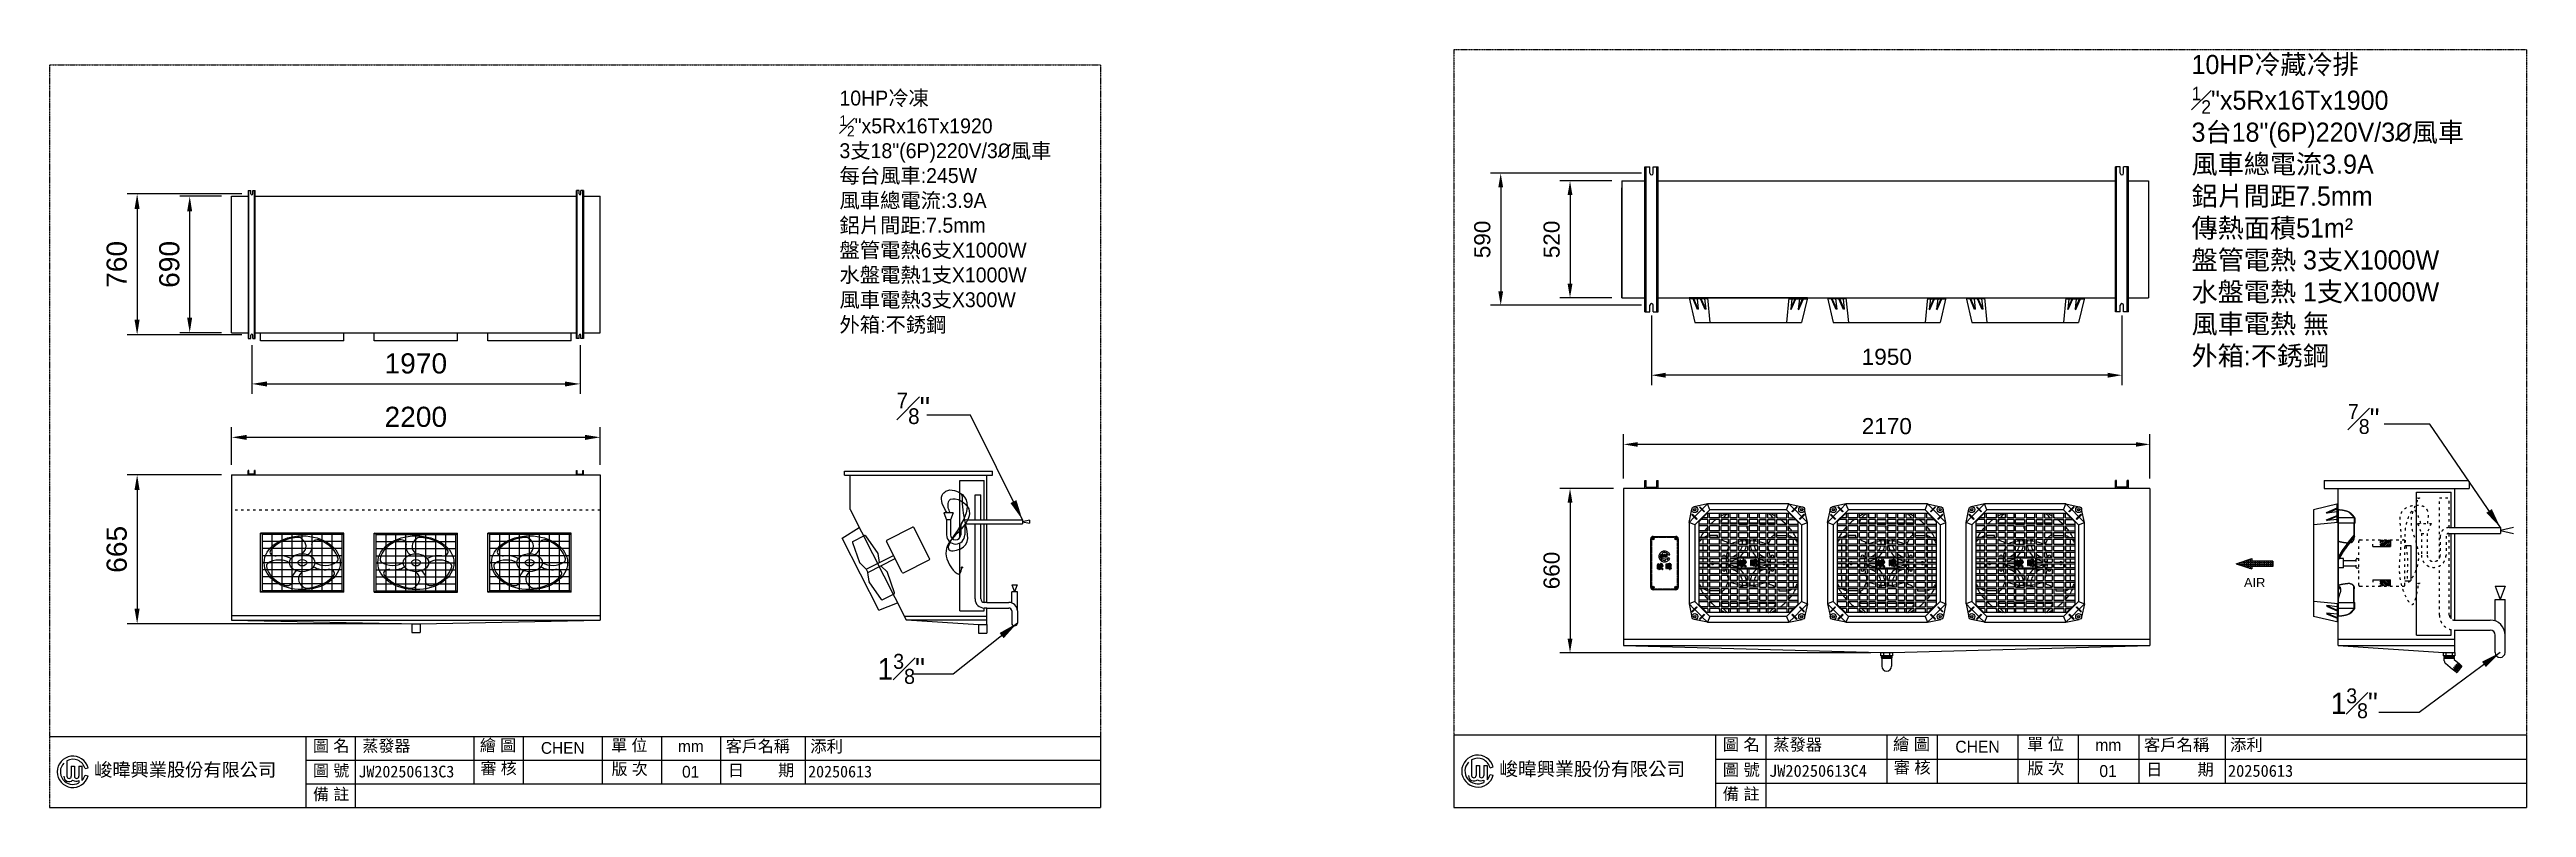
# Model space of a CAD drawing. Header units: millimetres. Extents: x -15161 to 10473752, y -72817 to 33960.
# Drawn here: x 126461 to 138754, y -31305 to -27544 of the extents above; entities that cross this region are included whole.
import ezdxf

# ---------------------------------------------------------------- set-up
doc = ezdxf.new("R2010")
doc.units = ezdxf.units.MM
for name, pattern in [('ACAD_ISO03W100', [30, 12, -18]), ('CENTERX2', [20.32, 12.7, -2.54, 2.54, -2.54]), ('DASHED', [0.75, 0.5, -0.25]), ('HIDDEN', [9.525, 6.35, -3.175]), ('PHANTOM', [12.7, 6.35, -1.27, 1.27, -1.27, 1.27, -1.27])]:
    doc.linetypes.add(name, pattern=pattern)
doc.styles.get("Standard").update_dxf_attribs({"font": 'arial.ttf'})
doc.dimstyles.new('ISO-25', dxfattribs={"dimtxt": 25, "dimasz": 2.5, "dimexe": 1.25, "dimexo": 0.625, "dimtad": 1, "dimdec": 0, "dimtxsty": 'Standard', "dimcen": 2.5, "dimadec": 0, "dimazin": 0, "dimtfac": 1, "dimtdec": 0, "dimtmove": 0, "dimatfit": 3, "dimfxl": 1, "dimarcsym": 0})

msp = doc.modelspace()

# ---------------------------------------------------------------- texts
msp.add_text('AIR', height=45.5).set_placement((137351.5736, -30211.2943))
at = {"attachment_point": 1}
for s, insert, char_height in [('\\A1;{\\fPMingLiU|b0|i0|c136|p18;10HP冷藏冷排\\P\\H0.7x;\\S1#2;\\H1.429x;"x5Rx16Tx1900\\P3台18"(6P)220V/3\\fISOCPEUR|b0|i0|c0|p34;%%C\\fPMingLiU|b0|i0|c136|p18;風車\\P風車總電流3.9A\\P鋁片間距7.5mm\\P傳熱面積51m²\\P盤管電熱 3支X1000W\\P水盤電熱 1支X1000W\\P風車電熱 無\\P外箱:不銹鋼}', (137091.384, -27570.4517), 95.04), ('\\A1;{\\fPMingLiU|b0|i0|c136|p18;10HP冷凍\\P\\H0.7x;\\S1#2;\\H1.429x;"x5Rx16Tx1920\\P3支18"(6P)220V/3\\fISOCPEUR|b0|i0|c0|p34;%%C\\fPMingLiU|b0|i0|c136|p18;風車\\P每台風車:245W\\P風車總電流:3.9A\\P鋁片間距:7.5mm\\P盤管電熱6支X1000W\\P水盤電熱1支X1000W\\P風車電熱3支X300W\\P外箱:不銹鋼}', (130381.2456, -27747.6569), 73.92), ('\\A1;{\\fPMingLiU|b0|i0|c136|p18;\\H0.34x;\\S7#8;\\H1.4416x;"}', (130665.3197, -29245.9005), 229.920768), ('\\A1;{\\fPMingLiU|b0|i0|c136|p18;\\H0.7x;\\S7#8;\\H1.429x;"}', (137867.6777, -29303.483), 105.6), ('\\A1;{\\fPMingLiU|b0|i0|c136|p18;1\\H0.7x;\\S3#8;\\H1.429x;"}', (130570.5483, -30542.5922), 106.4448), ('\\A1;{\\fPMingLiU|b0|i0|c136|p18;1\\H0.7x;\\S3#8;\\H1.429x;"}', (137782.4364, -30713.9486), 105.6), ('{\\fPMingLiU|b0|i0|c136|p18;圖 名}', (127768.75, -30969.5427), 58.284442), ('{\\fPMingLiU|b0|i0|c136|p18;蒸發器}', (128013.75, -30969.5427), 58.284442), ('{\\fPMingLiU|b0|i0|c136|p18;繪 圖}', (128596.8252, -30967.3306), 58.284442), ('{\\fPMingLiU|b0|i0|c136|p18;單 位}', (129248.3911, -30967.2923), 58.284442), ('{\\fPMingLiU|b0|i0|c136|p18;客戶名稱}', (129817.1148, -30971.07), 58.284442), ('{\\fPMingLiU|b0|i0|c136|p18;添利}', (130236.4123, -30971.4599), 59.47392), ('{\\fPMingLiU|b0|i0|c136|p18;圖 名}', (134764.9391, -30962.7015), 59.47392), ('{\\fPMingLiU|b0|i0|c136|p18;蒸發器}', (135014.9391, -30962.7015), 59.47392), ('{\\fPMingLiU|b0|i0|c136|p18;繪 圖}', (135609.9138, -30960.4442), 59.47392), ('{\\fPMingLiU|b0|i0|c136|p18;CHEN}', (135919.2412, -30973.5971), 59.47392), ('{\\fPMingLiU|b0|i0|c136|p18;單 位}', (136274.7769, -30960.4051), 59.47392), ('{\\fPMingLiU|b0|i0|c136|p18;客戶名稱}', (136855.1073, -30964.2599), 59.47392), ('{\\fPMingLiU|b0|i0|c136|p18;添利}', (137282.4637, -30964.2599), 59.47392), ('{\\fPMingLiU|b0|i0|c136|p18;峻暐興業股份有限公司}', (126682.7421, -31084.4761), 66.23232), ('{\\fPMingLiU|b0|i0|c136|p18;圖 號}', (127768.75, -31092.0678), 58.284442), ('{\\fPMingLiU|b0|i0|c136|p18;審 核}', (128599.8184, -31080.8719), 58.284442), ('{\\fPMingLiU|b0|i0|c136|p18;CHEN}', (128899.9661, -30980.2204), 58.284442), ('{\\fPMingLiU|b0|i0|c136|p18;版 次}', (129249.8703, -31084.4538), 58.284442), ('{\\fPMingLiU|b0|i0|c136|p18;mm}', (129580.4142, -30971.8762), 58.284442), ('{\\fPMingLiU|b0|i0|c136|p18;01}', (129600.4183, -31098.5632), 58.284442), ('{\\fPMingLiU|b0|i0|c136|p18;日        期}', (129828.1025, -31090.8115), 58.284442), ('{\\fPMingLiU|b0|i0|c136|p18;峻暐興業股份有限公司}', (133656.7677, -31079.9805), 67.584), ('{\\fPMingLiU|b0|i0|c136|p18;圖 號}', (134764.9391, -31087.727), 59.47392), ('{\\fPMingLiU|b0|i0|c136|p18;審 核}', (135612.968, -31076.3026), 59.47392), ('{\\fPMingLiU|b0|i0|c136|p18;版 次}', (136276.2863, -31079.9576), 59.47392), ('{\\fPMingLiU|b0|i0|c136|p18;mm}', (136613.576, -30965.0826), 59.47392), ('{\\fPMingLiU|b0|i0|c136|p18;01}', (136633.9884, -31094.355), 59.47392), ('{\\fPMingLiU|b0|i0|c136|p18;日        期}', (136866.3192, -31086.4452), 59.47392), ('{\\fPMingLiU|b0|i0|c136|p18;備 註}', (127768.75, -31209.6375), 58.284442), ('{\\fPMingLiU|b0|i0|c136|p18;備 註}', (134764.9391, -31207.6961), 59.47392)]:
    msp.add_mtext(s, dxfattribs=dict(at, insert=insert, char_height=char_height))
at = {"linetype": 'DASHED', "attachment_point": 1}
for s, insert, char_height in [('{\\fMingLiU|b0|i0|c136|p49;JW20250613C3}', (127994.0905, -31097.421), 58.284422), ('{\\fMingLiU|b0|i0|c136|p49;20250613}', (130225.8998, -31097.421), 58.284422), ('{\\fMingLiU|b0|i0|c136|p49;JW20250613C4}', (134994.8784, -31093.1895), 59.4739), ('{\\fMingLiU|b0|i0|c136|p49;20250613}', (137272.2348, -31093.1895), 59.4739)]:
    msp.add_mtext_dynamic_manual_height_columns(s, width=600, gutter_width=1000, heights=[0], dxfattribs=dict(at, insert=insert, char_height=char_height))

# ---------------------------------------------------------------- blocks, each defined once
blk = doc.blocks.new('*D552')
at = {"color": 0, "lineweight": -2, "transparency": 16777216}
for p, q in [((134222, -29722), (133957, -29722)), ((134007, -29792), (134007, -30467)), ((135500, -30537), (133957, -30537))]:
    blk.add_line(p, q, dxfattribs=at)
at = {"color": 0, "transparency": 16777216}
for points in [[(133995, -29792), (134019, -29792), (134007, -29722)], [(133995, -30467), (134019, -30467), (134007, -30537)]]:
    blk.add_solid(points, dxfattribs=at)
at = {"layer": 'Defpoints', "color": 0, "transparency": 16777216}
for p in [(134272, -29722), (134007, -30537), (135550, -30537)]:
    blk.add_point(p, dxfattribs=at)
at = {"color": 0, "transparency": 16777216, "insert": (133916, -30129), "char_height": 80, "attachment_point": 5, "rotation": 90}
blk.add_mtext('660', dxfattribs=at)
blk = doc.blocks.new('*D553')
at = {"color": 0, "lineweight": -2, "transparency": 16777216}
for p, q in [((134272, -29672), (134272, -29453)), ((136885, -29672), (136885, -29453)), ((136815, -29503), (134342, -29503))]:
    blk.add_line(p, q, dxfattribs=at)
at = {"color": 0, "transparency": 16777216}
for points in [[(134342, -29492), (134342, -29515), (134272, -29503)], [(136815, -29492), (136815, -29515), (136885, -29503)]]:
    blk.add_solid(points, dxfattribs=at)
at = {"layer": 'Defpoints', "color": 0, "transparency": 16777216}
for p in [(134272, -29503), (134272, -29722), (136885, -29722)]:
    blk.add_point(p, dxfattribs=at)
at = {"color": 0, "transparency": 16777216, "insert": (135579, -29413), "char_height": 80, "attachment_point": 5}
blk.add_mtext('2170', dxfattribs=at)
blk = doc.blocks.new('*D554')
at = {"color": 0, "lineweight": -2, "transparency": 16777216}
for p, q in [((134411, -28863), (134411, -29210)), ((136746, -28863), (136746, -29210)), ((136676, -29160), (134481, -29160))]:
    blk.add_line(p, q, dxfattribs=at)
at = {"color": 0, "transparency": 16777216}
for points in [[(134481, -29148), (134481, -29172), (134411, -29160)], [(136676, -29148), (136676, -29172), (136746, -29160)]]:
    blk.add_solid(points, dxfattribs=at)
at = {"layer": 'Defpoints', "color": 0, "transparency": 16777216}
for p in [(134411, -28813), (136746, -28813), (134411, -29160)]:
    blk.add_point(p, dxfattribs=at)
at = {"color": 0, "transparency": 16777216, "insert": (135579, -29069), "char_height": 80, "attachment_point": 5}
blk.add_mtext('1950', dxfattribs=at)
blk = doc.blocks.new('*D555')
at = {"color": 0, "lineweight": -2, "transparency": 16777216}
for p, q in [((134361, -28158), (133613, -28158)), ((133663, -28228), (133663, -28743)), ((134361, -28813), (133613, -28813))]:
    blk.add_line(p, q, dxfattribs=at)
at = {"color": 0, "transparency": 16777216}
for points in [[(133651, -28228), (133675, -28228), (133663, -28158)], [(133651, -28743), (133675, -28743), (133663, -28813)]]:
    blk.add_solid(points, dxfattribs=at)
at = {"layer": 'Defpoints', "color": 0, "transparency": 16777216}
for p in [(134411, -28158), (133663, -28813), (134411, -28813)]:
    blk.add_point(p, dxfattribs=at)
at = {"color": 0, "transparency": 16777216, "insert": (133572, -28486), "char_height": 80, "attachment_point": 5, "rotation": 90}
blk.add_mtext('590', dxfattribs=at)
blk = doc.blocks.new('*D556')
at = {"color": 0, "lineweight": -2, "transparency": 16777216}
for p, q in [((134214, -28196), (133957, -28196)), ((134007, -28266), (134007, -28706)), ((134214, -28776), (133957, -28776))]:
    blk.add_line(p, q, dxfattribs=at)
at = {"color": 0, "transparency": 16777216}
for points in [[(133995, -28266), (134019, -28266), (134007, -28196)], [(133995, -28706), (134019, -28706), (134007, -28776)]]:
    blk.add_solid(points, dxfattribs=at)
at = {"layer": 'Defpoints', "color": 0, "transparency": 16777216}
for p in [(134264, -28196), (134007, -28776), (134264, -28776)]:
    blk.add_point(p, dxfattribs=at)
at = {"color": 0, "transparency": 16777216, "insert": (133916, -28486), "char_height": 80, "attachment_point": 5, "rotation": 90}
blk.add_mtext('520', dxfattribs=at)
blk = doc.blocks.new('*D557')
at = {"color": 0, "lineweight": -2, "transparency": 16777216}
for p, q in [((127365, -29604), (127365, -29418)), ((127440, -29468), (129119, -29468)), ((129194, -29604), (129194, -29418))]:
    blk.add_line(p, q, dxfattribs=at)
at = {"color": 0, "transparency": 16777216}
for points in [[(127440, -29456), (127440, -29481), (127365, -29468)], [(129119, -29456), (129119, -29481), (129194, -29468)]]:
    blk.add_solid(points, dxfattribs=at)
at = {"layer": 'Defpoints', "color": 0, "transparency": 16777216}
for p in [(129194, -29468), (127365, -29654), (129194, -29654)]:
    blk.add_point(p, dxfattribs=at)
at = {"color": 0, "transparency": 16777216, "insert": (128279, -29367), "char_height": 100, "attachment_point": 5}
blk.add_mtext('2200', dxfattribs=at)
blk = doc.blocks.new('*D558')
at = {"color": 0, "lineweight": -2, "transparency": 16777216}
for p, q in [((127465, -29010), (127465, -29253)), ((129094, -29010), (129094, -29253)), ((127540, -29203), (129019, -29203))]:
    blk.add_line(p, q, dxfattribs=at)
at = {"color": 0, "transparency": 16777216}
for points in [[(127540, -29191), (127540, -29216), (127465, -29203)], [(129019, -29191), (129019, -29216), (129094, -29203)]]:
    blk.add_solid(points, dxfattribs=at)
at = {"layer": 'Defpoints', "color": 0, "transparency": 16777216}
for p in [(127465, -28960), (129094, -28960), (129094, -29203)]:
    blk.add_point(p, dxfattribs=at)
at = {"color": 0, "transparency": 16777216, "insert": (128279, -29102), "char_height": 100, "attachment_point": 5}
blk.add_mtext('1970', dxfattribs=at)
blk = doc.blocks.new('*D559')
at = {"color": 0, "lineweight": -2, "transparency": 16777216}
for p, q in [((127315, -28272), (127107, -28272)), ((127157, -28874), (127157, -28347)), ((127315, -28949), (127107, -28949))]:
    blk.add_line(p, q, dxfattribs=at)
at = {"color": 0, "transparency": 16777216}
for points in [[(127144, -28347), (127169, -28347), (127157, -28272)], [(127144, -28874), (127169, -28874), (127157, -28949)]]:
    blk.add_solid(points, dxfattribs=at)
at = {"layer": 'Defpoints', "color": 0, "transparency": 16777216}
for p in [(127157, -28272), (127365, -28272), (127365, -28949)]:
    blk.add_point(p, dxfattribs=at)
at = {"color": 0, "transparency": 16777216, "insert": (127056, -28610), "char_height": 100, "attachment_point": 5, "rotation": 90}
blk.add_mtext('690', dxfattribs=at)
blk = doc.blocks.new('*D560')
at = {"color": 0, "lineweight": -2, "transparency": 16777216}
for p, q in [((127415, -28260), (126846, -28260)), ((126896, -28335), (126896, -28885)), ((127415, -28960), (126846, -28960))]:
    blk.add_line(p, q, dxfattribs=at)
at = {"color": 0, "transparency": 16777216}
for points in [[(126883, -28335), (126908, -28335), (126896, -28260)], [(126883, -28885), (126908, -28885), (126896, -28960)]]:
    blk.add_solid(points, dxfattribs=at)
at = {"layer": 'Defpoints', "color": 0, "transparency": 16777216}
for p in [(127465, -28260), (126896, -28960), (127465, -28960)]:
    blk.add_point(p, dxfattribs=at)
at = {"color": 0, "transparency": 16777216, "insert": (126795, -28610), "char_height": 100, "attachment_point": 5, "rotation": 90}
blk.add_mtext('760', dxfattribs=at)
blk = doc.blocks.new('*D561')
at = {"color": 0, "lineweight": -2, "transparency": 16777216}
for p, q in [((127315, -29654), (126846, -29654)), ((126896, -29729), (126896, -30319)), ((128208, -30394), (126846, -30394))]:
    blk.add_line(p, q, dxfattribs=at)
at = {"color": 0, "transparency": 16777216}
for points in [[(126883, -29729), (126908, -29729), (126896, -29654)], [(126883, -30319), (126908, -30319), (126896, -30394)]]:
    blk.add_solid(points, dxfattribs=at)
at = {"layer": 'Defpoints', "color": 0, "transparency": 16777216}
for p in [(127365, -29654), (126896, -30394), (128258, -30394)]:
    blk.add_point(p, dxfattribs=at)
at = {"color": 0, "transparency": 16777216, "insert": (126795, -30024), "char_height": 100, "attachment_point": 5, "rotation": 90}
blk.add_mtext('665', dxfattribs=at)

# ---------------------------------------------------------------- dimensions: what is measured, and where the dimension line sits
for base, p1, p2, text, override, picture, middle in [((126895.6458, -28960.456), (127464.9464, -28260.456), (127464.9464, -28960.456), '760', {"dimscale": 5, "dimtxt": 20, "dimasz": 15, "dimexe": 10, "dimexo": 10, "dimgap": 10, "dimtih": 0, "dimdec": 3, "dimcen": 238, "dimtdec": 3}, '*D560', (126794.5885, -28610.456)), ((127156.9909, -28271.656), (127364.8508, -28949.256), (127364.8508, -28271.656), '690', {"dimscale": 5, "dimtxt": 20, "dimasz": 15, "dimexe": 10, "dimexo": 10, "dimgap": 10, "dimtih": 0, "dimdec": 3, "dimcen": 238, "dimtdec": 3}, '*D559', (127055.9336, -28610.456)), ((133662.8604, -28813.0326), (134411.3846, -28158.0326), (134411.3846, -28813.0326), '590', {"dimscale": 5, "dimtxt": 16, "dimasz": 14, "dimexe": 10, "dimexo": 10, "dimgap": 10, "dimdec": 3, "dimcen": 238, "dimtdec": 3}, '*D555', (133572.0146, -28485.5326)), ((134007.0666, -28775.5327), (134264.0232, -28195.5327), (134264.0232, -28775.5327), '520', {"dimscale": 5, "dimtxt": 16, "dimasz": 14, "dimexe": 10, "dimexo": 10, "dimgap": 10, "dimdec": 3, "dimcen": 238, "dimtdec": 3}, '*D556', (133916.2208, -28485.5327)), ((126895.6458, -30394.1075), (127364.8508, -29653.7468), (128258.4006, -30394.1075), '665', {"dimscale": 5, "dimtxt": 20, "dimasz": 15, "dimexe": 10, "dimexo": 10, "dimgap": 10, "dimtih": 0, "dimdec": 3, "dimcen": 238, "dimtdec": 3}, '*D561', (126794.5885, -30023.9271)), ((134007.0666, -30536.5577), (134272.0942, -29721.5577), (135549.9222, -30536.5577), '660', {"dimscale": 5, "dimtxt": 16, "dimasz": 14, "dimexe": 10, "dimexo": 10, "dimgap": 10, "dimdec": 3, "dimcen": 238, "dimtdec": 3}, '*D552', (133916.2208, -30129.0577))]:
    dim = msp.add_linear_dim(base=base, p1=p1, p2=p2, angle=90, text=text, dimstyle='ISO-25', override=override)
    dim.commit()
    dim.dimension.update_dxf_attribs({"geometry": picture, "text_midpoint": middle})
for base, p1, p2, text, override, picture, middle in [((134411.3846, -29159.9029), (136745.8039, -28813.0326), (134411.3846, -28813.0326), '1950', {"dimscale": 5, "dimtxt": 16, "dimasz": 14, "dimexe": 10, "dimexo": 10, "dimgap": 10, "dimdec": 3, "dimcen": 238, "dimtdec": 3}, '*D554', (135578.5942, -29069.0571)), ((129093.8549, -29203.4138), (127464.9464, -28960.456), (129093.8549, -28960.456), '1970', {"dimscale": 5, "dimtxt": 20, "dimasz": 15, "dimexe": 10, "dimexo": 10, "dimgap": 10, "dimtih": 0, "dimdec": 3, "dimcen": 238, "dimtdec": 3}, '*D558', (128279.4006, -29102.3565)), ((129193.9505, -29468.4777), (127364.8508, -29653.7468), (129193.9505, -29653.7468), '2200', {"dimscale": 5, "dimtxt": 20, "dimasz": 15, "dimexe": 10, "dimexo": 10, "dimgap": 10, "dimtih": 0, "dimdec": 3, "dimcen": 238, "dimtdec": 3}, '*D557', (128279.4006, -29367.4204)), ((134272.0942, -29503.4598), (136885.0942, -29721.5577), (134272.0942, -29721.5577), '2170', {"dimscale": 5, "dimtxt": 16, "dimasz": 14, "dimexe": 10, "dimexo": 10, "dimgap": 10, "dimdec": 3, "dimcen": 238, "dimtdec": 3}, '*D553', (135578.5942, -29412.614))]:
    dim = msp.add_linear_dim(base=base, p1=p1, p2=p2, text=text, dimstyle='ISO-25', override=override)
    dim.commit()
    dim.dimension.update_dxf_attribs({"geometry": picture, "text_midpoint": middle})

# ---------------------------------------------------------------- hatches: boundary and pattern name
at = {"linetype": 'ACAD_ISO03W100', "lineweight": -3, "ltscale": 50}
h = msp.add_hatch(dxfattribs=at)
h.set_pattern_fill('ANSI31', color=256, scale=49.688226, style=0)
h.set_pattern_definition([(45, (111171.9274, -62003.792), (-4.3918602, 4.3918602), [])])
h.paths.add_polyline_path([(138079.6325, -30009.9456), (138079.6325, -29977.3841), (138025.775, -29977.3841), (138025.775, -30009.9456)])
h = msp.add_hatch()
h.set_pattern_fill('ANGLE', color=256, scale=1.3, style=0)
h.set_pattern_definition([(0, (-82274.01, -189815.932), (0, 9.0805), [6.604, -2.4765]), (90, (-82274.01, -189815.932), (-9.0805, 6e-16), [6.604, -2.4765])])
h.paths.add_polyline_path([(137312.6196, -30095.3077), (137390.6196, -30121.3077), (137390.6196, -30108.3077), (137494.6196, -30108.3077), (137494.6196, -30082.3077), (137390.6196, -30082.3077), (137390.6196, -30069.3077)])
h = msp.add_hatch(dxfattribs=at)
h.set_pattern_fill('ANSI31', color=256, scale=49.688226, style=0)
h.set_pattern_definition([(315, (111171.9274, 1819.1767), (-4.3918602, -4.3918602), [])])
h.paths.add_polyline_path([(138079.6325, -30207.2313), (138025.775, -30207.2313), (138025.775, -30174.6698), (138079.6325, -30174.6698)])

# ---------------------------------------------------------------- linework, layer by layer
at = {"linetype": 'DASHED'}
for p, q in [((126461.1968, -27619.089), (131677.5923, -27619.089)), ((126461.1968, -27619.089), (126461.1968, -31304.7611)), ((131677.5923, -27619.089), (131677.5923, -31304.7611)), ((133430.7012, -27543.8711), (133430.7012, -31304.761)), ((133430.7012, -27543.8711), (138753.5537, -27543.8711)), ((138753.5537, -27543.8711), (138753.5537, -31304.761)), ((131677.5923, -30951.9611), (131677.5923, -31304.7611)), ((133430.7012, -30944.761), (133430.7012, -31304.761)), ((138753.5537, -30944.761), (138753.5537, -31304.761))]:
    msp.add_line(p, q, dxfattribs=at)
for p, q in [((134378.8846, -28845.5326), (134378.8846, -28125.5326)), ((134378.8846, -28125.5326), (134403.1296, -28125.5326)), ((134385.3846, -28845.5326), (134385.3846, -28125.5326)), ((134403.1296, -28158.0326), (134403.1296, -28125.5326)), ((134419.6396, -28125.5326), (134443.8846, -28125.5326)), ((134419.6396, -28158.0326), (134419.6396, -28125.5326)), ((134437.3846, -28845.5326), (134437.3846, -28125.5326)), ((134443.8846, -28845.5326), (134443.8846, -28125.5326)), ((136737.5489, -28125.5326), (136713.3039, -28125.5326)), ((136713.3039, -28845.5326), (136713.3039, -28125.5326)), ((136719.8039, -28845.5326), (136719.8039, -28125.5326)), ((136737.5489, -28158.0326), (136737.5489, -28125.5326)), ((136754.0589, -28158.0326), (136754.0589, -28125.5326)), ((136778.3039, -28125.5326), (136754.0589, -28125.5326)), ((136771.8039, -28845.5326), (136771.8039, -28125.5326)), ((136778.3039, -28845.5326), (136778.3039, -28125.5326)), ((127364.8508, -28271.656), (127447.4464, -28271.656)), ((127364.8508, -28949.256), (127364.8508, -28271.656)), ((127447.4464, -28242.956), (127447.4464, -28977.956)), ((127447.4464, -28242.956), (127460.5014, -28242.956)), ((127450.9464, -28977.956), (127450.9464, -28242.956)), ((127460.5014, -28260.456), (127460.5014, -28242.956)), ((127469.3914, -28260.456), (127469.3914, -28242.956)), ((127469.3914, -28242.956), (127482.4464, -28242.956)), ((127478.9464, -28977.956), (127478.9464, -28242.956)), ((127482.4464, -28977.956), (127482.4464, -28242.956)), ((127482.4464, -28271.656), (129076.3549, -28271.656)), ((129076.3549, -28977.956), (129076.3549, -28242.956)), ((129089.4099, -28242.956), (129076.3549, -28242.956)), ((129079.8549, -28977.956), (129079.8549, -28242.956)), ((129089.4099, -28260.456), (129089.4099, -28242.956)), ((129111.3549, -28242.956), (129098.2999, -28242.956)), ((129098.2999, -28260.456), (129098.2999, -28242.956)), ((129107.8549, -28977.956), (129107.8549, -28242.956)), ((129111.3549, -28242.956), (129111.3549, -28977.956)), ((129111.3549, -28271.656), (129193.9505, -28271.656)), ((129193.9505, -28949.256), (129193.9505, -28271.656)), ((134264.0232, -28195.5327), (134264.0232, -28775.5327)), ((134264.0232, -28195.5327), (134378.8846, -28195.5327)), ((134264.0232, -28195.5327), (134378.8846, -28195.5327)), ((134264.0232, -28775.5327), (134264.0232, -28229.5327)), ((134443.8846, -28195.5327), (136713.3039, -28195.5327)), ((136103.5232, -28195.5327), (136682.0232, -28195.5327)), ((136778.3039, -28195.5327), (136877.0232, -28195.5327)), ((136778.3039, -28195.5327), (136877.0232, -28195.5327)), ((136778.3039, -28195.5327), (136877.0232, -28195.5327)), ((136877.0232, -28195.5327), (136877.0232, -28775.5327)), ((134264.0232, -28775.5327), (134378.8846, -28775.5327)), ((134378.8846, -28845.5326), (134403.1296, -28845.5326)), ((134403.1296, -28845.5326), (134403.1296, -28813.0326)), ((134419.6396, -28845.5326), (134419.6396, -28813.0326)), ((134419.6396, -28845.5326), (134443.8846, -28845.5326)), ((134443.8846, -28775.5327), (134465.5232, -28775.5327)), ((134459.0232, -28775.5327), (136175.0232, -28775.5327)), ((136103.5232, -28775.5327), (136713.3039, -28775.5327)), ((136737.5489, -28845.5326), (136713.3039, -28845.5326)), ((136737.5489, -28845.5326), (136737.5489, -28813.0326)), ((136754.0589, -28845.5326), (136754.0589, -28813.0326)), ((136778.3039, -28845.5326), (136754.0589, -28845.5326)), ((136778.3039, -28775.5327), (136877.0232, -28775.5327)), ((136778.3039, -28775.5327), (136877.0232, -28775.5327)), ((127364.8508, -28949.256), (127447.4464, -28949.256)), ((127447.4464, -28977.956), (127460.5014, -28977.956)), ((127460.5014, -28977.956), (127460.5014, -28960.456)), ((127469.3914, -28977.956), (127469.3914, -28960.456)), ((127469.3914, -28977.956), (127482.4464, -28977.956)), ((127482.4464, -28949.256), (128072.5252, -28949.256)), ((127508.3248, -28989.1569, -146.283), (127508.3248, -28949.256, -146.283)), ((127922.0758, -28989.1569), (127508.3248, -28989.1569)), ((127922.0758, -28989.1569, -146.283), (127922.0758, -28949.256, -146.283)), ((128014.8005, -28949.256), (129076.3549, -28949.256)), ((128072.5252, -28989.1569, -146.283), (128072.5252, -28949.256, -146.283)), ((128486.2761, -28989.1569), (128072.5252, -28989.1569)), ((128486.2761, -28989.1569, -146.283), (128486.2761, -28949.256, -146.283)), ((128636.725, -28989.1569, -146.283), (128636.725, -28949.256, -146.283)), ((129050.4759, -28989.1569), (128636.725, -28989.1569)), ((129050.4759, -28989.1569, -146.283), (129050.4759, -28949.256, -146.283)), ((129089.4099, -28977.956), (129076.3549, -28977.956)), ((129089.4099, -28977.956), (129089.4099, -28960.456)), ((129098.2999, -28977.956), (129098.2999, -28960.456)), ((129111.3549, -28977.956), (129098.2999, -28977.956)), ((129111.3549, -28949.256), (129193.9505, -28949.256)), ((127364.8508, -29653.7468), (127364.8508, -30374.7468)), ((127364.8508, -29653.7468), (129193.9505, -29653.7468)), ((127450.9464, -29632.7468), (127447.4464, -29632.7468)), ((127447.4464, -29653.7468), (127447.4464, -29632.7468)), ((127450.9464, -29650.2468), (127450.9464, -29632.7468)), ((127478.9464, -29650.2468), (127450.9464, -29650.2468)), ((127482.4464, -29632.7468), (127478.9464, -29632.7468)), ((127478.9464, -29650.2468), (127478.9464, -29632.7468)), ((127482.4464, -29653.7468), (127482.4464, -29632.7468)), ((127979.8005, -29653.7468), (128014.8005, -29653.7468)), ((129076.3549, -29632.7468), (129079.8549, -29632.7468)), ((129076.3549, -29653.7468), (129076.3549, -29632.7468)), ((129079.8549, -29650.2468), (129079.8549, -29632.7468)), ((129079.8549, -29650.2468), (129107.8549, -29650.2468)), ((129107.8549, -29632.7468), (129111.3549, -29632.7468)), ((129107.8549, -29650.2468), (129107.8549, -29632.7468)), ((129111.3549, -29653.7468), (129111.3549, -29632.7468)), ((129193.9505, -29653.7468), (129193.9505, -29828.7468)), ((129193.9505, -29653.7468), (129193.9505, -30374.7468)), ((130406.1543, -29656.4743), (130406.1543, -29635.4743)), ((130406.1543, -29635.4743), (131141.1543, -29635.4743)), ((130406.1543, -29656.4743), (131141.1543, -29656.4743)), ((130434.5569, -29656.4743), (131112.7518, -29656.4743)), ((130434.5569, -29826.8963), (130434.5569, -29656.4743)), ((130978.9818, -29682.8787), (131099.1018, -29682.8787)), ((130978.9818, -29966.1445), (130978.9818, -29682.8787)), ((131099.1018, -29876.7465), (131099.1018, -29682.8787)), ((131099.1018, -29856.7265), (131099.1018, -29682.8787)), ((131112.7518, -29721.2427), (131112.7518, -29656.4743)), ((131112.7518, -29856.7265), (131112.7518, -29721.2427)), ((131141.1543, -29656.4743), (131141.1543, -29635.4743)), ((134272.0942, -29721.5577), (134272.0942, -30501.5577)), ((136885.0942, -29721.5577), (134272.0942, -29721.5577)), ((134378.8846, -29721.5577), (134378.8846, -29682.5577)), ((134378.8846, -29682.5577), (134385.3846, -29682.5577)), ((134385.3846, -29715.0577), (134385.3846, -29682.5577)), ((134385.3846, -29715.0577), (134437.3846, -29715.0577)), ((134437.3846, -29715.0577), (134437.3846, -29682.5577)), ((134437.3846, -29682.5577), (134443.8846, -29682.5577)), ((134443.8846, -29721.5577), (134443.8846, -29682.5577)), ((136719.8039, -29682.5577), (136713.3039, -29682.5577)), ((136713.3039, -29721.5577), (136713.3039, -29682.5577)), ((136719.8039, -29715.0577), (136719.8039, -29682.5577)), ((136771.8039, -29715.0577), (136719.8039, -29715.0577)), ((136771.8039, -29715.0577), (136771.8039, -29682.5577)), ((136778.3039, -29682.5577), (136771.8039, -29682.5577)), ((136778.3039, -29721.5577), (136778.3039, -29682.5577)), ((136885.0942, -29721.5577), (136885.0942, -30501.5577)), ((137748.8449, -29682.5577), (138465.0603, -29682.5577)), ((137748.8449, -29682.5577), (137748.8449, -29721.5577)), ((137748.8449, -29721.5577), (138468.8449, -29721.5577)), ((137818.8449, -30501.5577), (137818.8449, -29721.5577)), ((138207.7449, -30449.5577), (138207.7449, -29741.0577)), ((138207.7449, -29741.0577), (138379.3449, -29741.0577)), ((138379.3449, -29915.9616), (138379.3449, -29741.0577)), ((138398.8449, -29915.9616), (138398.8449, -29721.5577)), ((138468.8449, -29688.1012), (138468.8449, -29721.5577)), ((138498.8449, -29731.5577), (138498.5129, -29731.5577)), ((130434.5569, -29826.8963), (130712.4064, -30373.1068)), ((130946.3157, -29842.3745), (130898.9957, -29842.3745)), ((130898.9957, -29842.3745), (130912.6457, -29876.7465)), ((130946.3157, -29842.3745), (130932.6657, -29876.7465)), ((131054.5241, -29876.7465), (131054.5241, -29753.0927)), ((131054.5241, -29753.0927), (131082.5241, -29753.0927)), ((131082.5241, -29876.7465), (131082.5241, -29753.0927)), ((131099.1018, -29876.7465), (131099.1018, -29856.7265)), ((131112.7518, -29876.7465), (131112.7518, -29856.7265)), ((130394.6561, -29969.2354), (130479.7502, -29915.7396)), ((130576.1959, -30326.1156), (130394.6561, -29969.2354)), ((130445.4853, -29989.8042), (130480.6132, -30089.7379)), ((130447.269, -29985.3527), (130506.4753, -29955.2353)), ((130511.1235, -29956.415), (130571.3269, -30043.827)), ((130693.3291, -30138.9103), (130614.9369, -29984.803)), ((130616.9294, -29978.6846), (130744.5203, -29913.7809)), ((130829.0309, -30069.8808), (130750.6387, -29915.7734)), ((130932.6657, -29876.7465), (130912.6457, -29876.7465)), ((130912.6457, -29876.7465), (130912.6457, -29952.2116)), ((130932.6657, -29876.7465), (130932.6657, -29952.2116)), ((130978.9818, -30328.3196), (130978.9818, -29992.2876)), ((130983.1731, -29906.7765), (130983.1731, -29952.2116)), ((131003.1931, -29906.7765), (131003.1931, -29952.2116)), ((131013.2031, -29876.7465), (131289.2953, -29876.7465)), ((131013.2031, -29896.7665), (131289.2953, -29896.7665)), ((131054.5241, -30269.9868), (131054.5241, -29896.7665)), ((131082.5241, -30269.9868), (131082.5241, -29896.7665)), ((131099.1018, -30287.2621), (131099.1018, -29896.7665)), ((131099.1018, -30175.9999), (131099.1018, -29896.7665)), ((131112.7518, -30178.0627), (131112.7518, -29896.7665)), ((131289.2953, -29876.7465), (131289.2953, -29896.7665)), ((131324.2953, -29879.0565), (131289.2953, -29886.7565)), ((131289.2953, -29886.7565), (131324.2953, -29894.4565)), ((131324.2953, -29879.0565), (131324.2953, -29894.4565)), ((138368.6868, -29915.9616), (138624.4066, -29915.9616)), ((138368.6868, -29944.5616), (138624.4066, -29944.5616)), ((138379.3449, -30369.0378), (138379.3449, -29944.5616)), ((138379.3449, -30369.0378), (138379.3449, -29944.5616)), ((138398.8449, -30375.0133), (138398.8449, -29944.5616)), ((138689.4066, -29915.9616), (138624.4066, -29930.2616)), ((138624.4066, -29915.9616), (138624.4066, -29944.5616)), ((138624.4066, -29930.2616), (138689.4066, -29944.5616)), ((130481.7107, -30091.4685), (130513.7437, -30123.061)), ((130513.7437, -30123.061), (130650.0071, -30053.7458)), ((130521.9955, -30139.2828), (130658.2589, -30069.9676)), ((130571.9289, -30045.352), (130578.631, -30090.0537)), ((130619.0656, -30138.0157), (130586.8828, -30106.2756)), ((130699.4475, -30140.9028), (130827.0384, -30075.9992)), ((134844.6198, -30081.513), (134844.6198, -30105.8528)), ((134847.372, -30081.9432), (134844.6198, -30081.513)), ((134844.6198, -30105.8528), (134847.8592, -30105.8528)), ((134847.9288, -30082.1204), (134847.372, -30081.9432)), ((134847.8592, -30083.506), (134848.1882, -30083.3668)), ((134847.8592, -30099.5385), (134847.8592, -30083.506)), ((134849.4789, -30099.5385), (134847.8592, -30099.5385)), ((134847.8592, -30102.373), (134854.338, -30102.373)), ((134847.8592, -30105.8528), (134847.8592, -30102.373)), ((134848.3274, -30082.3292), (134847.9288, -30082.1204)), ((134848.1882, -30083.3668), (134848.4286, -30083.2086)), ((134848.5488, -30082.5633), (134848.3274, -30082.3292)), ((134848.4286, -30083.2086), (134848.5678, -30083.0315)), ((134848.6121, -30082.829), (134848.5488, -30082.5633)), ((134848.5678, -30083.0315), (134848.6121, -30082.829)), ((134849.4789, -30075.8124), (134849.4789, -30099.5385)), ((134852.0413, -30076.1604), (134849.4789, -30075.8124)), ((134852.4146, -30076.2426), (134852.0413, -30076.1604)), ((134852.7309, -30076.3439), (134852.4146, -30076.2426)), ((134852.7183, -30077.7485), (134852.9777, -30077.6346)), ((134852.7183, -30099.5385), (134852.7183, -30077.7485)), ((134854.338, -30099.5385), (134852.7183, -30099.5385)), ((134852.9903, -30076.4514), (134852.7309, -30076.3439)), ((134852.9777, -30077.6346), (134853.1801, -30077.508)), ((134853.1928, -30076.5716), (134852.9903, -30076.4514)), ((134855.122, -30106.9663), (134853.1417, -30107.0676)), ((134853.1417, -30107.0676), (134853.4201, -30107.618)), ((134853.1801, -30077.508), (134853.3383, -30077.3499)), ((134853.3383, -30076.7045), (134853.1928, -30076.5716)), ((134853.4269, -30076.85), (134853.3383, -30076.7045)), ((134853.3383, -30077.3499), (134853.4395, -30077.179)), ((134853.4201, -30107.618), (134853.6731, -30108.0989)), ((134853.4648, -30077.0082), (134853.4269, -30076.85)), ((134853.4395, -30077.179), (134853.4648, -30077.0082)), ((134853.6731, -30108.0989), (134853.9136, -30108.5164)), ((134853.9136, -30108.5164), (134854.1287, -30108.8708)), ((134854.1287, -30108.8708), (134854.5209, -30109.4718)), ((134854.338, -30081.1397), (134854.338, -30099.5385)), ((134856.8245, -30081.6142), (134854.338, -30081.1397)), ((134854.338, -30102.373), (134854.338, -30104.5937)), ((134854.338, -30104.5937), (134857.5774, -30104.5937)), ((134854.5209, -30109.4718), (134854.9512, -30110.2121)), ((134854.9512, -30110.2121), (134857.1403, -30109.9021)), ((134857.134, -30106.7069), (134855.122, -30106.9663)), ((134857.2167, -30081.7028), (134856.8245, -30081.6142)), ((134859.1776, -30106.283), (134857.134, -30106.7069)), ((134857.1403, -30109.9021), (134859.2851, -30109.4528)), ((134857.5521, -30081.804), (134857.2167, -30081.7028)), ((134857.8304, -30081.9179), (134857.5521, -30081.804)), ((134857.5774, -30083.2403), (134857.9, -30083.1011)), ((134857.5774, -30104.5937), (134857.5774, -30083.2403)), ((134858.0582, -30082.0381), (134857.8304, -30081.9179)), ((134859.2219, -30090.0607), (134857.8932, -30090.8579)), ((134857.8932, -30090.8579), (134858.4563, -30091.5033)), ((134857.9, -30083.1011), (134858.1468, -30082.9492)), ((134859.3294, -30098.02), (134858.0451, -30098.8742)), ((134858.0451, -30098.8742), (134858.4057, -30099.3297)), ((134858.2354, -30082.1647), (134858.0582, -30082.0381)), ((134858.1468, -30082.9492), (134858.324, -30082.7847)), ((134858.3493, -30082.2975), (134858.2354, -30082.1647)), ((134858.324, -30082.7847), (134858.4252, -30082.6012)), ((134859.6837, -30080.3552), (134858.3361, -30080.3615)), ((134858.3361, -30080.3615), (134859.0131, -30083.0188)), ((134858.4125, -30082.4431), (134858.3493, -30082.2975)), ((134858.4057, -30099.3297), (134858.7031, -30099.6903)), ((134858.4252, -30082.6012), (134858.4125, -30082.4431)), ((134858.4563, -30091.5033), (134858.9372, -30091.9841)), ((134858.7031, -30099.6903), (134858.9308, -30099.9624)), ((134858.9308, -30099.9624), (134859.089, -30100.1332)), ((134858.9372, -30091.9841), (134859.5445, -30092.5346)), ((134859.0131, -30083.0188), (134859.108, -30083.3415)), ((134859.089, -30100.1332), (134859.5888, -30100.5824)), ((134859.108, -30083.3415), (134859.2155, -30083.6199)), ((134861.2592, -30105.701), (134859.1776, -30106.283)), ((134859.2155, -30083.6199), (134859.3358, -30083.8476)), ((134860.3987, -30089.2445), (134859.2219, -30090.0607)), ((134859.2851, -30109.4528), (134861.3857, -30108.8644)), ((134860.5252, -30097.1153), (134859.3294, -30098.02)), ((134859.3358, -30083.8476), (134859.4686, -30084.0311)), ((134859.4686, -30084.0311), (134859.6141, -30084.1703)), ((134859.5445, -30092.5346), (134860.1519, -30093.047)), ((134859.5888, -30100.5824), (134860.1013, -30101.0317)), ((134859.6141, -30084.1703), (134859.7786, -30084.2652)), ((134861.1642, -30080.3235), (134859.6837, -30080.3552)), ((134859.7786, -30084.2652), (134859.9495, -30084.3095)), ((134859.9495, -30084.3095), (134860.133, -30084.3095)), ((134860.1013, -30101.0317), (134860.9681, -30100.5508)), ((134860.133, -30084.3095), (134860.4809, -30084.2019)), ((134860.1519, -30093.047), (134861.1073, -30092.5852)), ((134861.43, -30088.403), (134860.3987, -30089.2445)), ((134860.4809, -30084.2019), (134860.7846, -30084.0121)), ((134861.6261, -30096.1599), (134860.5252, -30097.1153)), ((134860.7846, -30084.0121), (134861.0377, -30083.7401)), ((134860.9681, -30100.5508), (134861.74, -30100.0826)), ((134861.0377, -30083.7401), (134861.2402, -30083.3794)), ((134861.1073, -30092.5852), (134862.3664, -30091.788)), ((134861.6198, -30080.3235), (134861.1642, -30080.3235)), ((134861.2402, -30083.3794), (134865.1819, -30082.9745)), ((134862.2841, -30105.3593), (134861.2592, -30105.701)), ((134861.3857, -30108.8644), (134863.442, -30108.1368)), ((134862.3158, -30087.5363), (134861.43, -30088.403)), ((134862.1513, -30080.3172), (134861.6198, -30080.3235)), ((134862.6384, -30095.1602), (134861.6261, -30096.1599)), ((134861.74, -30100.0826), (134862.4107, -30099.6271)), ((134862.7523, -30080.3045), (134862.1513, -30080.3172)), ((134863.2458, -30105.0113), (134862.2841, -30105.3593)), ((134863.2268, -30086.4733), (134862.3158, -30087.5363)), ((134862.3664, -30091.788), (134863.442, -30090.9971)), ((134862.4107, -30099.6271), (134862.9927, -30099.1842)), ((134863.2015, -30094.5402), (134862.6384, -30095.1602)), ((134863.4293, -30080.2856), (134862.7523, -30080.3045)), ((134862.9927, -30099.1842), (134863.4799, -30098.7286)), ((134863.771, -30093.8695), (134863.2015, -30094.5402)), ((134864.0051, -30085.3598), (134863.2268, -30086.4733)), ((134864.1379, -30104.657), (134863.2458, -30105.0113)), ((134863.4926, -30079.7351), (134863.2838, -30080.2792)), ((134863.2838, -30080.2792), (134863.4293, -30080.2856)), ((134863.442, -30090.9971), (134864.3467, -30090.2062)), ((134863.442, -30108.1368), (134864.4543, -30107.7129)), ((134863.4799, -30098.7286), (134863.8722, -30098.2858)), ((134863.752, -30079.0645), (134863.4926, -30079.7351)), ((134864.0493, -30078.2609), (134863.752, -30079.0645)), ((134864.353, -30093.1483), (134863.771, -30093.8695)), ((134863.8722, -30098.2858), (134864.1632, -30097.8682)), ((134864.6567, -30084.1956), (134864.0051, -30085.3598)), ((134864.391, -30077.3245), (134864.0493, -30078.2609)), ((134864.9604, -30104.2964), (134864.1379, -30104.657)), ((134864.1632, -30097.8682), (134864.3594, -30097.4696)), ((134864.3467, -30090.2062), (134865.068, -30089.428)), ((134864.9414, -30092.3637), (134864.353, -30093.1483)), ((134864.3594, -30097.4696), (134864.5492, -30098.1276)), ((134864.8718, -30075.882), (134864.391, -30077.3245)), ((134864.4543, -30107.7129), (134865.4033, -30107.2827)), ((134864.5492, -30098.1276), (134864.8149, -30098.8046)), ((134865.1819, -30082.9745), (134864.6567, -30084.1956)), ((134864.8149, -30098.8046), (134865.1502, -30099.5005)), ((134865.1629, -30074.9836), (134864.8718, -30075.882)), ((134865.5362, -30091.5286), (134864.9414, -30092.3637)), ((134865.7197, -30103.9357), (134864.9604, -30104.2964)), ((134865.068, -30089.428), (134865.6564, -30088.7194)), ((134865.1502, -30099.5005), (134865.5615, -30100.2155)), ((134865.4982, -30073.9776), (134865.1629, -30074.9836)), ((134865.4033, -30107.2827), (134866.2828, -30106.8461)), ((134865.7639, -30073.5727), (134865.4982, -30073.9776)), ((134866.1372, -30090.6428), (134865.5362, -30091.5286)), ((134865.5615, -30100.2155), (134866.0297, -30100.9431)), ((134865.6564, -30088.7194), (134866.2132, -30087.9665)), ((134866.4156, -30103.5624), (134865.7197, -30103.9357)), ((134868.4782, -30074.3699), (134865.7639, -30073.5727)), ((134866.0297, -30100.9431), (134866.5232, -30101.6137)), ((134866.751, -30089.7001), (134866.1372, -30090.6428)), ((134866.2132, -30087.9665), (134866.7256, -30087.1819)), ((134866.2828, -30106.8461), (134867.0989, -30106.4096)), ((134867.042, -30103.1892), (134866.4156, -30103.5624)), ((134866.5232, -30101.6137), (134867.0483, -30102.2401)), ((134866.7256, -30087.1819), (134867.2002, -30086.3594)), ((134867.371, -30088.7004), (134866.751, -30089.7001)), ((134866.8016, -30080.2349), (134868.6301, -30075.9516)), ((134868.649, -30080.0704), (134866.8016, -30080.2349)), ((134866.8016, -30095.8942), (134867.0357, -30096.5079)), ((134873.2804, -30095.8942), (134866.8016, -30095.8942)), ((134867.0357, -30096.5079), (134867.3077, -30097.1596)), ((134867.6051, -30102.8095), (134867.042, -30103.1892)), ((134867.0483, -30102.2401), (134867.6051, -30102.8095)), ((134867.0989, -30106.4096), (134867.8455, -30105.9604)), ((134867.2002, -30086.3594), (134867.6367, -30085.499)), ((134867.3077, -30097.1596), (134867.6304, -30097.8429)), ((134869.7752, -30089.6621), (134867.371, -30088.7004)), ((134867.6304, -30097.8429), (134867.9974, -30098.5641)), ((134867.6367, -30085.499), (134868.0353, -30084.6005)), ((134867.8455, -30105.9604), (134868.5288, -30105.5111)), ((134867.9974, -30098.5641), (134868.4719, -30099.4056)), ((134868.0353, -30084.6005), (134868.396, -30083.6705)), ((134868.358, -30093.0597), (134869.8891, -30091.3071)), ((134875.925, -30093.0597), (134868.358, -30093.0597)), ((134868.396, -30083.6705), (134868.7186, -30082.6961)), ((134868.4719, -30099.4056), (134868.8958, -30100.1206)), ((134869.016, -30074.6735), (134868.4782, -30074.3699)), ((134868.5288, -30105.5111), (134869.1425, -30105.0619)), ((134868.6301, -30075.9516), (134868.9717, -30075.8883)), ((134870.4459, -30079.9059), (134868.649, -30080.0704)), ((134868.7186, -30082.6961), (134870.8508, -30082.3861)), ((134868.8958, -30100.1206), (134869.2691, -30100.7216)), ((134868.9717, -30075.8883), (134869.2311, -30075.7934)), ((134869.364, -30074.9646), (134869.016, -30074.6735)), ((134869.1425, -30105.0619), (134869.693, -30104.6001)), ((134869.2311, -30075.7934), (134869.4146, -30075.6669)), ((134869.2691, -30100.7216), (134869.5981, -30101.2025)), ((134869.5348, -30075.243), (134869.364, -30074.9646)), ((134869.4146, -30075.6669), (134869.5158, -30075.5024)), ((134869.5158, -30075.5024), (134869.5348, -30075.243)), ((134869.5981, -30101.2025), (134870.0979, -30100.6204)), ((134869.693, -30104.6001), (134870.5535, -30105.4415)), ((134870.3194, -30089.9658), (134869.7752, -30089.6621)), ((134869.8891, -30091.3071), (134870.2687, -30091.2755)), ((134870.0979, -30100.6204), (134870.6357, -30099.9308)), ((134870.2687, -30091.2755), (134870.5598, -30091.1806)), ((134870.6926, -30090.2505), (134870.3194, -30089.9658)), ((134871.648, -30079.8047), (134870.4459, -30079.9059)), ((134870.5535, -30105.4415), (134871.5152, -30106.2577)), ((134870.5598, -30091.1806), (134870.7749, -30091.0161)), ((134870.6357, -30099.9308), (134871.2051, -30099.1209)), ((134870.8888, -30090.5289), (134870.6926, -30090.2505)), ((134870.7749, -30091.0161), (134870.9078, -30090.7883)), ((134870.8508, -30082.3861), (134870.8508, -30088.0994)), ((134870.8508, -30088.0994), (134870.8698, -30088.4916)), ((134870.8698, -30088.4916), (134870.9331, -30088.8586)), ((134870.9078, -30090.7883), (134870.8888, -30090.5289)), ((134870.9331, -30088.8586), (134871.0343, -30089.1939)), ((134871.0343, -30089.1939), (134871.1798, -30089.5039)), ((134871.1798, -30089.5039), (134871.3633, -30089.7887)), ((134871.2051, -30099.1209), (134871.8188, -30098.2035)), ((134871.3633, -30089.7887), (134871.5911, -30090.0481)), ((134871.5152, -30106.2577), (134872.5781, -30107.0486)), ((134871.5911, -30090.0481), (134871.8568, -30090.2822)), ((134872.7173, -30079.7098), (134871.648, -30079.8047)), ((134871.7113, -30102.8791), (134872.5844, -30102.0819)), ((134872.6477, -30103.5308), (134871.7113, -30102.8791)), ((134871.8188, -30098.2035), (134872.2617, -30097.5012)), ((134871.8568, -30090.2822), (134872.1668, -30090.4846)), ((134875.014, -30075.0342), (134872.1478, -30076.0971)), ((134872.1478, -30076.0971), (134873.3373, -30078.1787)), ((134872.1668, -30090.4846), (134872.4705, -30090.6112)), ((134872.2617, -30097.5012), (134872.654, -30096.8875)), ((134872.4705, -30090.6112), (134872.8248, -30090.725)), ((134872.5781, -30107.0486), (134873.7422, -30107.8078)), ((134872.5844, -30102.0819), (134873.4259, -30101.1772)), ((134873.6663, -30104.1635), (134872.6477, -30103.5308)), ((134872.654, -30096.8875), (134872.9893, -30096.3497)), ((134873.6473, -30079.6149), (134872.7173, -30079.7098)), ((134872.8248, -30090.725), (134873.2234, -30090.8199)), ((134872.9893, -30096.3497), (134873.2804, -30095.8942)), ((134873.2234, -30090.8199), (134873.6726, -30090.8959)), ((134873.3373, -30078.1787), (134874.4509, -30079.5263)), ((134873.4259, -30101.1772), (134874.2168, -30100.1712)), ((134874.4509, -30079.5263), (134873.6473, -30079.6149)), ((134874.7735, -30104.7835), (134873.6663, -30104.1635)), ((134873.6726, -30090.8959), (134874.1661, -30090.9591)), ((134873.7422, -30107.8078), (134875.0646, -30108.5607)), ((134874.1661, -30090.9591), (134874.7103, -30091.0034)), ((134874.2168, -30100.1712), (134874.976, -30099.0513)), ((134874.4952, -30082.133), (134875.7163, -30082.0508)), ((134874.4952, -30086.7201), (134874.4952, -30082.133)), ((134874.5141, -30087.1946), (134874.4952, -30086.7201)), ((134874.5647, -30087.5489), (134874.5141, -30087.1946)), ((134874.647, -30087.7957), (134874.5647, -30087.5489)), ((134874.7672, -30087.9285), (134874.647, -30087.7957)), ((134874.7103, -30091.0034), (134875.305, -30091.0287)), ((134875.0013, -30088.0361), (134874.7672, -30087.9285)), ((134875.9693, -30105.3846), (134874.7735, -30104.7835)), ((134874.976, -30099.0513), (134875.7163, -30097.7859)), ((134875.2987, -30088.1183), (134875.0013, -30088.0361)), ((134880.6956, -30083.4933), (134875.014, -30075.0342)), ((134875.0646, -30108.5607), (134876.5071, -30109.263)), ((134875.6593, -30088.1753), (134875.2987, -30088.1183)), ((134875.305, -30091.0287), (134875.944, -30091.0351)), ((134876.0832, -30088.2069), (134875.6593, -30088.1753)), ((134875.7163, -30082.0508), (134875.8997, -30082.2912)), ((134875.7163, -30097.7859), (134876.3616, -30096.5269)), ((134875.8997, -30082.2912), (134876.0959, -30082.5822)), ((134877.3296, -30094.0277), (134875.925, -30093.0597)), ((134875.944, -30091.0351), (134876.7033, -30091.0224)), ((134877.279, -30105.9667), (134875.9693, -30105.3846)), ((134876.5767, -30088.1816), (134876.0832, -30088.2069)), ((134876.0959, -30082.5822), (134876.3173, -30082.9049)), ((134876.3173, -30082.9049), (134876.5577, -30083.2782)), ((134876.3616, -30096.5269), (134876.8931, -30095.2741)), ((134876.5071, -30109.263), (134878.0699, -30109.9147)), ((134876.5577, -30083.2782), (134876.7096, -30083.5693)), ((134877.0259, -30088.112), (134876.5767, -30088.1816)), ((134876.7033, -30091.0224), (134877.4119, -30090.9781)), ((134876.7096, -30083.5693), (134876.8931, -30083.9172)), ((134876.8931, -30083.9172), (134877.1019, -30084.3158)), ((134876.8931, -30095.2741), (134877.3296, -30094.0277)), ((134877.4309, -30087.9918), (134877.0259, -30088.112)), ((134877.1019, -30084.3158), (134877.336, -30084.7777)), ((134878.7216, -30106.5551), (134877.279, -30105.9667)), ((134877.336, -30084.7777), (134877.6966, -30084.9865)), ((134877.4119, -30090.9781), (134878.0572, -30090.9085)), ((134877.7978, -30087.8336), (134877.4309, -30087.9918)), ((134877.6966, -30084.9865), (134880.6956, -30083.4933)), ((134878.0762, -30087.6438), (134877.7978, -30087.8336)), ((134878.0572, -30090.9085), (134878.6456, -30090.8136)), ((134878.0699, -30109.9147), (134879.7465, -30110.5094)), ((134878.2913, -30087.416), (134878.0762, -30087.6438)), ((134878.4368, -30087.163), (134878.2913, -30087.416)), ((134878.5191, -30086.8719), (134878.4368, -30087.163)), ((134878.8354, -30085.1826), (134878.5191, -30086.8719)), ((134878.6456, -30090.8136), (134879.1771, -30090.6871)), ((134880.3033, -30107.1625), (134878.7216, -30106.5551)), ((134879.4239, -30085.3598), (134878.8354, -30085.1826)), ((134879.1771, -30090.6871), (134879.6579, -30090.5352)), ((134879.9174, -30085.5053), (134879.4239, -30085.3598)), ((134879.6579, -30090.5352), (134880.0755, -30090.3518)), ((134879.7465, -30110.5094), (134880.3539, -30109.7629)), ((134880.316, -30085.6255), (134879.9174, -30085.5053)), ((134880.0755, -30090.3518), (134880.4362, -30090.143)), ((134882.0242, -30107.7762), (134880.3033, -30107.1625)), ((134880.6196, -30085.7078), (134880.316, -30085.6255)), ((134880.3539, -30109.7629), (134880.8727, -30109.1049)), ((134880.4362, -30090.143), (134880.9613, -30089.776)), ((134880.9676, -30085.8216), (134880.6196, -30085.7078)), ((134880.8727, -30109.1049), (134881.4548, -30108.4089)), ((134880.9613, -30089.776), (134881.4105, -30089.2698)), ((134881.3915, -30085.9482), (134880.9676, -30085.8216)), ((134881.885, -30086.0937), (134881.3915, -30085.9482)), ((134881.4105, -30089.2698), (134881.7838, -30088.6182)), ((134881.4548, -30108.4089), (134882.0242, -30107.7762)), ((134881.7838, -30088.6182), (134882.0812, -30087.8336)), ((134882.4545, -30086.2582), (134881.885, -30086.0937)), ((134882.0812, -30087.8336), (134882.4545, -30086.2582)), ((134903.3852, -30077.6725), (134903.3852, -30103.999)), ((134914.7231, -30077.6725), (134903.3852, -30077.6725)), ((134903.3852, -30103.999), (134907.0295, -30103.999)), ((134911.0788, -30080.507), (134907.0295, -30080.507)), ((134907.0295, -30080.507), (134907.0295, -30087.7957)), ((134907.0295, -30087.7957), (134911.0788, -30087.7957)), ((134911.0788, -30090.6301), (134907.0295, -30090.6301)), ((134907.0295, -30090.6301), (134907.0295, -30097.5139)), ((134907.0295, -30097.5139), (134911.0788, -30097.5139)), ((134907.0295, -30100.3483), (134911.0788, -30100.3483)), ((134907.0295, -30103.999), (134907.0295, -30100.3483)), ((134911.0788, -30087.7957), (134911.0788, -30080.507)), ((134911.0788, -30097.5139), (134911.0788, -30090.6301)), ((134911.0788, -30100.3483), (134911.0788, -30102.2781)), ((134911.0788, -30102.2781), (134914.7231, -30102.2781)), ((134914.3814, -30102.373), (134914.3814, -30105.2075)), ((134918.3674, -30102.373), (134914.3814, -30102.373)), ((134914.3814, -30105.2075), (134926.8709, -30105.2075)), ((134914.7231, -30102.2781), (134914.7231, -30077.6725)), ((134915.1515, -30082.1267), (134915.1515, -30084.9612)), ((134921.3158, -30082.1267), (134915.1515, -30082.1267)), ((134915.1515, -30084.9612), (134938.7402, -30084.9612)), ((134915.8936, -30096.2991), (134915.8936, -30099.1336)), ((134926.8709, -30096.2991), (134915.8936, -30096.2991)), ((134915.8936, -30099.1336), (134918.3674, -30099.1336)), ((134917.1337, -30076.4578), (134917.1337, -30079.2922)), ((134922.9355, -30076.4578), (134917.1337, -30076.4578)), ((134917.1337, -30079.2922), (134922.4167, -30079.2922)), ((134917.9625, -30086.5809), (134917.9625, -30094.2745)), ((134935.7792, -30086.5809), (134917.9625, -30086.5809)), ((134917.9625, -30094.2745), (134926.8709, -30094.2745)), ((134918.3674, -30099.1336), (134918.3674, -30102.373)), ((134922.4167, -30079.2922), (134921.3158, -30082.1267)), ((134932.1349, -30089.0104), (134921.6068, -30089.0104)), ((134921.6068, -30089.0104), (134921.6068, -30091.44)), ((134921.6068, -30091.44), (134932.1349, -30091.44)), ((134926.8709, -30099.1336), (134922.0117, -30099.1336)), ((134922.0117, -30099.1336), (134922.0117, -30102.373)), ((134922.0117, -30102.373), (134926.8709, -30102.373)), ((134922.9861, -30076.2996), (134922.9355, -30076.4578)), ((134923.0494, -30076.0781), (134922.9861, -30076.2996)), ((134923.1379, -30075.7997), (134923.0494, -30076.0781)), ((134923.2392, -30075.4518), (134923.1379, -30075.7997)), ((134923.3467, -30075.0532), (134923.2392, -30075.4518)), ((134923.5049, -30074.5407), (134923.3467, -30075.0532)), ((134923.701, -30073.9017), (134923.5049, -30074.5407)), ((134923.9415, -30073.1424), (134923.701, -30073.9017)), ((134926.2824, -30073.6169), (134923.9415, -30073.1424)), ((134925.3461, -30081.0638), (134924.8905, -30082.1267)), ((134924.8905, -30082.1267), (134931.325, -30082.1267)), ((134925.9218, -30079.2922), (134925.3461, -30081.0638)), ((134931.325, -30079.2922), (134925.9218, -30079.2922)), ((134926.7064, -30073.7182), (134926.2824, -30073.6169)), ((134926.4659, -30076.4578), (134927.067, -30075.1797)), ((134934.9694, -30076.4578), (134926.4659, -30076.4578)), ((134927.067, -30073.8321), (134926.7064, -30073.7182)), ((134926.8709, -30094.2745), (134926.8709, -30096.2991)), ((134926.8709, -30102.373), (134926.8709, -30099.1336)), ((134926.8709, -30105.2075), (134926.8709, -30110.655)), ((134926.8709, -30110.655), (134930.5152, -30110.655)), ((134927.3707, -30073.9459), (134927.067, -30073.8321)), ((134927.067, -30075.1797), (134927.4403, -30075.0152)), ((134927.6111, -30074.0662), (134927.3707, -30073.9459)), ((134927.4403, -30075.0152), (134927.7187, -30074.8634)), ((134927.7946, -30074.1864), (134927.6111, -30074.0662)), ((134927.7187, -30074.8634), (134927.9021, -30074.7242)), ((134927.9211, -30074.3192), (134927.7946, -30074.1864)), ((134927.9021, -30074.7242), (134927.9971, -30074.5913)), ((134927.9907, -30074.4521), (134927.9211, -30074.3192)), ((134927.9971, -30074.5913), (134927.9907, -30074.4521)), ((134930.5152, -30096.2991), (134930.5152, -30094.2745)), ((134930.5152, -30094.2745), (134935.7792, -30094.2745)), ((134937.5191, -30096.2991), (134930.5152, -30096.2991)), ((134930.5152, -30099.1336), (134937.5191, -30099.1336)), ((134930.5152, -30102.373), (134930.5152, -30099.1336)), ((134939.6576, -30102.373), (134930.5152, -30102.373)), ((134930.5152, -30105.2075), (134939.6576, -30105.2075)), ((134930.5152, -30110.655), (134930.5152, -30105.2075)), ((134931.325, -30082.1267), (134931.325, -30079.2922)), ((134932.1349, -30091.44), (134932.1349, -30089.0104)), ((134934.9694, -30082.1267), (134934.9694, -30076.4578)), ((134938.7402, -30082.1267), (134934.9694, -30082.1267)), ((134935.7792, -30094.2745), (134935.7792, -30086.5809)), ((134937.5191, -30099.1336), (134937.5191, -30096.2991)), ((134938.7402, -30084.9612), (134938.7402, -30082.1267)), ((134939.6576, -30105.2075), (134939.6576, -30102.373)), ((135534.681, -30081.9432), (135531.9288, -30081.513)), ((135531.9288, -30081.513), (135531.9288, -30105.8528)), ((135531.9288, -30105.8528), (135535.1682, -30105.8528)), ((135535.2378, -30082.1204), (135534.681, -30081.9432)), ((135535.1682, -30083.506), (135535.4972, -30083.3668)), ((135535.1682, -30099.5385), (135535.1682, -30083.506)), ((135536.7879, -30099.5385), (135535.1682, -30099.5385)), ((135535.1682, -30105.8528), (135535.1682, -30102.373)), ((135535.1682, -30102.373), (135541.647, -30102.373)), ((135535.6364, -30082.3292), (135535.2378, -30082.1204)), ((135535.4972, -30083.3668), (135535.7377, -30083.2086)), ((135535.8579, -30082.5633), (135535.6364, -30082.3292)), ((135535.7377, -30083.2086), (135535.8768, -30083.0315)), ((135535.9211, -30082.829), (135535.8579, -30082.5633)), ((135535.8768, -30083.0315), (135535.9211, -30082.829)), ((135539.3503, -30076.1604), (135536.7879, -30075.8124)), ((135536.7879, -30075.8124), (135536.7879, -30099.5385)), ((135539.7236, -30076.2426), (135539.3503, -30076.1604)), ((135540.04, -30076.3439), (135539.7236, -30076.2426)), ((135540.0273, -30077.7485), (135540.2867, -30077.6346)), ((135540.0273, -30099.5385), (135540.0273, -30077.7485)), ((135541.647, -30099.5385), (135540.0273, -30099.5385)), ((135540.2994, -30076.4514), (135540.04, -30076.3439)), ((135540.2867, -30077.6346), (135540.4892, -30077.508)), ((135540.5019, -30076.5716), (135540.2994, -30076.4514)), ((135542.4311, -30106.9663), (135540.4507, -30107.0676)), ((135540.4507, -30107.0676), (135540.7291, -30107.618)), ((135540.4892, -30077.508), (135540.6474, -30077.3499)), ((135540.6474, -30076.7045), (135540.5019, -30076.5716)), ((135540.7359, -30076.85), (135540.6474, -30076.7045)), ((135540.6474, -30077.3499), (135540.7486, -30077.179)), ((135540.7291, -30107.618), (135540.9822, -30108.0989)), ((135540.7739, -30077.0082), (135540.7359, -30076.85)), ((135540.7486, -30077.179), (135540.7739, -30077.0082)), ((135540.9822, -30108.0989), (135541.2226, -30108.5164)), ((135541.2226, -30108.5164), (135541.4377, -30108.8708)), ((135541.4377, -30108.8708), (135541.83, -30109.4718)), ((135544.1335, -30081.6142), (135541.647, -30081.1397)), ((135541.647, -30081.1397), (135541.647, -30099.5385)), ((135541.647, -30102.373), (135541.647, -30104.5937)), ((135541.647, -30104.5937), (135544.8864, -30104.5937)), ((135541.83, -30109.4718), (135542.2602, -30110.2121)), ((135542.2602, -30110.2121), (135544.4494, -30109.9021)), ((135544.443, -30106.7069), (135542.4311, -30106.9663)), ((135544.5258, -30081.7028), (135544.1335, -30081.6142)), ((135546.4866, -30106.283), (135544.443, -30106.7069)), ((135544.4494, -30109.9021), (135546.5942, -30109.4528)), ((135544.8611, -30081.804), (135544.5258, -30081.7028)), ((135545.1395, -30081.9179), (135544.8611, -30081.804)), ((135544.8864, -30083.2403), (135545.2091, -30083.1011)), ((135544.8864, -30104.5937), (135544.8864, -30083.2403)), ((135545.3673, -30082.0381), (135545.1395, -30081.9179)), ((135546.5309, -30090.0607), (135545.2023, -30090.8579)), ((135545.2023, -30090.8579), (135545.7654, -30091.5033)), ((135545.2091, -30083.1011), (135545.4559, -30082.9492)), ((135546.6385, -30098.02), (135545.3541, -30098.8742)), ((135545.3541, -30098.8742), (135545.7148, -30099.3297)), ((135545.5444, -30082.1647), (135545.3673, -30082.0381)), ((135545.4559, -30082.9492), (135545.633, -30082.7847)), ((135545.6583, -30082.2975), (135545.5444, -30082.1647)), ((135545.633, -30082.7847), (135545.7342, -30082.6012)), ((135546.9928, -30080.3552), (135545.6452, -30080.3615)), ((135545.6452, -30080.3615), (135546.3221, -30083.0188)), ((135545.7216, -30082.4431), (135545.6583, -30082.2975)), ((135545.7148, -30099.3297), (135546.0121, -30099.6903)), ((135545.7342, -30082.6012), (135545.7216, -30082.4431)), ((135545.7654, -30091.5033), (135546.2462, -30091.9841)), ((135546.0121, -30099.6903), (135546.2399, -30099.9624)), ((135546.2399, -30099.9624), (135546.3981, -30100.1332)), ((135546.2462, -30091.9841), (135546.8536, -30092.5346)), ((135546.3221, -30083.0188), (135546.4171, -30083.3415)), ((135546.3981, -30100.1332), (135546.8979, -30100.5824)), ((135546.4171, -30083.3415), (135546.5246, -30083.6199)), ((135548.5682, -30105.701), (135546.4866, -30106.283)), ((135546.5246, -30083.6199), (135546.6448, -30083.8476)), ((135547.7078, -30089.2445), (135546.5309, -30090.0607)), ((135546.5942, -30109.4528), (135548.6948, -30108.8644)), ((135547.8343, -30097.1153), (135546.6385, -30098.02)), ((135546.6448, -30083.8476), (135546.7777, -30084.0311)), ((135546.7777, -30084.0311), (135546.9232, -30084.1703)), ((135546.8536, -30092.5346), (135547.461, -30093.047)), ((135546.8979, -30100.5824), (135547.4104, -30101.0317)), ((135546.9232, -30084.1703), (135547.0877, -30084.2652)), ((135548.4733, -30080.3235), (135546.9928, -30080.3552)), ((135547.0877, -30084.2652), (135547.2585, -30084.3095)), ((135547.2585, -30084.3095), (135547.442, -30084.3095)), ((135547.4104, -30101.0317), (135548.2772, -30100.5508)), ((135547.442, -30084.3095), (135547.79, -30084.2019)), ((135547.461, -30093.047), (135548.4164, -30092.5852)), ((135548.739, -30088.403), (135547.7078, -30089.2445)), ((135547.79, -30084.2019), (135548.0937, -30084.0121)), ((135548.9352, -30096.1599), (135547.8343, -30097.1153)), ((135548.0937, -30084.0121), (135548.3468, -30083.7401)), ((135548.2772, -30100.5508), (135549.0491, -30100.0826)), ((135548.3468, -30083.7401), (135548.5492, -30083.3794)), ((135548.4164, -30092.5852), (135549.6754, -30091.788)), ((135548.9289, -30080.3235), (135548.4733, -30080.3235)), ((135548.5492, -30083.3794), (135552.4909, -30082.9745)), ((135549.5932, -30105.3593), (135548.5682, -30105.701)), ((135548.6948, -30108.8644), (135550.751, -30108.1368)), ((135549.6248, -30087.5363), (135548.739, -30088.403)), ((135549.4603, -30080.3172), (135548.9289, -30080.3235)), ((135549.9475, -30095.1602), (135548.9352, -30096.1599)), ((135549.0491, -30100.0826), (135549.7197, -30099.6271)), ((135550.0614, -30080.3045), (135549.4603, -30080.3172)), ((135550.5549, -30105.0113), (135549.5932, -30105.3593)), ((135550.5359, -30086.4733), (135549.6248, -30087.5363)), ((135549.6754, -30091.788), (135550.751, -30090.9971)), ((135549.7197, -30099.6271), (135550.3018, -30099.1842)), ((135550.5106, -30094.5402), (135549.9475, -30095.1602)), ((135550.7384, -30080.2856), (135550.0614, -30080.3045)), ((135550.3018, -30099.1842), (135550.789, -30098.7286)), ((135551.08, -30093.8695), (135550.5106, -30094.5402)), ((135551.3141, -30085.3598), (135550.5359, -30086.4733)), ((135551.447, -30104.657), (135550.5549, -30105.0113)), ((135550.8016, -30079.7351), (135550.5928, -30080.2792)), ((135550.5928, -30080.2792), (135550.7384, -30080.2856)), ((135550.751, -30090.9971), (135551.6558, -30090.2062)), ((135550.751, -30108.1368), (135551.7633, -30107.7129)), ((135550.789, -30098.7286), (135551.1813, -30098.2858)), ((135551.061, -30079.0645), (135550.8016, -30079.7351)), ((135551.3584, -30078.2609), (135551.061, -30079.0645)), ((135551.6621, -30093.1483), (135551.08, -30093.8695)), ((135551.1813, -30098.2858), (135551.4723, -30097.8682)), ((135551.9658, -30084.1956), (135551.3141, -30085.3598)), ((135551.7001, -30077.3245), (135551.3584, -30078.2609)), ((135552.2695, -30104.2964), (135551.447, -30104.657)), ((135551.4723, -30097.8682), (135551.6684, -30097.4696)), ((135551.6558, -30090.2062), (135552.377, -30089.428)), ((135552.2505, -30092.3637), (135551.6621, -30093.1483)), ((135551.6684, -30097.4696), (135551.8582, -30098.1276)), ((135552.1809, -30075.882), (135551.7001, -30077.3245)), ((135551.7633, -30107.7129), (135552.7124, -30107.2827)), ((135551.8582, -30098.1276), (135552.124, -30098.8046)), ((135552.4909, -30082.9745), (135551.9658, -30084.1956)), ((135552.124, -30098.8046), (135552.4593, -30099.5005)), ((135552.472, -30074.9836), (135552.1809, -30075.882)), ((135552.8452, -30091.5286), (135552.2505, -30092.3637)), ((135553.0287, -30103.9357), (135552.2695, -30104.2964)), ((135552.377, -30089.428), (135552.9655, -30088.7194)), ((135552.4593, -30099.5005), (135552.8705, -30100.2155)), ((135552.8073, -30073.9776), (135552.472, -30074.9836)), ((135552.7124, -30107.2827), (135553.5918, -30106.8461)), ((135553.073, -30073.5727), (135552.8073, -30073.9776)), ((135553.4463, -30090.6428), (135552.8452, -30091.5286)), ((135552.8705, -30100.2155), (135553.3387, -30100.9431)), ((135552.9655, -30088.7194), (135553.5222, -30087.9665)), ((135553.7247, -30103.5624), (135553.0287, -30103.9357)), ((135555.7873, -30074.3699), (135553.073, -30073.5727)), ((135553.3387, -30100.9431), (135553.8322, -30101.6137)), ((135554.06, -30089.7001), (135553.4463, -30090.6428)), ((135553.5222, -30087.9665), (135554.0347, -30087.1819)), ((135553.5918, -30106.8461), (135554.408, -30106.4096)), ((135554.3511, -30103.1892), (135553.7247, -30103.5624)), ((135553.8322, -30101.6137), (135554.3574, -30102.2401)), ((135554.0347, -30087.1819), (135554.5092, -30086.3594)), ((135554.6801, -30088.7004), (135554.06, -30089.7001)), ((135554.1106, -30080.2349), (135555.9391, -30075.9516)), ((135555.9581, -30080.0704), (135554.1106, -30080.2349)), ((135560.5894, -30095.8942), (135554.1106, -30095.8942)), ((135554.1106, -30095.8942), (135554.3447, -30096.5079)), ((135554.3447, -30096.5079), (135554.6168, -30097.1596)), ((135554.9142, -30102.8095), (135554.3511, -30103.1892)), ((135554.3574, -30102.2401), (135554.9142, -30102.8095)), ((135554.408, -30106.4096), (135555.1546, -30105.9604)), ((135554.5092, -30086.3594), (135554.9458, -30085.499)), ((135554.6168, -30097.1596), (135554.9395, -30097.8429)), ((135557.0843, -30089.6621), (135554.6801, -30088.7004)), ((135554.9395, -30097.8429), (135555.3064, -30098.5641)), ((135554.9458, -30085.499), (135555.3444, -30084.6005)), ((135555.1546, -30105.9604), (135555.8379, -30105.5111)), ((135555.3064, -30098.5641), (135555.7809, -30099.4056)), ((135555.3444, -30084.6005), (135555.705, -30083.6705)), ((135555.6671, -30093.0597), (135557.1982, -30091.3071)), ((135563.2341, -30093.0597), (135555.6671, -30093.0597)), ((135555.705, -30083.6705), (135556.0277, -30082.6961)), ((135555.7809, -30099.4056), (135556.2049, -30100.1206)), ((135556.3251, -30074.6735), (135555.7873, -30074.3699)), ((135555.8379, -30105.5111), (135556.4516, -30105.0619)), ((135555.9391, -30075.9516), (135556.2808, -30075.8883)), ((135557.755, -30079.9059), (135555.9581, -30080.0704)), ((135556.0277, -30082.6961), (135558.1599, -30082.3861)), ((135556.2049, -30100.1206), (135556.5781, -30100.7216)), ((135556.2808, -30075.8883), (135556.5402, -30075.7934)), ((135556.6731, -30074.9646), (135556.3251, -30074.6735)), ((135556.4516, -30105.0619), (135557.0021, -30104.6001)), ((135556.5402, -30075.7934), (135556.7237, -30075.6669)), ((135556.5781, -30100.7216), (135556.9071, -30101.2025)), ((135556.8439, -30075.243), (135556.6731, -30074.9646)), ((135556.7237, -30075.6669), (135556.8249, -30075.5024)), ((135556.8249, -30075.5024), (135556.8439, -30075.243)), ((135556.9071, -30101.2025), (135557.407, -30100.6204)), ((135557.0021, -30104.6001), (135557.8625, -30105.4415)), ((135557.6284, -30089.9658), (135557.0843, -30089.6621)), ((135557.1982, -30091.3071), (135557.5778, -30091.2755)), ((135557.407, -30100.6204), (135557.9448, -30099.9308)), ((135557.5778, -30091.2755), (135557.8688, -30091.1806)), ((135558.0017, -30090.2505), (135557.6284, -30089.9658)), ((135558.9571, -30079.8047), (135557.755, -30079.9059)), ((135557.8625, -30105.4415), (135558.8242, -30106.2577)), ((135557.8688, -30091.1806), (135558.084, -30091.0161)), ((135557.9448, -30099.9308), (135558.5142, -30099.1209)), ((135558.1978, -30090.5289), (135558.0017, -30090.2505)), ((135558.084, -30091.0161), (135558.2168, -30090.7883)), ((135558.1599, -30082.3861), (135558.1599, -30088.0994)), ((135558.1599, -30088.0994), (135558.1789, -30088.4916)), ((135558.1789, -30088.4916), (135558.2421, -30088.8586)), ((135558.2168, -30090.7883), (135558.1978, -30090.5289)), ((135558.2421, -30088.8586), (135558.3434, -30089.1939)), ((135558.3434, -30089.1939), (135558.4889, -30089.5039)), ((135558.4889, -30089.5039), (135558.6724, -30089.7887)), ((135558.5142, -30099.1209), (135559.1279, -30098.2035)), ((135558.6724, -30089.7887), (135558.9001, -30090.0481)), ((135558.8242, -30106.2577), (135559.8871, -30107.0486)), ((135558.9001, -30090.0481), (135559.1659, -30090.2822)), ((135560.0263, -30079.7098), (135558.9571, -30079.8047)), ((135559.0204, -30102.8791), (135559.8935, -30102.0819)), ((135559.9567, -30103.5308), (135559.0204, -30102.8791)), ((135559.1279, -30098.2035), (135559.5708, -30097.5012)), ((135559.1659, -30090.2822), (135559.4759, -30090.4846)), ((135562.323, -30075.0342), (135559.4569, -30076.0971)), ((135559.4569, -30076.0971), (135560.6464, -30078.1787)), ((135559.4759, -30090.4846), (135559.7796, -30090.6112)), ((135559.5708, -30097.5012), (135559.9631, -30096.8875)), ((135559.7796, -30090.6112), (135560.1339, -30090.725)), ((135559.8871, -30107.0486), (135561.0513, -30107.8078)), ((135559.8935, -30102.0819), (135560.735, -30101.1772)), ((135560.9754, -30104.1635), (135559.9567, -30103.5308)), ((135559.9631, -30096.8875), (135560.2984, -30096.3497)), ((135560.9564, -30079.6149), (135560.0263, -30079.7098)), ((135560.1339, -30090.725), (135560.5325, -30090.8199)), ((135560.2984, -30096.3497), (135560.5894, -30095.8942)), ((135560.5325, -30090.8199), (135560.9817, -30090.8959)), ((135560.6464, -30078.1787), (135561.7599, -30079.5263)), ((135560.735, -30101.1772), (135561.5258, -30100.1712)), ((135561.7599, -30079.5263), (135560.9564, -30079.6149)), ((135562.0826, -30104.7835), (135560.9754, -30104.1635)), ((135560.9817, -30090.8959), (135561.4752, -30090.9591)), ((135561.0513, -30107.8078), (135562.3736, -30108.5607)), ((135561.4752, -30090.9591), (135562.0193, -30091.0034)), ((135561.5258, -30100.1712), (135562.2851, -30099.0513)), ((135561.8042, -30082.133), (135563.0253, -30082.0508)), ((135561.8042, -30086.7201), (135561.8042, -30082.133)), ((135561.8232, -30087.1946), (135561.8042, -30086.7201)), ((135561.8738, -30087.5489), (135561.8232, -30087.1946)), ((135561.9561, -30087.7957), (135561.8738, -30087.5489)), ((135562.0763, -30087.9285), (135561.9561, -30087.7957)), ((135562.0193, -30091.0034), (135562.6141, -30091.0287)), ((135562.3104, -30088.0361), (135562.0763, -30087.9285)), ((135563.2784, -30105.3846), (135562.0826, -30104.7835)), ((135562.2851, -30099.0513), (135563.0253, -30097.7859)), ((135562.6077, -30088.1183), (135562.3104, -30088.0361)), ((135568.0046, -30083.4933), (135562.323, -30075.0342)), ((135562.3736, -30108.5607), (135563.8162, -30109.263)), ((135562.9684, -30088.1753), (135562.6077, -30088.1183)), ((135562.6141, -30091.0287), (135563.2531, -30091.0351)), ((135563.3923, -30088.2069), (135562.9684, -30088.1753)), ((135563.0253, -30082.0508), (135563.2088, -30082.2912)), ((135563.0253, -30097.7859), (135563.6707, -30096.5269)), ((135563.2088, -30082.2912), (135563.4049, -30082.5822)), ((135564.6387, -30094.0277), (135563.2341, -30093.0597)), ((135563.2531, -30091.0351), (135564.0123, -30091.0224)), ((135564.5881, -30105.9667), (135563.2784, -30105.3846)), ((135563.8858, -30088.1816), (135563.3923, -30088.2069)), ((135563.4049, -30082.5822), (135563.6264, -30082.9049)), ((135563.6264, -30082.9049), (135563.8668, -30083.2782)), ((135563.6707, -30096.5269), (135564.2021, -30095.2741)), ((135563.8162, -30109.263), (135565.3789, -30109.9147)), ((135563.8668, -30083.2782), (135564.0186, -30083.5693)), ((135564.335, -30088.112), (135563.8858, -30088.1816)), ((135564.0123, -30091.0224), (135564.7209, -30090.9781)), ((135564.0186, -30083.5693), (135564.2021, -30083.9172)), ((135564.2021, -30083.9172), (135564.4109, -30084.3158)), ((135564.2021, -30095.2741), (135564.6387, -30094.0277)), ((135564.7399, -30087.9918), (135564.335, -30088.112)), ((135564.4109, -30084.3158), (135564.645, -30084.7777)), ((135566.0306, -30106.5551), (135564.5881, -30105.9667)), ((135564.645, -30084.7777), (135565.0057, -30084.9865)), ((135564.7209, -30090.9781), (135565.3663, -30090.9085)), ((135565.1069, -30087.8336), (135564.7399, -30087.9918)), ((135565.0057, -30084.9865), (135568.0046, -30083.4933)), ((135565.3853, -30087.6438), (135565.1069, -30087.8336)), ((135565.3663, -30090.9085), (135565.9547, -30090.8136)), ((135565.3789, -30109.9147), (135567.0556, -30110.5094)), ((135565.6004, -30087.416), (135565.3853, -30087.6438)), ((135565.7459, -30087.163), (135565.6004, -30087.416)), ((135565.8282, -30086.8719), (135565.7459, -30087.163)), ((135566.1445, -30085.1826), (135565.8282, -30086.8719)), ((135565.9547, -30090.8136), (135566.4862, -30090.6871)), ((135567.6124, -30107.1625), (135566.0306, -30106.5551)), ((135566.7329, -30085.3598), (135566.1445, -30085.1826)), ((135566.4862, -30090.6871), (135566.967, -30090.5352)), ((135567.2264, -30085.5053), (135566.7329, -30085.3598)), ((135566.967, -30090.5352), (135567.3846, -30090.3518)), ((135567.0556, -30110.5094), (135567.663, -30109.7629)), ((135567.625, -30085.6255), (135567.2264, -30085.5053)), ((135567.3846, -30090.3518), (135567.7452, -30090.143)), ((135569.3333, -30107.7762), (135567.6124, -30107.1625)), ((135567.9287, -30085.7078), (135567.625, -30085.6255)), ((135567.663, -30109.7629), (135568.1818, -30109.1049)), ((135567.7452, -30090.143), (135568.2704, -30089.776)), ((135568.2767, -30085.8216), (135567.9287, -30085.7078)), ((135568.1818, -30109.1049), (135568.7639, -30108.4089)), ((135568.2704, -30089.776), (135568.7196, -30089.2698)), ((135568.7006, -30085.9482), (135568.2767, -30085.8216)), ((135569.1941, -30086.0937), (135568.7006, -30085.9482)), ((135568.7196, -30089.2698), (135569.0929, -30088.6182)), ((135568.7639, -30108.4089), (135569.3333, -30107.7762)), ((135569.0929, -30088.6182), (135569.3902, -30087.8336)), ((135569.7635, -30086.2582), (135569.1941, -30086.0937)), ((135569.3902, -30087.8336), (135569.7635, -30086.2582)), ((135602.0322, -30077.6725), (135590.6942, -30077.6725)), ((135590.6942, -30077.6725), (135590.6942, -30103.999)), ((135590.6942, -30103.999), (135594.3386, -30103.999)), ((135594.3386, -30080.507), (135594.3386, -30087.7957)), ((135598.3878, -30080.507), (135594.3386, -30080.507)), ((135594.3386, -30087.7957), (135598.3878, -30087.7957)), ((135594.3386, -30090.6301), (135594.3386, -30097.5139)), ((135598.3878, -30090.6301), (135594.3386, -30090.6301)), ((135594.3386, -30097.5139), (135598.3878, -30097.5139)), ((135594.3386, -30103.999), (135594.3386, -30100.3483)), ((135594.3386, -30100.3483), (135598.3878, -30100.3483)), ((135598.3878, -30087.7957), (135598.3878, -30080.507)), ((135598.3878, -30097.5139), (135598.3878, -30090.6301)), ((135598.3878, -30100.3483), (135598.3878, -30102.2781)), ((135598.3878, -30102.2781), (135602.0322, -30102.2781)), ((135605.6765, -30102.373), (135601.6905, -30102.373)), ((135601.6905, -30102.373), (135601.6905, -30105.2075)), ((135601.6905, -30105.2075), (135614.1799, -30105.2075)), ((135602.0322, -30102.2781), (135602.0322, -30077.6725)), ((135608.6248, -30082.1267), (135602.4606, -30082.1267)), ((135602.4606, -30082.1267), (135602.4606, -30084.9612)), ((135602.4606, -30084.9612), (135626.0493, -30084.9612)), ((135614.1799, -30096.2991), (135603.2026, -30096.2991)), ((135603.2026, -30096.2991), (135603.2026, -30099.1336)), ((135603.2026, -30099.1336), (135605.6765, -30099.1336)), ((135610.2445, -30076.4578), (135604.4427, -30076.4578)), ((135604.4427, -30076.4578), (135604.4427, -30079.2922)), ((135604.4427, -30079.2922), (135609.7257, -30079.2922)), ((135623.0883, -30086.5809), (135605.2716, -30086.5809)), ((135605.2716, -30086.5809), (135605.2716, -30094.2745)), ((135605.2716, -30094.2745), (135614.1799, -30094.2745)), ((135605.6765, -30099.1336), (135605.6765, -30102.373)), ((135609.7257, -30079.2922), (135608.6248, -30082.1267)), ((135608.9159, -30089.0104), (135608.9159, -30091.44)), ((135619.4439, -30089.0104), (135608.9159, -30089.0104)), ((135608.9159, -30091.44), (135619.4439, -30091.44)), ((135609.3208, -30099.1336), (135609.3208, -30102.373)), ((135614.1799, -30099.1336), (135609.3208, -30099.1336)), ((135609.3208, -30102.373), (135614.1799, -30102.373)), ((135610.2952, -30076.2996), (135610.2445, -30076.4578)), ((135610.3584, -30076.0781), (135610.2952, -30076.2996)), ((135610.447, -30075.7997), (135610.3584, -30076.0781)), ((135610.5482, -30075.4518), (135610.447, -30075.7997)), ((135610.6558, -30075.0532), (135610.5482, -30075.4518)), ((135610.814, -30074.5407), (135610.6558, -30075.0532)), ((135611.0101, -30073.9017), (135610.814, -30074.5407)), ((135611.2505, -30073.1424), (135611.0101, -30073.9017)), ((135613.5915, -30073.6169), (135611.2505, -30073.1424)), ((135612.6551, -30081.0638), (135612.1996, -30082.1267)), ((135612.1996, -30082.1267), (135618.6341, -30082.1267)), ((135613.2309, -30079.2922), (135612.6551, -30081.0638)), ((135618.6341, -30079.2922), (135613.2309, -30079.2922)), ((135614.0154, -30073.7182), (135613.5915, -30073.6169)), ((135613.775, -30076.4578), (135614.3761, -30075.1797)), ((135622.2784, -30076.4578), (135613.775, -30076.4578)), ((135614.3761, -30073.8321), (135614.0154, -30073.7182)), ((135614.1799, -30094.2745), (135614.1799, -30096.2991)), ((135614.1799, -30102.373), (135614.1799, -30099.1336)), ((135614.1799, -30105.2075), (135614.1799, -30110.655)), ((135614.1799, -30110.655), (135617.8242, -30110.655)), ((135614.6797, -30073.9459), (135614.3761, -30073.8321)), ((135614.3761, -30075.1797), (135614.7493, -30075.0152)), ((135614.9202, -30074.0662), (135614.6797, -30073.9459)), ((135614.7493, -30075.0152), (135615.0277, -30074.8634)), ((135615.1037, -30074.1864), (135614.9202, -30074.0662)), ((135615.0277, -30074.8634), (135615.2112, -30074.7242)), ((135615.2302, -30074.3192), (135615.1037, -30074.1864)), ((135615.2112, -30074.7242), (135615.3061, -30074.5913)), ((135615.2998, -30074.4521), (135615.2302, -30074.3192)), ((135615.3061, -30074.5913), (135615.2998, -30074.4521)), ((135617.8242, -30094.2745), (135623.0883, -30094.2745)), ((135617.8242, -30096.2991), (135617.8242, -30094.2745)), ((135624.8282, -30096.2991), (135617.8242, -30096.2991)), ((135617.8242, -30102.373), (135617.8242, -30099.1336)), ((135617.8242, -30099.1336), (135624.8282, -30099.1336)), ((135626.9667, -30102.373), (135617.8242, -30102.373)), ((135617.8242, -30110.655), (135617.8242, -30105.2075)), ((135617.8242, -30105.2075), (135626.9667, -30105.2075)), ((135618.6341, -30082.1267), (135618.6341, -30079.2922)), ((135619.4439, -30091.44), (135619.4439, -30089.0104)), ((135622.2784, -30082.1267), (135622.2784, -30076.4578)), ((135626.0493, -30082.1267), (135622.2784, -30082.1267)), ((135623.0883, -30094.2745), (135623.0883, -30086.5809)), ((135624.8282, -30099.1336), (135624.8282, -30096.2991)), ((135626.0493, -30084.9612), (135626.0493, -30082.1267)), ((135626.9667, -30105.2075), (135626.9667, -30102.373)), ((136219.2379, -30081.513), (136219.2379, -30105.8528)), ((136221.9901, -30081.9432), (136219.2379, -30081.513)), ((136219.2379, -30105.8528), (136222.4773, -30105.8528)), ((136222.5469, -30082.1204), (136221.9901, -30081.9432)), ((136222.4773, -30083.506), (136222.8063, -30083.3668)), ((136222.4773, -30099.5385), (136222.4773, -30083.506)), ((136224.097, -30099.5385), (136222.4773, -30099.5385)), ((136222.4773, -30102.373), (136228.9561, -30102.373)), ((136222.4773, -30105.8528), (136222.4773, -30102.373)), ((136222.9455, -30082.3292), (136222.5469, -30082.1204)), ((136222.8063, -30083.3668), (136223.0467, -30083.2086)), ((136223.1669, -30082.5633), (136222.9455, -30082.3292)), ((136223.0467, -30083.2086), (136223.1859, -30083.0315)), ((136223.2302, -30082.829), (136223.1669, -30082.5633)), ((136223.1859, -30083.0315), (136223.2302, -30082.829)), ((136224.097, -30075.8124), (136224.097, -30099.5385)), ((136226.6594, -30076.1604), (136224.097, -30075.8124)), ((136227.0327, -30076.2426), (136226.6594, -30076.1604)), ((136227.349, -30076.3439), (136227.0327, -30076.2426)), ((136227.3364, -30077.7485), (136227.5958, -30077.6346)), ((136227.3364, -30099.5385), (136227.3364, -30077.7485)), ((136228.9561, -30099.5385), (136227.3364, -30099.5385)), ((136227.6085, -30076.4514), (136227.349, -30076.3439)), ((136227.5958, -30077.6346), (136227.7983, -30077.508)), ((136227.8109, -30076.5716), (136227.6085, -30076.4514)), ((136229.7401, -30106.9663), (136227.7598, -30107.0676)), ((136227.7598, -30107.0676), (136228.0382, -30107.618)), ((136227.7983, -30077.508), (136227.9564, -30077.3499)), ((136227.9564, -30076.7045), (136227.8109, -30076.5716)), ((136228.045, -30076.85), (136227.9564, -30076.7045)), ((136227.9564, -30077.3499), (136228.0577, -30077.179)), ((136228.0382, -30107.618), (136228.2913, -30108.0989)), ((136228.083, -30077.0082), (136228.045, -30076.85)), ((136228.0577, -30077.179), (136228.083, -30077.0082)), ((136228.2913, -30108.0989), (136228.5317, -30108.5164)), ((136228.5317, -30108.5164), (136228.7468, -30108.8708)), ((136228.7468, -30108.8708), (136229.1391, -30109.4718)), ((136228.9561, -30081.1397), (136228.9561, -30099.5385)), ((136231.4426, -30081.6142), (136228.9561, -30081.1397)), ((136228.9561, -30102.373), (136228.9561, -30104.5937)), ((136228.9561, -30104.5937), (136232.1955, -30104.5937)), ((136229.1391, -30109.4718), (136229.5693, -30110.2121)), ((136229.5693, -30110.2121), (136231.7584, -30109.9021)), ((136231.7521, -30106.7069), (136229.7401, -30106.9663)), ((136231.8349, -30081.7028), (136231.4426, -30081.6142)), ((136233.7957, -30106.283), (136231.7521, -30106.7069)), ((136231.7584, -30109.9021), (136233.9033, -30109.4528)), ((136232.1702, -30081.804), (136231.8349, -30081.7028)), ((136232.4486, -30081.9179), (136232.1702, -30081.804)), ((136232.1955, -30083.2403), (136232.5182, -30083.1011)), ((136232.1955, -30104.5937), (136232.1955, -30083.2403)), ((136232.6763, -30082.0381), (136232.4486, -30081.9179)), ((136233.84, -30090.0607), (136232.5113, -30090.8579)), ((136232.5113, -30090.8579), (136233.0744, -30091.5033)), ((136232.5182, -30083.1011), (136232.7649, -30082.9492)), ((136233.9476, -30098.02), (136232.6632, -30098.8742)), ((136232.6632, -30098.8742), (136233.0238, -30099.3297)), ((136232.8535, -30082.1647), (136232.6763, -30082.0381)), ((136232.7649, -30082.9492), (136232.9421, -30082.7847)), ((136232.9674, -30082.2975), (136232.8535, -30082.1647)), ((136232.9421, -30082.7847), (136233.0433, -30082.6012)), ((136234.3019, -30080.3552), (136232.9542, -30080.3615)), ((136232.9542, -30080.3615), (136233.6312, -30083.0188)), ((136233.0307, -30082.4431), (136232.9674, -30082.2975)), ((136233.0238, -30099.3297), (136233.3212, -30099.6903)), ((136233.0433, -30082.6012), (136233.0307, -30082.4431)), ((136233.0744, -30091.5033), (136233.5553, -30091.9841)), ((136233.3212, -30099.6903), (136233.549, -30099.9624)), ((136233.549, -30099.9624), (136233.7071, -30100.1332)), ((136233.5553, -30091.9841), (136234.1627, -30092.5346)), ((136233.6312, -30083.0188), (136233.7261, -30083.3415)), ((136233.7071, -30100.1332), (136234.207, -30100.5824)), ((136233.7261, -30083.3415), (136233.8337, -30083.6199)), ((136235.8773, -30105.701), (136233.7957, -30106.283)), ((136233.8337, -30083.6199), (136233.9539, -30083.8476)), ((136235.0168, -30089.2445), (136233.84, -30090.0607)), ((136233.9033, -30109.4528), (136236.0038, -30108.8644)), ((136235.1434, -30097.1153), (136233.9476, -30098.02)), ((136233.9539, -30083.8476), (136234.0868, -30084.0311)), ((136234.0868, -30084.0311), (136234.2323, -30084.1703)), ((136234.1627, -30092.5346), (136234.7701, -30093.047)), ((136234.207, -30100.5824), (136234.7194, -30101.0317)), ((136234.2323, -30084.1703), (136234.3968, -30084.2652)), ((136235.7824, -30080.3235), (136234.3019, -30080.3552)), ((136234.3968, -30084.2652), (136234.5676, -30084.3095)), ((136234.5676, -30084.3095), (136234.7511, -30084.3095)), ((136234.7194, -30101.0317), (136235.5862, -30100.5508)), ((136234.7511, -30084.3095), (136235.0991, -30084.2019)), ((136234.7701, -30093.047), (136235.7254, -30092.5852)), ((136236.0481, -30088.403), (136235.0168, -30089.2445)), ((136235.0991, -30084.2019), (136235.4028, -30084.0121)), ((136236.2442, -30096.1599), (136235.1434, -30097.1153)), ((136235.4028, -30084.0121), (136235.6558, -30083.7401)), ((136235.5862, -30100.5508), (136236.3581, -30100.0826)), ((136235.6558, -30083.7401), (136235.8583, -30083.3794)), ((136235.7254, -30092.5852), (136236.9845, -30091.788)), ((136236.2379, -30080.3235), (136235.7824, -30080.3235)), ((136235.8583, -30083.3794), (136239.8, -30082.9745)), ((136236.9022, -30105.3593), (136235.8773, -30105.701)), ((136236.0038, -30108.8644), (136238.0601, -30108.1368)), ((136236.9339, -30087.5363), (136236.0481, -30088.403)), ((136236.7694, -30080.3172), (136236.2379, -30080.3235)), ((136237.2566, -30095.1602), (136236.2442, -30096.1599)), ((136236.3581, -30100.0826), (136237.0288, -30099.6271)), ((136237.3704, -30080.3045), (136236.7694, -30080.3172)), ((136237.8639, -30105.0113), (136236.9022, -30105.3593)), ((136237.845, -30086.4733), (136236.9339, -30087.5363)), ((136236.9845, -30091.788), (136238.0601, -30090.9971)), ((136237.0288, -30099.6271), (136237.6109, -30099.1842)), ((136237.8197, -30094.5402), (136237.2566, -30095.1602)), ((136238.0474, -30080.2856), (136237.3704, -30080.3045)), ((136237.6109, -30099.1842), (136238.098, -30098.7286)), ((136238.3891, -30093.8695), (136237.8197, -30094.5402)), ((136238.6232, -30085.3598), (136237.845, -30086.4733)), ((136238.756, -30104.657), (136237.8639, -30105.0113)), ((136238.1107, -30079.7351), (136237.9019, -30080.2792)), ((136237.9019, -30080.2792), (136238.0474, -30080.2856)), ((136238.0601, -30090.9971), (136238.9648, -30090.2062)), ((136238.0601, -30108.1368), (136239.0724, -30107.7129)), ((136238.098, -30098.7286), (136238.4903, -30098.2858)), ((136238.3701, -30079.0645), (136238.1107, -30079.7351)), ((136238.6675, -30078.2609), (136238.3701, -30079.0645)), ((136238.9712, -30093.1483), (136238.3891, -30093.8695)), ((136238.4903, -30098.2858), (136238.7814, -30097.8682)), ((136239.2749, -30084.1956), (136238.6232, -30085.3598)), ((136239.0091, -30077.3245), (136238.6675, -30078.2609)), ((136239.5786, -30104.2964), (136238.756, -30104.657)), ((136238.7814, -30097.8682), (136238.9775, -30097.4696)), ((136238.9648, -30090.2062), (136239.6861, -30089.428)), ((136239.5596, -30092.3637), (136238.9712, -30093.1483)), ((136238.9775, -30097.4696), (136239.1673, -30098.1276)), ((136239.49, -30075.882), (136239.0091, -30077.3245)), ((136239.0724, -30107.7129), (136240.0214, -30107.2827)), ((136239.1673, -30098.1276), (136239.433, -30098.8046)), ((136239.8, -30082.9745), (136239.2749, -30084.1956)), ((136239.433, -30098.8046), (136239.7684, -30099.5005)), ((136239.781, -30074.9836), (136239.49, -30075.882)), ((136240.1543, -30091.5286), (136239.5596, -30092.3637)), ((136240.3378, -30103.9357), (136239.5786, -30104.2964)), ((136239.6861, -30089.428), (136240.2745, -30088.7194)), ((136239.7684, -30099.5005), (136240.1796, -30100.2155)), ((136240.1163, -30073.9776), (136239.781, -30074.9836)), ((136240.0214, -30107.2827), (136240.9009, -30106.8461)), ((136240.3821, -30073.5727), (136240.1163, -30073.9776)), ((136240.7554, -30090.6428), (136240.1543, -30091.5286)), ((136240.1796, -30100.2155), (136240.6478, -30100.9431)), ((136240.2745, -30088.7194), (136240.8313, -30087.9665)), ((136241.0338, -30103.5624), (136240.3378, -30103.9357)), ((136243.0963, -30074.3699), (136240.3821, -30073.5727)), ((136240.6478, -30100.9431), (136241.1413, -30101.6137)), ((136241.3691, -30089.7001), (136240.7554, -30090.6428)), ((136240.8313, -30087.9665), (136241.3438, -30087.1819)), ((136240.9009, -30106.8461), (136241.7171, -30106.4096)), ((136241.6601, -30103.1892), (136241.0338, -30103.5624)), ((136241.1413, -30101.6137), (136241.6664, -30102.2401)), ((136241.3438, -30087.1819), (136241.8183, -30086.3594)), ((136241.9891, -30088.7004), (136241.3691, -30089.7001)), ((136241.4197, -30080.2349), (136243.2482, -30075.9516)), ((136243.2672, -30080.0704), (136241.4197, -30080.2349)), ((136241.4197, -30095.8942), (136241.6538, -30096.5079)), ((136247.8985, -30095.8942), (136241.4197, -30095.8942)), ((136241.6538, -30096.5079), (136241.9259, -30097.1596)), ((136242.2232, -30102.8095), (136241.6601, -30103.1892)), ((136241.6664, -30102.2401), (136242.2232, -30102.8095)), ((136241.7171, -30106.4096), (136242.4636, -30105.9604)), ((136241.8183, -30086.3594), (136242.2549, -30085.499)), ((136241.9259, -30097.1596), (136242.2485, -30097.8429)), ((136244.3934, -30089.6621), (136241.9891, -30088.7004)), ((136242.2485, -30097.8429), (136242.6155, -30098.5641)), ((136242.2549, -30085.499), (136242.6535, -30084.6005)), ((136242.4636, -30105.9604), (136243.147, -30105.5111)), ((136242.6155, -30098.5641), (136243.09, -30099.4056)), ((136242.6535, -30084.6005), (136243.0141, -30083.6705)), ((136242.9761, -30093.0597), (136244.5073, -30091.3071)), ((136250.5432, -30093.0597), (136242.9761, -30093.0597)), ((136243.0141, -30083.6705), (136243.3368, -30082.6961)), ((136243.09, -30099.4056), (136243.5139, -30100.1206)), ((136243.6341, -30074.6735), (136243.0963, -30074.3699)), ((136243.147, -30105.5111), (136243.7607, -30105.0619)), ((136243.2482, -30075.9516), (136243.5898, -30075.8883)), ((136245.064, -30079.9059), (136243.2672, -30080.0704)), ((136243.3368, -30082.6961), (136245.4689, -30082.3861)), ((136243.5139, -30100.1206), (136243.8872, -30100.7216)), ((136243.5898, -30075.8883), (136243.8492, -30075.7934)), ((136243.9821, -30074.9646), (136243.6341, -30074.6735)), ((136243.7607, -30105.0619), (136244.3111, -30104.6001)), ((136243.8492, -30075.7934), (136244.0327, -30075.6669)), ((136243.8872, -30100.7216), (136244.2162, -30101.2025)), ((136244.1529, -30075.243), (136243.9821, -30074.9646)), ((136244.0327, -30075.6669), (136244.134, -30075.5024)), ((136244.134, -30075.5024), (136244.1529, -30075.243)), ((136244.2162, -30101.2025), (136244.716, -30100.6204)), ((136244.3111, -30104.6001), (136245.1716, -30105.4415)), ((136244.9375, -30089.9658), (136244.3934, -30089.6621)), ((136244.5073, -30091.3071), (136244.8869, -30091.2755)), ((136244.716, -30100.6204), (136245.2538, -30099.9308)), ((136244.8869, -30091.2755), (136245.1779, -30091.1806)), ((136245.3108, -30090.2505), (136244.9375, -30089.9658)), ((136246.2661, -30079.8047), (136245.064, -30079.9059)), ((136245.1716, -30105.4415), (136246.1333, -30106.2577)), ((136245.1779, -30091.1806), (136245.393, -30091.0161)), ((136245.2538, -30099.9308), (136245.8233, -30099.1209)), ((136245.5069, -30090.5289), (136245.3108, -30090.2505)), ((136245.393, -30091.0161), (136245.5259, -30090.7883)), ((136245.4689, -30082.3861), (136245.4689, -30088.0994)), ((136245.4689, -30088.0994), (136245.4879, -30088.4916)), ((136245.4879, -30088.4916), (136245.5512, -30088.8586)), ((136245.5259, -30090.7883), (136245.5069, -30090.5289)), ((136245.5512, -30088.8586), (136245.6524, -30089.1939)), ((136245.6524, -30089.1939), (136245.798, -30089.5039)), ((136245.798, -30089.5039), (136245.9814, -30089.7887)), ((136245.8233, -30099.1209), (136246.437, -30098.2035)), ((136245.9814, -30089.7887), (136246.2092, -30090.0481)), ((136246.1333, -30106.2577), (136247.1962, -30107.0486)), ((136246.2092, -30090.0481), (136246.4749, -30090.2822)), ((136247.3354, -30079.7098), (136246.2661, -30079.8047)), ((136246.3294, -30102.8791), (136247.2025, -30102.0819)), ((136247.2658, -30103.5308), (136246.3294, -30102.8791)), ((136246.437, -30098.2035), (136246.8799, -30097.5012)), ((136246.4749, -30090.2822), (136246.785, -30090.4846)), ((136249.6321, -30075.0342), (136246.766, -30076.0971)), ((136246.766, -30076.0971), (136247.9554, -30078.1787)), ((136246.785, -30090.4846), (136247.0886, -30090.6112)), ((136246.8799, -30097.5012), (136247.2721, -30096.8875)), ((136247.0886, -30090.6112), (136247.443, -30090.725)), ((136247.1962, -30107.0486), (136248.3604, -30107.8078)), ((136247.2025, -30102.0819), (136248.044, -30101.1772)), ((136248.2844, -30104.1635), (136247.2658, -30103.5308)), ((136247.2721, -30096.8875), (136247.6075, -30096.3497)), ((136248.2655, -30079.6149), (136247.3354, -30079.7098)), ((136247.443, -30090.725), (136247.8416, -30090.8199)), ((136247.6075, -30096.3497), (136247.8985, -30095.8942)), ((136247.8416, -30090.8199), (136248.2908, -30090.8959)), ((136247.9554, -30078.1787), (136249.069, -30079.5263)), ((136248.044, -30101.1772), (136248.8349, -30100.1712)), ((136249.069, -30079.5263), (136248.2655, -30079.6149)), ((136249.3917, -30104.7835), (136248.2844, -30104.1635)), ((136248.2908, -30090.8959), (136248.7843, -30090.9591)), ((136248.3604, -30107.8078), (136249.6827, -30108.5607)), ((136248.7843, -30090.9591), (136249.3284, -30091.0034)), ((136248.8349, -30100.1712), (136249.5941, -30099.0513)), ((136249.1133, -30082.133), (136250.3344, -30082.0508)), ((136249.1133, -30086.7201), (136249.1133, -30082.133)), ((136249.1323, -30087.1946), (136249.1133, -30086.7201)), ((136249.1829, -30087.5489), (136249.1323, -30087.1946)), ((136249.2651, -30087.7957), (136249.1829, -30087.5489)), ((136249.3853, -30087.9285), (136249.2651, -30087.7957)), ((136249.3284, -30091.0034), (136249.9231, -30091.0287)), ((136249.6194, -30088.0361), (136249.3853, -30087.9285)), ((136250.5875, -30105.3846), (136249.3917, -30104.7835)), ((136249.5941, -30099.0513), (136250.3344, -30097.7859)), ((136249.9168, -30088.1183), (136249.6194, -30088.0361)), ((136255.3137, -30083.4933), (136249.6321, -30075.0342)), ((136249.6827, -30108.5607), (136251.1252, -30109.263)), ((136250.2774, -30088.1753), (136249.9168, -30088.1183)), ((136249.9231, -30091.0287), (136250.5622, -30091.0351)), ((136250.7013, -30088.2069), (136250.2774, -30088.1753)), ((136250.3344, -30082.0508), (136250.5179, -30082.2912)), ((136250.3344, -30097.7859), (136250.9797, -30096.5269)), ((136250.5179, -30082.2912), (136250.714, -30082.5822)), ((136251.9478, -30094.0277), (136250.5432, -30093.0597)), ((136250.5622, -30091.0351), (136251.3214, -30091.0224)), ((136251.8971, -30105.9667), (136250.5875, -30105.3846)), ((136251.1948, -30088.1816), (136250.7013, -30088.2069)), ((136250.714, -30082.5822), (136250.9354, -30082.9049)), ((136250.9354, -30082.9049), (136251.1759, -30083.2782)), ((136250.9797, -30096.5269), (136251.5112, -30095.2741)), ((136251.1252, -30109.263), (136252.688, -30109.9147)), ((136251.1759, -30083.2782), (136251.3277, -30083.5693)), ((136251.6441, -30088.112), (136251.1948, -30088.1816)), ((136251.3214, -30091.0224), (136252.03, -30090.9781)), ((136251.3277, -30083.5693), (136251.5112, -30083.9172)), ((136251.5112, -30083.9172), (136251.72, -30084.3158)), ((136251.5112, -30095.2741), (136251.9478, -30094.0277)), ((136252.049, -30087.9918), (136251.6441, -30088.112)), ((136251.72, -30084.3158), (136251.9541, -30084.7777)), ((136253.3397, -30106.5551), (136251.8971, -30105.9667)), ((136251.9541, -30084.7777), (136252.3147, -30084.9865)), ((136252.03, -30090.9781), (136252.6754, -30090.9085)), ((136252.4159, -30087.8336), (136252.049, -30087.9918)), ((136252.3147, -30084.9865), (136255.3137, -30083.4933)), ((136252.6943, -30087.6438), (136252.4159, -30087.8336)), ((136252.6754, -30090.9085), (136253.2638, -30090.8136)), ((136252.688, -30109.9147), (136254.3647, -30110.5094)), ((136252.9095, -30087.416), (136252.6943, -30087.6438)), ((136253.055, -30087.163), (136252.9095, -30087.416)), ((136253.1372, -30086.8719), (136253.055, -30087.163)), ((136253.4536, -30085.1826), (136253.1372, -30086.8719)), ((136253.2638, -30090.8136), (136253.7952, -30090.6871)), ((136254.9214, -30107.1625), (136253.3397, -30106.5551)), ((136254.042, -30085.3598), (136253.4536, -30085.1826)), ((136253.7952, -30090.6871), (136254.2761, -30090.5352)), ((136254.5355, -30085.5053), (136254.042, -30085.3598)), ((136254.2761, -30090.5352), (136254.6937, -30090.3518)), ((136254.3647, -30110.5094), (136254.972, -30109.7629)), ((136254.9341, -30085.6255), (136254.5355, -30085.5053)), ((136254.6937, -30090.3518), (136255.0543, -30090.143)), ((136256.6424, -30107.7762), (136254.9214, -30107.1625)), ((136255.2378, -30085.7078), (136254.9341, -30085.6255)), ((136254.972, -30109.7629), (136255.4909, -30109.1049)), ((136255.0543, -30090.143), (136255.5794, -30089.776)), ((136255.5858, -30085.8216), (136255.2378, -30085.7078)), ((136255.4909, -30109.1049), (136256.0729, -30108.4089)), ((136255.5794, -30089.776), (136256.0286, -30089.2698)), ((136256.0097, -30085.9482), (136255.5858, -30085.8216)), ((136256.5032, -30086.0937), (136256.0097, -30085.9482)), ((136256.0286, -30089.2698), (136256.4019, -30088.6182)), ((136256.0729, -30108.4089), (136256.6424, -30107.7762)), ((136256.4019, -30088.6182), (136256.6993, -30087.8336)), ((136257.0726, -30086.2582), (136256.5032, -30086.0937)), ((136256.6993, -30087.8336), (136257.0726, -30086.2582)), ((136278.0033, -30077.6725), (136278.0033, -30103.999)), ((136289.3412, -30077.6725), (136278.0033, -30077.6725)), ((136278.0033, -30103.999), (136281.6476, -30103.999)), ((136285.6969, -30080.507), (136281.6476, -30080.507)), ((136281.6476, -30080.507), (136281.6476, -30087.7957)), ((136281.6476, -30087.7957), (136285.6969, -30087.7957)), ((136285.6969, -30090.6301), (136281.6476, -30090.6301)), ((136281.6476, -30090.6301), (136281.6476, -30097.5139)), ((136281.6476, -30097.5139), (136285.6969, -30097.5139)), ((136281.6476, -30100.3483), (136285.6969, -30100.3483)), ((136281.6476, -30103.999), (136281.6476, -30100.3483)), ((136285.6969, -30087.7957), (136285.6969, -30080.507)), ((136285.6969, -30097.5139), (136285.6969, -30090.6301)), ((136285.6969, -30100.3483), (136285.6969, -30102.2781)), ((136285.6969, -30102.2781), (136289.3412, -30102.2781)), ((136288.9996, -30102.373), (136288.9996, -30105.2075)), ((136292.9855, -30102.373), (136288.9996, -30102.373)), ((136288.9996, -30105.2075), (136301.489, -30105.2075)), ((136289.3412, -30102.2781), (136289.3412, -30077.6725)), ((136289.7696, -30082.1267), (136289.7696, -30084.9612)), ((136295.9339, -30082.1267), (136289.7696, -30082.1267)), ((136289.7696, -30084.9612), (136313.3584, -30084.9612)), ((136290.5117, -30096.2991), (136290.5117, -30099.1336)), ((136301.489, -30096.2991), (136290.5117, -30096.2991)), ((136290.5117, -30099.1336), (136292.9855, -30099.1336)), ((136291.7518, -30076.4578), (136291.7518, -30079.2922)), ((136297.5536, -30076.4578), (136291.7518, -30076.4578)), ((136291.7518, -30079.2922), (136297.0348, -30079.2922)), ((136292.5806, -30086.5809), (136292.5806, -30094.2745)), ((136310.3973, -30086.5809), (136292.5806, -30086.5809)), ((136292.5806, -30094.2745), (136301.489, -30094.2745)), ((136292.9855, -30099.1336), (136292.9855, -30102.373)), ((136297.0348, -30079.2922), (136295.9339, -30082.1267)), ((136306.753, -30089.0104), (136296.2249, -30089.0104)), ((136296.2249, -30089.0104), (136296.2249, -30091.44)), ((136296.2249, -30091.44), (136306.753, -30091.44)), ((136301.489, -30099.1336), (136296.6299, -30099.1336)), ((136296.6299, -30099.1336), (136296.6299, -30102.373)), ((136296.6299, -30102.373), (136301.489, -30102.373)), ((136297.6042, -30076.2996), (136297.5536, -30076.4578)), ((136297.6675, -30076.0781), (136297.6042, -30076.2996)), ((136297.7561, -30075.7997), (136297.6675, -30076.0781)), ((136297.8573, -30075.4518), (136297.7561, -30075.7997)), ((136297.9649, -30075.0532), (136297.8573, -30075.4518)), ((136298.123, -30074.5407), (136297.9649, -30075.0532)), ((136298.3192, -30073.9017), (136298.123, -30074.5407)), ((136298.5596, -30073.1424), (136298.3192, -30073.9017)), ((136300.9006, -30073.6169), (136298.5596, -30073.1424)), ((136299.9642, -30081.0638), (136299.5086, -30082.1267)), ((136299.5086, -30082.1267), (136305.9432, -30082.1267)), ((136300.5399, -30079.2922), (136299.9642, -30081.0638)), ((136305.9432, -30079.2922), (136300.5399, -30079.2922)), ((136301.3245, -30073.7182), (136300.9006, -30073.6169)), ((136301.0841, -30076.4578), (136301.6851, -30075.1797)), ((136309.5875, -30076.4578), (136301.0841, -30076.4578)), ((136301.6851, -30073.8321), (136301.3245, -30073.7182)), ((136301.489, -30094.2745), (136301.489, -30096.2991)), ((136301.489, -30102.373), (136301.489, -30099.1336)), ((136301.489, -30105.2075), (136301.489, -30110.655)), ((136301.489, -30110.655), (136305.1333, -30110.655)), ((136301.9888, -30073.9459), (136301.6851, -30073.8321)), ((136301.6851, -30075.1797), (136302.0584, -30075.0152)), ((136302.2292, -30074.0662), (136301.9888, -30073.9459)), ((136302.0584, -30075.0152), (136302.3368, -30074.8634)), ((136302.4127, -30074.1864), (136302.2292, -30074.0662)), ((136302.3368, -30074.8634), (136302.5203, -30074.7242)), ((136302.5393, -30074.3192), (136302.4127, -30074.1864)), ((136302.5203, -30074.7242), (136302.6152, -30074.5913)), ((136302.6088, -30074.4521), (136302.5393, -30074.3192)), ((136302.6152, -30074.5913), (136302.6088, -30074.4521)), ((136305.1333, -30096.2991), (136305.1333, -30094.2745)), ((136305.1333, -30094.2745), (136310.3973, -30094.2745)), ((136312.1372, -30096.2991), (136305.1333, -30096.2991)), ((136305.1333, -30099.1336), (136312.1372, -30099.1336)), ((136305.1333, -30102.373), (136305.1333, -30099.1336)), ((136314.2758, -30102.373), (136305.1333, -30102.373)), ((136305.1333, -30105.2075), (136314.2758, -30105.2075)), ((136305.1333, -30110.655), (136305.1333, -30105.2075)), ((136305.9432, -30082.1267), (136305.9432, -30079.2922)), ((136306.753, -30091.44), (136306.753, -30089.0104)), ((136309.5875, -30082.1267), (136309.5875, -30076.4578)), ((136313.3584, -30082.1267), (136309.5875, -30082.1267)), ((136310.3973, -30094.2745), (136310.3973, -30086.5809)), ((136312.1372, -30099.1336), (136312.1372, -30096.2991)), ((136313.3584, -30084.9612), (136313.3584, -30082.1267)), ((136314.2758, -30105.2075), (136314.2758, -30102.373)), ((137312.6196, -30095.3077), (137390.6196, -30069.3077)), ((137312.6196, -30095.3077), (137390.6196, -30121.3077)), ((137390.6196, -30069.3077), (137390.6196, -30082.3077)), ((137494.6196, -30082.3077), (137390.6196, -30082.3077)), ((137494.6196, -30108.3077), (137390.6196, -30108.3077)), ((137390.6196, -30108.3077), (137390.6196, -30121.3077)), ((137494.6196, -30082.3077), (137494.6196, -30108.3077)), ((130513.7437, -30123.061), (130521.9955, -30139.2828)), ((130528.6665, -30183.7766), (130521.9955, -30139.2828)), ((130589.5031, -30272.9215), (130529.419, -30185.6828)), ((130655.1412, -30239.5323), (130619.9437, -30139.4002)), ((131099.1018, -30212.6427), (131099.1018, -30175.9999)), ((131112.7518, -30287.2768), (131112.7518, -30178.0627)), ((131236.1826, -30289.6788), (131236.1826, -30235.2614)), ((131264.1826, -30235.2614), (131236.1826, -30235.2614)), ((131236.8826, -30200.2614), (131263.4826, -30200.2614)), ((131236.8826, -30200.2614), (131250.1826, -30235.2614)), ((131263.4826, -30200.2614), (131250.1826, -30235.2614)), ((131264.1826, -30329.2768), (131264.1826, -30235.2614)), ((134666.2498, -30146.1444), (134666.2498, -30121.6732)), ((135353.5589, -30146.1444), (135353.5589, -30121.6732)), ((136040.8679, -30146.1444), (136040.8679, -30121.6732)), ((138598.2533, -30207.2451), (138647.6533, -30207.2451)), ((138598.2533, -30207.2451), (138622.9533, -30272.2451)), ((138647.6533, -30207.2451), (138622.9533, -30272.2451)), ((127364.8508, -30351.9968), (129193.9505, -30351.9968)), ((127364.8508, -30351.9968), (127997.3005, -30351.9968)), ((130576.1959, -30326.1156), (130669.5419, -30288.8415)), ((130594.1513, -30274.1012), (130653.3576, -30243.9838)), ((130703.9362, -30354.7243), (131112.7518, -30354.7243)), ((130978.9818, -30328.3196), (131099.1018, -30328.3196)), ((131099.1018, -30328.3196), (131099.1018, -30315.2712)), ((131112.7518, -30287.2768), (131099.8141, -30287.2768)), ((131112.7518, -30315.2768), (131099.8141, -30315.2768)), ((131112.7518, -30287.2768), (131222.1826, -30287.2768)), ((131112.7518, -30315.2768), (131222.1826, -30315.2768)), ((131112.7518, -30396.835), (131112.7518, -30315.2768)), ((131236.1826, -30329.2768), (131236.1826, -30389.5581)), ((131264.1826, -30329.2768), (131264.1826, -30389.5581)), ((138598.2533, -30272.2451), (138647.6533, -30272.2451)), ((138598.2533, -30379.2512), (138598.2533, -30272.2451)), ((138647.6533, -30535.5623), (138647.6533, -30272.2451)), ((127364.8508, -30374.7468), (129193.9505, -30374.7468)), ((127364.8508, -30374.7468), (128258.4006, -30394.1075)), ((128258.4006, -30394.1075), (128258.4006, -30436.8605)), ((128258.4006, -30394.1075), (128300.4006, -30394.1075)), ((128258.4006, -30436.8605), (128300.4006, -30436.8605)), ((128300.4006, -30394.1075), (129193.9505, -30374.7468)), ((128300.4006, -30394.1075), (128300.4006, -30436.8605)), ((130712.4064, -30373.1068), (131112.7518, -30373.1068)), ((130714.7352, -30373.1068), (131070.7518, -30396.835)), ((131070.7518, -30396.835), (131112.7518, -30396.835)), ((131070.7518, -30396.835), (131070.7518, -30439.588)), ((131070.7518, -30439.588), (131112.7518, -30439.588)), ((131112.7518, -30396.835), (131112.7518, -30439.588)), ((134272.0942, -30469.0577), (136885.0942, -30469.0577)), ((137818.8449, -30469.0577), (138398.8449, -30469.0577)), ((138207.7449, -30449.5577), (138379.3449, -30449.5577)), ((138379.3449, -30449.5577), (138379.3449, -30422.6282)), ((138379.3449, -30449.5577), (138379.3449, -30422.6412)), ((138395.4533, -30375.0133), (138573.5533, -30375.0133)), ((138395.4533, -30424.4133), (138573.5533, -30424.4133)), ((138398.8449, -30536.5577), (138398.8449, -30424.4133)), ((138598.2533, -30535.5623), (138598.2533, -30449.1133)), ((134272.0942, -30501.5577), (135549.9222, -30536.5577)), ((134272.0942, -30501.5577), (136885.0942, -30501.5577)), ((135549.9222, -30551.9752), (135549.9222, -30536.5577)), ((135549.9222, -30536.5577), (135607.2662, -30536.6152)), ((135607.2662, -30551.9752), (135549.9222, -30551.9752)), ((135551.9702, -30552.18), (135554.0182, -30552.9992)), ((135554.0182, -30553.3064), (135551.9702, -30554.1256)), ((135551.9702, -30554.5352), (135554.0182, -30555.3544)), ((135554.0182, -30555.6616), (135551.9702, -30556.4808)), ((135551.9702, -30556.8904), (135554.0182, -30557.7096)), ((135554.0182, -30558.0168), (135551.9702, -30558.836)), ((135551.9702, -30559.2456), (135554.0182, -30560.0648)), ((135554.0182, -30560.372), (135551.9702, -30561.1912)), ((135551.9702, -30561.6008), (135554.0182, -30562.42)), ((135552.4822, -30562.7272), (135554.0182, -30564.7752)), ((135552.4822, -30562.7272), (135604.7062, -30562.7272)), ((135554.0182, -30552.9992), (135554.0182, -30553.3064)), ((135603.1702, -30552.9992), (135554.0182, -30552.9992)), ((135603.1702, -30553.3064), (135554.0182, -30553.3064)), ((135554.0182, -30555.3544), (135554.0182, -30555.6616)), ((135603.1702, -30555.3544), (135554.0182, -30555.3544)), ((135603.1702, -30555.6616), (135554.0182, -30555.6616)), ((135554.0182, -30557.7096), (135554.0182, -30558.0168)), ((135603.1702, -30557.7096), (135554.0182, -30557.7096)), ((135603.1702, -30558.0168), (135554.0182, -30558.0168)), ((135554.0182, -30560.0648), (135554.0182, -30560.372)), ((135603.1702, -30560.0648), (135554.0182, -30560.0648)), ((135603.1702, -30560.372), (135554.0182, -30560.372)), ((135554.0182, -30562.42), (135554.0182, -30562.7272)), ((135554.0182, -30562.42), (135603.1702, -30562.42)), ((135554.0182, -30564.7752), (135554.0182, -30603.4501)), ((135554.0182, -30564.7752), (135603.1702, -30564.7752)), ((135564.2582, -30551.9752), (135564.2582, -30536.6152)), ((135592.9302, -30536.6152), (135592.9302, -30551.9752)), ((135605.2182, -30552.18), (135603.1702, -30552.9992)), ((135603.1702, -30552.9992), (135603.1702, -30553.3064)), ((135603.1702, -30553.3064), (135605.2182, -30554.1256)), ((135605.2182, -30554.5352), (135603.1702, -30555.3544)), ((135603.1702, -30555.3544), (135603.1702, -30555.6616)), ((135603.1702, -30555.6616), (135605.2182, -30556.4808)), ((135605.2182, -30556.8904), (135603.1702, -30557.7096)), ((135603.1702, -30557.7096), (135603.1702, -30558.0168)), ((135603.1702, -30558.0168), (135605.2182, -30558.836)), ((135605.2182, -30559.2456), (135603.1702, -30560.0648)), ((135603.1702, -30560.0648), (135603.1702, -30560.372)), ((135603.1702, -30560.372), (135605.2182, -30561.1912)), ((135605.2182, -30561.6008), (135603.1702, -30562.42)), ((135603.1702, -30562.42), (135603.1702, -30562.7272)), ((135604.7062, -30562.7272), (135603.1702, -30564.7752)), ((135603.1702, -30564.7752), (135603.1702, -30603.4501)), ((135605.2182, -30552.18), (135605.2182, -30552.18)), ((135605.2182, -30554.5352), (135605.2182, -30554.5352)), ((135605.2182, -30556.8904), (135605.2182, -30556.8904)), ((135605.2182, -30559.2456), (135605.2182, -30559.2456)), ((135605.2182, -30561.6008), (135605.2182, -30561.6008)), ((135607.2662, -30536.6152), (136885.0942, -30501.5577)), ((135607.2662, -30536.6152), (135607.2662, -30551.9752)), ((137818.8449, -30501.5577), (138398.8449, -30501.5577)), ((137818.8449, -30501.5577), (138341.5009, -30536.5577)), ((138341.5009, -30551.9177), (138341.5009, -30536.5577)), ((138341.5009, -30536.5577), (138398.8449, -30536.5577)), ((138398.8449, -30551.9177), (138341.5009, -30551.9177)), ((138343.5489, -30552.1225), (138345.5969, -30552.9417)), ((138345.5969, -30553.2489), (138343.5489, -30554.0681)), ((138343.5489, -30554.4777), (138345.5969, -30555.2969)), ((138345.5969, -30555.6041), (138343.5489, -30556.4233)), ((138343.5489, -30556.8329), (138345.5969, -30557.6521)), ((138345.5969, -30557.9593), (138343.5489, -30558.7785)), ((138343.5489, -30559.1881), (138345.5969, -30560.0073)), ((138345.5969, -30560.3145), (138343.5489, -30561.1337)), ((138343.5489, -30561.5433), (138345.5969, -30562.3625)), ((138344.0609, -30562.6697), (138396.2849, -30562.6697)), ((138344.0609, -30562.6697), (138345.5969, -30564.7177)), ((138345.5969, -30552.9417), (138345.5969, -30553.2489)), ((138394.7489, -30552.9417), (138345.5969, -30552.9417)), ((138394.7489, -30553.2489), (138345.5969, -30553.2489)), ((138394.7489, -30555.2969), (138345.5969, -30555.2969)), ((138345.5969, -30555.2969), (138345.5969, -30555.6041)), ((138394.7489, -30555.6041), (138345.5969, -30555.6041)), ((138394.7489, -30557.6521), (138345.5969, -30557.6521)), ((138345.5969, -30557.6521), (138345.5969, -30557.9593)), ((138394.7489, -30557.9593), (138345.5969, -30557.9593)), ((138394.7489, -30560.0073), (138345.5969, -30560.0073)), ((138345.5969, -30560.0073), (138345.5969, -30560.3145)), ((138394.7489, -30560.3145), (138345.5969, -30560.3145)), ((138345.5969, -30562.3625), (138394.7489, -30562.3625)), ((138345.5969, -30562.3625), (138345.5969, -30562.6697)), ((138345.5969, -30564.7177), (138394.7489, -30564.7177)), ((138345.5969, -30576.692), (138345.5969, -30564.7177)), ((138351.4494, -30589.2428), (138386.1841, -30618.3887)), ((138355.8369, -30551.9177), (138355.8369, -30536.5577)), ((138384.5089, -30536.5577), (138384.5089, -30551.9177)), ((138417.304, -30589.2667), (138390.1062, -30621.6797)), ((138417.304, -30589.2667), (138390.1062, -30621.6797)), ((138396.7969, -30552.1225), (138394.7489, -30552.9417)), ((138394.7489, -30552.9417), (138394.7489, -30553.2489)), ((138394.7489, -30553.2489), (138396.7969, -30554.0681)), ((138396.7969, -30554.4777), (138394.7489, -30555.2969)), ((138394.7489, -30555.2969), (138394.7489, -30555.6041)), ((138394.7489, -30555.6041), (138396.7969, -30556.4233)), ((138396.7969, -30556.8329), (138394.7489, -30557.6521)), ((138394.7489, -30557.6521), (138394.7489, -30557.9593)), ((138394.7489, -30557.9593), (138396.7969, -30558.7785)), ((138396.7969, -30559.1881), (138394.7489, -30560.0073)), ((138394.7489, -30560.0073), (138394.7489, -30560.3145)), ((138394.7489, -30560.3145), (138396.7969, -30561.1337)), ((138396.7969, -30561.5433), (138394.7489, -30562.3625)), ((138394.7489, -30562.3625), (138394.7489, -30562.6697)), ((138396.2849, -30562.6697), (138394.7489, -30564.7177)), ((138394.7489, -30564.7177), (138394.7489, -30569.3857)), ((138395.4804, -30570.9546), (138413.3818, -30585.9756)), ((138422.795, -30593.8742), (138395.5972, -30626.2872)), ((138422.795, -30593.8742), (138395.5972, -30626.2872)), ((138421.8577, -30594.9912), (138396.5345, -30625.1702)), ((138396.7969, -30552.1225), (138396.7969, -30552.1225)), ((138396.7969, -30554.4777), (138396.7969, -30554.4777)), ((138396.7969, -30556.8329), (138396.7969, -30556.8329)), ((138396.7969, -30559.1881), (138396.7969, -30559.1881)), ((138396.7969, -30561.5433), (138396.7969, -30561.5433)), ((138398.8449, -30536.5577), (138398.8449, -30551.9177)), ((138428.286, -30598.4817), (138401.0882, -30630.8947)), ((138427.3487, -30599.5987), (138402.0255, -30629.7777)), ((138432.8397, -30604.2062), (138407.5165, -30634.3852)), ((138413.4812, -30586.0873), (138416.3256, -30589.2851)), ((138417.304, -30589.2667), (138418.7584, -30590.4871)), ((138418.9722, -30590.6948), (138421.8166, -30593.8926)), ((138422.795, -30593.8742), (138424.2494, -30595.0946)), ((138424.4632, -30595.3023), (138427.3076, -30598.5001)), ((138428.286, -30598.4817), (138429.7404, -30599.7021)), ((138429.9542, -30599.9098), (138432.7986, -30603.1076)), ((138386.3113, -30618.4671), (138389.9545, -30620.713)), ((138391.5606, -30622.9001), (138390.1062, -30621.6797)), ((138391.8023, -30623.0746), (138395.4455, -30625.3205)), ((138397.0516, -30627.5076), (138395.5972, -30626.2872)), ((138397.2933, -30627.6821), (138400.9365, -30629.928)), ((138402.5426, -30632.1151), (138401.0882, -30630.8947)), ((138402.7843, -30632.2896), (138406.4275, -30634.5355)), ((126461.1968, -30951.9611), (131677.5923, -30951.9611)), ((127735.1968, -31187.1611), (127735.1968, -30951.9611)), ((127980.1968, -31304.7611), (127980.1968, -30951.9611)), ((128568.1968, -31187.1611), (128568.1968, -30951.9611)), ((128813.1968, -31187.1611), (128813.1968, -30951.9611)), ((129205.1968, -31187.1611), (129205.1968, -30951.9611)), ((129499.1968, -31187.1611), (129499.1968, -30955.0364)), ((129793.1968, -31187.1611), (129793.1968, -30951.9611)), ((130212.0061, -30951.9611), (130212.0061, -31187.1611)), ((133430.7012, -30944.761), (138753.5537, -30944.761)), ((134730.7012, -31184.761), (134730.7012, -30944.761)), ((134980.7012, -31304.761), (134980.7012, -30944.761)), ((135580.7012, -31184.761), (135580.7012, -30944.761)), ((135830.7012, -31184.761), (135830.7012, -30944.761)), ((136230.7012, -31184.761), (136230.7012, -30944.761)), ((136530.7012, -31184.761), (136530.7012, -30947.8991)), ((136830.7012, -31184.761), (136830.7012, -30944.761)), ((137258.0576, -30944.761), (137258.0576, -31184.761)), ((127735.1968, -31069.5611), (131677.5923, -31069.5611)), ((134730.7012, -31064.761), (138753.5537, -31064.761)), ((127735.1968, -31304.7611), (127735.1968, -31187.1611)), ((127735.1968, -31187.1611), (131677.5923, -31187.1611)), ((134730.7012, -31304.761), (134730.7012, -31184.761)), ((134730.7012, -31184.761), (138753.5537, -31184.761)), ((126461.1968, -31304.7611), (131677.5923, -31304.7611)), ((133430.7012, -31304.761), (138753.5537, -31304.761))]:
    msp.add_line(p, q)
at = {"lineweight": 30, "ltscale": 50}
for p, q in [((135184.9397, -28775.5327), (134597.6307, -28775.5327)), ((134597.6307, -28775.5327), (134626.1804, -28897.8887)), ((134689.4768, -28780.4269), (134598.7726, -28780.4269)), ((134640.401, -28833.5451), (134617.573, -28780.4269)), ((134643.3987, -28832.2568), (134621.1244, -28780.4269)), ((134637.5423, -28780.4269), (134643.3987, -28832.2568)), ((134643.3987, -28832.2568), (134640.401, -28833.5451)), ((134677.3157, -28833.5451), (134654.4877, -28780.4269)), ((134680.3134, -28832.2568), (134658.0391, -28780.4269)), ((134674.457, -28780.4269), (134680.3134, -28832.2568)), ((134680.3134, -28832.2568), (134677.3157, -28833.5451)), ((134688.9898, -28775.5327), (134701.1634, -28897.8887)), ((135093.5805, -28775.5327), (135081.407, -28897.8887)), ((135093.0936, -28780.4269), (135183.7977, -28780.4269)), ((135102.257, -28832.2568), (135124.5313, -28780.4269)), ((135108.1134, -28780.4269), (135102.257, -28832.2568)), ((135102.257, -28832.2568), (135105.2547, -28833.5451)), ((135105.2547, -28833.5451), (135128.0827, -28780.4269)), ((135145.028, -28780.4269), (135139.1717, -28832.2568)), ((135139.1717, -28832.2568), (135161.446, -28780.4269)), ((135139.1717, -28832.2568), (135142.1694, -28833.5451)), ((135142.1694, -28833.5451), (135164.9974, -28780.4269)), ((135184.9397, -28775.5327), (135156.39, -28897.8887)), ((135284.9397, -28775.5327), (135313.4895, -28897.8887)), ((135376.7858, -28780.4269), (135286.0817, -28780.4269)), ((135327.7101, -28833.5451), (135304.8821, -28780.4269)), ((135330.7078, -28832.2568), (135308.4334, -28780.4269)), ((135324.8514, -28780.4269), (135330.7078, -28832.2568)), ((135330.7078, -28832.2568), (135327.7101, -28833.5451)), ((135364.6247, -28833.5451), (135341.7967, -28780.4269)), ((135367.6225, -28832.2568), (135345.3481, -28780.4269)), ((135361.7661, -28780.4269), (135367.6225, -28832.2568)), ((135367.6225, -28832.2568), (135364.6247, -28833.5451)), ((135376.2989, -28775.5327), (135388.4724, -28897.8887)), ((135780.8896, -28775.5327), (135768.7161, -28897.8887)), ((135780.4027, -28780.4269), (135871.1068, -28780.4269)), ((135795.4224, -28780.4269), (135789.566, -28832.2568)), ((135789.566, -28832.2568), (135811.8404, -28780.4269)), ((135789.566, -28832.2568), (135792.5638, -28833.5451)), ((135792.5638, -28833.5451), (135815.3918, -28780.4269)), ((135826.4807, -28832.2568), (135848.7551, -28780.4269)), ((135832.3371, -28780.4269), (135826.4807, -28832.2568)), ((135826.4807, -28832.2568), (135829.4784, -28833.5451)), ((135829.4784, -28833.5451), (135852.3064, -28780.4269)), ((135872.2488, -28775.5327), (135843.699, -28897.8887)), ((135972.2488, -28775.5327), (136000.7985, -28897.8887)), ((136064.0949, -28780.4269), (135973.3908, -28780.4269)), ((136015.0191, -28833.5451), (135992.1911, -28780.4269)), ((136018.0168, -28832.2568), (135995.7425, -28780.4269)), ((136012.1605, -28780.4269), (136018.0168, -28832.2568)), ((136018.0168, -28832.2568), (136015.0191, -28833.5451)), ((136051.9338, -28833.5451), (136029.1058, -28780.4269)), ((136054.9315, -28832.2568), (136032.6572, -28780.4269)), ((136049.0751, -28780.4269), (136054.9315, -28832.2568)), ((136054.9315, -28832.2568), (136051.9338, -28833.5451)), ((136063.608, -28775.5327), (136075.7815, -28897.8887)), ((136468.1987, -28775.5327), (136456.0251, -28897.8887)), ((136467.7117, -28780.4269), (136558.4159, -28780.4269)), ((136476.8751, -28832.2568), (136499.1494, -28780.4269)), ((136482.7315, -28780.4269), (136476.8751, -28832.2568)), ((136476.8751, -28832.2568), (136479.8728, -28833.5451)), ((136479.8728, -28833.5451), (136502.7008, -28780.4269)), ((136513.7898, -28832.2568), (136536.0641, -28780.4269)), ((136519.6462, -28780.4269), (136513.7898, -28832.2568)), ((136513.7898, -28832.2568), (136516.7875, -28833.5451)), ((136516.7875, -28833.5451), (136539.6155, -28780.4269)), ((136559.5578, -28775.5327), (136531.0081, -28897.8887)), ((134626.1804, -28897.8887), (135156.39, -28897.8887)), ((135313.4895, -28897.8887), (135843.699, -28897.8887)), ((136000.7985, -28897.8887), (136531.0081, -28897.8887)), ((137818.8449, -29798.6532), (137696.4888, -29827.2029)), ((137696.4888, -29827.2029), (137696.4888, -30357.4125)), ((137760.8324, -29841.4235), (137813.9506, -29818.5955)), ((137762.1207, -29844.4212), (137760.8324, -29841.4235)), ((137760.8324, -29878.3382), (137813.9506, -29855.5102)), ((137762.1207, -29844.4212), (137813.9506, -29822.1469)), ((137813.9506, -29838.5648), (137762.1207, -29844.4212)), ((137762.1207, -29881.3359), (137813.9506, -29859.0616)), ((137813.9506, -29890.4993), (137813.9506, -29799.7952)), ((137818.8449, -30385.9622), (137818.8449, -29798.6532)), ((137818.8449, -29890.0124), (137696.4888, -29902.1859)), ((137762.1207, -29881.3359), (137760.8324, -29878.3382)), ((137813.9506, -29875.4795), (137762.1207, -29881.3359)), ((137818.8449, -30294.603), (137696.4888, -30282.4295)), ((137818.8449, -30385.9622), (137696.4888, -30357.4125)), ((137762.1207, -30303.2795), (137760.8324, -30306.2772)), ((137760.8324, -30306.2772), (137813.9506, -30329.1052)), ((137762.1207, -30340.1942), (137760.8324, -30343.1919)), ((137760.8324, -30343.1919), (137813.9506, -30366.0199)), ((137813.9506, -30309.1359), (137762.1207, -30303.2795)), ((137762.1207, -30303.2795), (137813.9506, -30325.5538)), ((137762.1207, -30340.1942), (137813.9506, -30362.4685)), ((137813.9506, -30346.0506), (137762.1207, -30340.1942)), ((137813.9506, -30294.1161), (137813.9506, -30384.8202))]:
    msp.add_line(p, q, dxfattribs=at)
at = {"linetype": 'ACAD_ISO03W100', "lineweight": -3, "ltscale": 50}
for p, q in [((134627.3724, -28775.5327), (135155.198, -28775.5327)), ((137818.8449, -29828.3949), (137818.8449, -30356.2205)), ((137898.6255, -29867.8894), (137818.8449, -29867.8894)), ((137898.6255, -29867.8894), (137898.6255, -29894.5623)), ((137902.3441, -29867.8894), (137902.3441, -29894.5623)), ((137898.6255, -29894.5623), (137818.8449, -29894.5623)), ((137819.8528, -29982.8827), (137818.8449, -29985.0892)), ((137896.5926, -29954.5889), (137902.5422, -29959.613)), ((137898.6255, -29894.5623), (137897.2791, -29896.6396)), ((137897.2791, -29896.6396), (137897.2791, -29955.1686)), ((137902.3441, -29894.5623), (137899.2752, -29897.7176)), ((137899.2752, -29897.7176), (137899.2752, -29956.8542)), ((138079.6325, -29977.3841), (138079.6325, -30009.9456)), ((137846.0519, -30115.7761), (137818.8449, -30115.7761)), ((137846.0519, -30068.8393), (137824.0386, -30068.8393)), ((137846.0519, -30115.7761), (137846.0519, -30068.8393)), ((137846.0519, -30079.334), (137908.7495, -30079.334)), ((137846.0519, -30105.2814), (137908.7495, -30105.2814)), ((137909.771, -30069.1185), (137921.7232, -30069.1185)), ((137909.771, -30115.4969), (137921.7232, -30115.4969)), ((137991.775, -30009.9456), (138079.6325, -30009.9456)), ((138149.6843, -30004.0776), (138178.9637, -30004.0776)), ((138180.4543, -30005.5682), (138180.4543, -30179.0472)), ((137819.8528, -30201.7327), (137818.8449, -30199.5262)), ((137819.8528, -30201.7327), (137818.8449, -30199.5262)), ((137876.8686, -30193.6433), (137866.7993, -30193.1065)), ((137897.2791, -30287.9758), (137897.2791, -30209.0177)), ((137899.2752, -30227.7612), (137898.6607, -30220.4031)), ((137899.2752, -30286.8978), (137899.2752, -30227.7612)), ((137991.775, -30174.6698), (138079.6325, -30174.6698)), ((138079.6325, -30207.2313), (138079.6325, -30174.6698)), ((138149.6843, -30180.5378), (138178.9637, -30180.5378)), ((137898.6255, -30290.0531), (137818.8449, -30290.0531)), ((137898.6255, -30316.726), (137818.8449, -30316.726)), ((137898.6255, -30290.0531), (137897.2791, -30287.9758)), ((137898.6255, -30316.726), (137898.6255, -30290.0531)), ((137902.3441, -30290.0531), (137899.2752, -30286.8978)), ((137902.3441, -30316.726), (137902.3441, -30290.0531))]:
    msp.add_line(p, q, dxfattribs=at)
at = {"linetype": 'ACAD_ISO03W100'}
for p, q in [((129193.9505, -29828.7468), (127364.8508, -29828.7468)), ((138321.3533, -30068.7556), (138321.3533, -29767.9133)), ((138321.3533, -29767.9133), (138370.7533, -29767.9133)), ((138370.7533, -29915.9616), (138370.7533, -29767.9133)), ((138212.6868, -29895.4588), (138280.2868, -29895.4588)), ((138212.6868, -29895.4588), (138232.1868, -29944.5616)), ((138232.1868, -29944.5616), (138232.1868, -30052.369)), ((138232.1868, -29944.5616), (138260.7868, -29944.5616)), ((138280.2868, -29895.4588), (138260.7868, -29944.5616)), ((138260.7868, -29944.5616), (138260.7868, -30052.369)), ((138325.7868, -29958.8616), (138325.7868, -30052.369)), ((138354.3868, -29958.8616), (138354.3868, -30052.369)), ((138370.7533, -30350.3133), (138370.7533, -29944.5616)), ((138321.3533, -30350.3133), (138321.3533, -30106.6413))]:
    msp.add_line(p, q, dxfattribs=at)
at = {"ltscale": 50}
for p, q in [((134597.6307, -29890.0124), (134611.5956, -29823.9469)), ((134623.6993, -29863.9437), (134597.6307, -29890.0124)), ((134614.4706, -29850.1007), (134612.1635, -29852.4078)), ((134612.1635, -29852.4078), (134635.2352, -29875.4795)), ((134614.4706, -29850.1007), (134637.5423, -29873.1724)), ((134688.9898, -29798.6532), (134622.9243, -29812.6181)), ((134660.614, -29827.029), (134626.0065, -29861.6365)), ((134701.1634, -29827.2029), (134626.1804, -29902.1859)), ((134686.2007, -29846.7799), (134645.7574, -29887.2232)), ((134651.3853, -29813.186), (134649.0782, -29815.4932)), ((134649.0782, -29815.4932), (134672.1498, -29838.5648)), ((134651.3853, -29813.186), (134674.457, -29836.2577)), ((134688.9898, -29798.6532), (134662.9212, -29824.7218)), ((134691.437, -29867.1726), (134665.808, -29867.1726)), ((134674.457, -29836.2577), (134672.1498, -29838.5648)), ((135096.3696, -29846.7799), (134686.2007, -29846.7799)), ((134701.1634, -29827.2029), (134688.9898, -29798.6532)), ((134691.437, -29867.1726), (134691.437, -29846.7799)), ((134699.594, -29867.1726), (134699.594, -29846.7799)), ((134748.5365, -29867.1726), (134699.594, -29867.1726)), ((135081.407, -29827.2029), (134701.1634, -29827.2029)), ((134748.5365, -29867.1726), (134748.5365, -29846.7799)), ((134756.6935, -29867.1726), (134756.6935, -29846.7799)), ((134794.216, -29867.1726), (134756.6935, -29867.1726)), ((134794.216, -29867.1726), (134794.216, -29846.7799)), ((134802.3731, -29867.1726), (134802.3731, -29846.7799)), ((134835.8171, -29867.1726), (134802.3731, -29867.1726)), ((134835.8171, -29867.1726), (134835.8171, -29846.7799)), ((134843.9742, -29867.1726), (134843.9742, -29846.7799)), ((134843.9742, -29867.1726), (134887.2067, -29867.1726)), ((134887.2067, -29846.7799), (134887.2067, -29867.1726)), ((134895.3637, -29846.7799), (134895.3637, -29867.1726)), ((134938.5962, -29867.1726), (134895.3637, -29867.1726)), ((134938.5962, -29867.1726), (134938.5962, -29846.7799)), ((134946.7533, -29867.1726), (134946.7533, -29846.7799)), ((134946.7533, -29867.1726), (134980.1973, -29867.1726)), ((134980.1973, -29867.1726), (134980.1973, -29846.7799)), ((134988.3543, -29867.1726), (134988.3543, -29846.7799)), ((134988.3543, -29867.1726), (135025.8768, -29867.1726)), ((135025.8768, -29867.1726), (135025.8768, -29846.7799)), ((135034.0339, -29867.1726), (135034.0339, -29846.7799)), ((135034.0339, -29867.1726), (135082.9763, -29867.1726)), ((135081.407, -29827.2029), (135093.5805, -29798.6532)), ((135156.39, -29902.1859), (135081.407, -29827.2029)), ((135082.9763, -29867.1726), (135082.9763, -29846.7799)), ((135091.1334, -29867.1726), (135091.1334, -29846.7799)), ((135091.1334, -29867.1726), (135116.7623, -29867.1726)), ((135119.6492, -29824.7218), (135093.5805, -29798.6532)), ((135093.5805, -29798.6532), (135159.646, -29812.6181)), ((135136.813, -29887.2232), (135096.3696, -29846.7799)), ((135131.185, -29813.186), (135108.1134, -29836.2577)), ((135110.4205, -29838.5648), (135108.1134, -29836.2577)), ((135133.4922, -29815.4932), (135110.4205, -29838.5648)), ((135156.5639, -29861.6365), (135121.9564, -29827.029)), ((135133.4922, -29815.4932), (135131.185, -29813.186)), ((135168.0997, -29850.1007), (135145.028, -29873.1724)), ((135170.4069, -29852.4078), (135147.3352, -29875.4795)), ((135184.9397, -29890.0124), (135158.8711, -29863.9437)), ((135170.4069, -29852.4078), (135168.0997, -29850.1007)), ((135184.9397, -29890.0124), (135170.9748, -29823.9469)), ((135284.9397, -29890.0124), (135298.9046, -29823.9469)), ((135311.0084, -29863.9437), (135284.9397, -29890.0124)), ((135301.7797, -29850.1007), (135299.4725, -29852.4078)), ((135299.4725, -29852.4078), (135322.5442, -29875.4795)), ((135301.7797, -29850.1007), (135324.8514, -29873.1724)), ((135376.2989, -29798.6532), (135310.2334, -29812.6181)), ((135347.9231, -29827.029), (135313.3156, -29861.6365)), ((135388.4724, -29827.2029), (135313.4895, -29902.1859)), ((135373.5098, -29846.7799), (135333.0664, -29887.2232)), ((135338.6944, -29813.186), (135336.3872, -29815.4932)), ((135336.3872, -29815.4932), (135359.4589, -29838.5648)), ((135338.6944, -29813.186), (135361.7661, -29836.2577)), ((135376.2989, -29798.6532), (135350.2302, -29824.7218)), ((135378.746, -29867.1726), (135353.1171, -29867.1726)), ((135361.7661, -29836.2577), (135359.4589, -29838.5648)), ((135783.6787, -29846.7799), (135373.5098, -29846.7799)), ((135388.4724, -29827.2029), (135376.2989, -29798.6532)), ((135378.746, -29867.1726), (135378.746, -29846.7799)), ((135386.9031, -29867.1726), (135386.9031, -29846.7799)), ((135435.8455, -29867.1726), (135386.9031, -29867.1726)), ((135768.7161, -29827.2029), (135388.4724, -29827.2029)), ((135435.8455, -29867.1726), (135435.8455, -29846.7799)), ((135444.0026, -29867.1726), (135444.0026, -29846.7799)), ((135481.5251, -29867.1726), (135444.0026, -29867.1726)), ((135481.5251, -29867.1726), (135481.5251, -29846.7799)), ((135489.6822, -29867.1726), (135489.6822, -29846.7799)), ((135523.1262, -29867.1726), (135489.6822, -29867.1726)), ((135523.1262, -29867.1726), (135523.1262, -29846.7799)), ((135531.2832, -29867.1726), (135531.2832, -29846.7799)), ((135531.2832, -29867.1726), (135574.5157, -29867.1726)), ((135574.5157, -29846.7799), (135574.5157, -29867.1726)), ((135582.6728, -29846.7799), (135582.6728, -29867.1726)), ((135625.9053, -29867.1726), (135582.6728, -29867.1726)), ((135625.9053, -29867.1726), (135625.9053, -29846.7799)), ((135634.0623, -29867.1726), (135634.0623, -29846.7799)), ((135634.0623, -29867.1726), (135667.5063, -29867.1726)), ((135667.5063, -29867.1726), (135667.5063, -29846.7799)), ((135675.6634, -29867.1726), (135675.6634, -29846.7799)), ((135675.6634, -29867.1726), (135713.1859, -29867.1726)), ((135713.1859, -29867.1726), (135713.1859, -29846.7799)), ((135721.343, -29867.1726), (135721.343, -29846.7799)), ((135721.343, -29867.1726), (135770.2854, -29867.1726)), ((135768.7161, -29827.2029), (135780.8896, -29798.6532)), ((135843.699, -29902.1859), (135768.7161, -29827.2029)), ((135770.2854, -29867.1726), (135770.2854, -29846.7799)), ((135778.4425, -29867.1726), (135778.4425, -29846.7799)), ((135778.4425, -29867.1726), (135804.0714, -29867.1726)), ((135780.8896, -29798.6532), (135846.9551, -29812.6181)), ((135806.9583, -29824.7218), (135780.8896, -29798.6532)), ((135824.1221, -29887.2232), (135783.6787, -29846.7799)), ((135818.4941, -29813.186), (135795.4224, -29836.2577)), ((135797.7296, -29838.5648), (135795.4224, -29836.2577)), ((135820.8013, -29815.4932), (135797.7296, -29838.5648)), ((135843.8729, -29861.6365), (135809.2654, -29827.029)), ((135820.8013, -29815.4932), (135818.4941, -29813.186)), ((135855.4088, -29850.1007), (135832.3371, -29873.1724)), ((135857.716, -29852.4078), (135834.6443, -29875.4795)), ((135872.2488, -29890.0124), (135846.1801, -29863.9437)), ((135857.716, -29852.4078), (135855.4088, -29850.1007)), ((135872.2488, -29890.0124), (135858.2839, -29823.9469)), ((135972.2488, -29890.0124), (135986.2137, -29823.9469)), ((135998.3174, -29863.9437), (135972.2488, -29890.0124)), ((135989.0888, -29850.1007), (135986.7816, -29852.4078)), ((135986.7816, -29852.4078), (136009.8533, -29875.4795)), ((135989.0888, -29850.1007), (136012.1605, -29873.1724)), ((136063.608, -29798.6532), (135997.5425, -29812.6181)), ((136035.2321, -29827.029), (136000.6246, -29861.6365)), ((136075.7815, -29827.2029), (136000.7985, -29902.1859)), ((136060.8188, -29846.7799), (136020.3755, -29887.2232)), ((136026.0035, -29813.186), (136023.6963, -29815.4932)), ((136023.6963, -29815.4932), (136046.768, -29838.5648)), ((136026.0035, -29813.186), (136049.0751, -29836.2577)), ((136063.608, -29798.6532), (136037.5393, -29824.7218)), ((136066.0551, -29867.1726), (136040.4262, -29867.1726)), ((136049.0751, -29836.2577), (136046.768, -29838.5648)), ((136470.9878, -29846.7799), (136060.8188, -29846.7799)), ((136075.7815, -29827.2029), (136063.608, -29798.6532)), ((136066.0551, -29867.1726), (136066.0551, -29846.7799)), ((136074.2122, -29867.1726), (136074.2122, -29846.7799)), ((136123.1546, -29867.1726), (136074.2122, -29867.1726)), ((136456.0251, -29827.2029), (136075.7815, -29827.2029)), ((136123.1546, -29867.1726), (136123.1546, -29846.7799)), ((136131.3117, -29867.1726), (136131.3117, -29846.7799)), ((136168.8342, -29867.1726), (136131.3117, -29867.1726)), ((136168.8342, -29867.1726), (136168.8342, -29846.7799)), ((136176.9912, -29867.1726), (136176.9912, -29846.7799)), ((136210.4352, -29867.1726), (136176.9912, -29867.1726)), ((136210.4352, -29867.1726), (136210.4352, -29846.7799)), ((136218.5923, -29867.1726), (136218.5923, -29846.7799)), ((136218.5923, -29867.1726), (136261.8248, -29867.1726)), ((136261.8248, -29846.7799), (136261.8248, -29867.1726)), ((136269.9818, -29846.7799), (136269.9818, -29867.1726)), ((136313.2143, -29867.1726), (136269.9818, -29867.1726)), ((136313.2143, -29867.1726), (136313.2143, -29846.7799)), ((136321.3714, -29867.1726), (136321.3714, -29846.7799)), ((136321.3714, -29867.1726), (136354.8154, -29867.1726)), ((136354.8154, -29867.1726), (136354.8154, -29846.7799)), ((136362.9724, -29867.1726), (136362.9724, -29846.7799)), ((136362.9724, -29867.1726), (136400.495, -29867.1726)), ((136400.495, -29867.1726), (136400.495, -29846.7799)), ((136408.652, -29867.1726), (136408.652, -29846.7799)), ((136408.652, -29867.1726), (136457.5945, -29867.1726)), ((136456.0251, -29827.2029), (136468.1987, -29798.6532)), ((136531.0081, -29902.1859), (136456.0251, -29827.2029)), ((136457.5945, -29867.1726), (136457.5945, -29846.7799)), ((136465.7515, -29867.1726), (136465.7515, -29846.7799)), ((136465.7515, -29867.1726), (136491.3804, -29867.1726)), ((136468.1987, -29798.6532), (136534.2642, -29812.6181)), ((136494.2673, -29824.7218), (136468.1987, -29798.6532)), ((136511.4311, -29887.2232), (136470.9878, -29846.7799)), ((136505.8032, -29813.186), (136482.7315, -29836.2577)), ((136485.0387, -29838.5648), (136482.7315, -29836.2577)), ((136508.1103, -29815.4932), (136485.0387, -29838.5648)), ((136531.182, -29861.6365), (136496.5745, -29827.029)), ((136508.1103, -29815.4932), (136505.8032, -29813.186)), ((136542.7178, -29850.1007), (136519.6462, -29873.1724)), ((136545.025, -29852.4078), (136521.9533, -29875.4795)), ((136559.5578, -29890.0124), (136533.4892, -29863.9437)), ((136545.025, -29852.4078), (136542.7178, -29850.1007)), ((136559.5578, -29890.0124), (136545.5929, -29823.9469)), ((134626.1804, -29902.1859), (134597.6307, -29890.0124)), ((134626.1804, -29902.1859), (134626.1804, -30282.4295)), ((134637.5423, -29873.1724), (134635.2352, -29875.4795)), ((134645.7574, -29887.2232), (134645.7574, -30297.3922)), ((134691.437, -29899.8008), (134645.7574, -29899.8008)), ((134691.437, -29907.9579), (134645.7574, -29907.9579)), ((134691.437, -29932.4291), (134645.7574, -29932.4291)), ((134691.437, -29940.5862), (134645.7574, -29940.5862)), ((134691.437, -29965.0574), (134645.7574, -29965.0574)), ((134691.437, -29973.2145), (134645.7574, -29973.2145)), ((134691.437, -29875.3296), (134657.651, -29875.3296)), ((134666.2498, -29973.2145), (134666.2498, -29997.6857)), ((134690.5711, -29965.0574), (134690.5711, -29956.5555)), ((134690.5711, -29963.47), (134691.437, -29963.47)), ((134690.5711, -29997.6857), (134690.5711, -29973.2145)), ((134691.437, -29899.8008), (134691.437, -29875.3296)), ((134691.437, -29932.4291), (134691.437, -29907.9579)), ((134691.437, -29965.0574), (134691.437, -29940.5862)), ((134691.437, -29997.6857), (134691.437, -29973.2145)), ((134748.5365, -29875.3296), (134699.594, -29875.3296)), ((134699.594, -29899.8008), (134699.594, -29875.3296)), ((134748.5365, -29899.8008), (134699.594, -29899.8008)), ((134748.5365, -29907.9579), (134699.594, -29907.9579)), ((134699.594, -29932.4291), (134699.594, -29907.9579)), ((134748.5365, -29932.4291), (134699.594, -29932.4291)), ((134748.5365, -29940.5862), (134699.594, -29940.5862)), ((134699.594, -29965.0574), (134699.594, -29940.5862)), ((134699.594, -29963.47), (134701.508, -29963.47)), ((134748.5365, -29965.0574), (134699.594, -29965.0574)), ((134699.594, -29997.6857), (134699.594, -29973.2145)), ((134748.5365, -29973.2145), (134699.594, -29973.2145)), ((134738.8174, -29954.8282), (134701.4662, -29954.9563)), ((134701.508, -29963.47), (134701.508, -29954.9561)), ((134738.8174, -29963.6757), (134738.8174, -29954.8282)), ((134738.8174, -29963.6757), (134748.5365, -29963.6757)), ((134748.5365, -29899.8008), (134748.5365, -29875.3296)), ((134748.5365, -29932.4291), (134748.5365, -29907.9579)), ((134748.5365, -29965.0574), (134748.5365, -29940.5862)), ((134748.5365, -29997.6857), (134748.5365, -29973.2145)), ((134748.5861, -29963.6757), (134748.5861, -29954.7947)), ((134794.216, -29875.3296), (134756.6935, -29875.3296)), ((134756.6935, -29899.8008), (134756.6935, -29875.3296)), ((134756.6935, -29891.5936), (134794.216, -29891.5936)), ((134794.216, -29899.8008), (134756.6935, -29899.8008)), ((134794.216, -29907.9579), (134756.6935, -29907.9579)), ((134756.6935, -29932.4291), (134756.6935, -29907.9579)), ((134794.216, -29932.4291), (134756.6935, -29932.4291)), ((134794.216, -29940.5862), (134756.6935, -29940.5862)), ((134756.6935, -29965.0574), (134756.6935, -29940.5862)), ((134794.216, -29965.0574), (134756.6935, -29965.0574)), ((134756.6935, -29997.6857), (134756.6935, -29973.2145)), ((134794.216, -29973.2145), (134756.6935, -29973.2145)), ((134794.216, -29899.8008), (134794.216, -29875.3296)), ((134794.216, -29932.4291), (134794.216, -29907.9579)), ((134794.216, -29965.0574), (134794.216, -29940.5862)), ((134794.216, -29997.6857), (134794.216, -29973.2145)), ((134835.8171, -29875.3296), (134802.3731, -29875.3296)), ((134802.3731, -29899.8008), (134802.3731, -29875.3296)), ((134802.3731, -29891.5936), (134835.8171, -29891.5936)), ((134835.8171, -29899.8008), (134802.3731, -29899.8008)), ((134835.8171, -29907.9579), (134802.3731, -29907.9579)), ((134802.3731, -29932.4291), (134802.3731, -29907.9579)), ((134835.8171, -29932.4291), (134802.3731, -29932.4291)), ((134835.8171, -29940.5862), (134802.3731, -29940.5862)), ((134802.3731, -29965.0574), (134802.3731, -29940.5862)), ((134835.8171, -29965.0574), (134802.3731, -29965.0574)), ((134802.3731, -29997.6857), (134802.3731, -29973.2145)), ((134835.8171, -29973.2145), (134802.3731, -29973.2145)), ((134835.8171, -29899.8008), (134835.8171, -29875.3296)), ((134835.8171, -29932.4291), (134835.8171, -29907.9579)), ((134835.8171, -29965.0574), (134835.8171, -29940.5862)), ((134835.8171, -29997.6857), (134835.8171, -29973.2145)), ((134843.9742, -29875.3296), (134887.2067, -29875.3296)), ((134843.9742, -29899.8008), (134843.9742, -29875.3296)), ((134843.9742, -29891.5936), (134887.2067, -29891.5936)), ((134843.9742, -29899.8008), (134887.2067, -29899.8008)), ((134843.9742, -29907.9579), (134887.2067, -29907.9579)), ((134843.9742, -29932.4291), (134843.9742, -29907.9579)), ((134843.9742, -29932.4291), (134887.2067, -29932.4291)), ((134843.9742, -29940.5862), (134887.2067, -29940.5862)), ((134843.9742, -29965.0574), (134843.9742, -29940.5862)), ((134843.9742, -29965.0574), (134887.2067, -29965.0574)), ((134843.9742, -29997.6857), (134843.9742, -29973.2145)), ((134843.9742, -29973.2145), (134887.2067, -29973.2145)), ((134887.2067, -29875.3296), (134887.2067, -29899.8008)), ((134887.2067, -29907.9579), (134887.2067, -29932.4291)), ((134887.2067, -29940.5862), (134887.2067, -29965.0574)), ((134887.2067, -29973.2145), (134887.2067, -29997.6857)), ((134895.3637, -29875.3296), (134895.3637, -29899.8008)), ((134938.5962, -29875.3296), (134895.3637, -29875.3296)), ((134895.3637, -29891.5936), (134938.5962, -29891.5936)), ((134938.5962, -29899.8008), (134895.3637, -29899.8008)), ((134895.3637, -29907.9579), (134895.3637, -29932.4291)), ((134938.5962, -29907.9579), (134895.3637, -29907.9579)), ((134938.5962, -29932.4291), (134895.3637, -29932.4291)), ((134938.5962, -29940.5862), (134895.3637, -29940.5862)), ((134895.3637, -29940.5862), (134895.3637, -29965.0574)), ((134938.5962, -29965.0574), (134895.3637, -29965.0574)), ((134895.3637, -29973.2145), (134895.3637, -29997.6857)), ((134938.5962, -29973.2145), (134895.3637, -29973.2145)), ((134938.5962, -29899.8008), (134938.5962, -29875.3296)), ((134938.5962, -29932.4291), (134938.5962, -29907.9579)), ((134938.5962, -29965.0574), (134938.5962, -29940.5862)), ((134938.5962, -29997.6857), (134938.5962, -29973.2145)), ((134946.7533, -29899.8008), (134946.7533, -29875.3296)), ((134946.7533, -29875.3296), (134980.1973, -29875.3296)), ((134946.7533, -29891.5936), (134980.1973, -29891.5936)), ((134946.7533, -29899.8008), (134980.1973, -29899.8008)), ((134946.7533, -29932.4291), (134946.7533, -29907.9579)), ((134946.7533, -29907.9579), (134980.1973, -29907.9579)), ((134946.7533, -29932.4291), (134980.1973, -29932.4291)), ((134946.7533, -29940.5862), (134980.1973, -29940.5862)), ((134946.7533, -29965.0574), (134946.7533, -29940.5862)), ((134946.7533, -29965.0574), (134980.1973, -29965.0574)), ((134946.7533, -29997.6857), (134946.7533, -29973.2145)), ((134946.7533, -29973.2145), (134980.1973, -29973.2145)), ((134980.1973, -29899.8008), (134980.1973, -29875.3296)), ((134980.1973, -29932.4291), (134980.1973, -29907.9579)), ((134980.1973, -29965.0574), (134980.1973, -29940.5862)), ((134980.1973, -29997.6857), (134980.1973, -29973.2145)), ((134988.3543, -29899.8008), (134988.3543, -29875.3296)), ((134988.3543, -29875.3296), (135025.8768, -29875.3296)), ((134988.3543, -29891.5936), (135025.8768, -29891.5936)), ((134988.3543, -29899.8008), (135025.8768, -29899.8008)), ((134988.3543, -29932.4291), (134988.3543, -29907.9579)), ((134988.3543, -29907.9579), (135025.8768, -29907.9579)), ((134988.3543, -29932.4291), (135025.8768, -29932.4291)), ((134988.3543, -29940.5862), (135025.8768, -29940.5862)), ((134988.3543, -29965.0574), (134988.3543, -29940.5862)), ((134988.3543, -29965.0574), (135025.8768, -29965.0574)), ((134988.3543, -29997.6857), (134988.3543, -29973.2145)), ((134988.3543, -29973.2145), (135025.8768, -29973.2145)), ((135019.9172, -29940.5862), (135019.9172, -29949.6086)), ((135019.9172, -29949.6086), (135025.8768, -29949.6086)), ((135020.1229, -29891.5936), (135020.1229, -29899.8008)), ((135024.9949, -29954.7639), (135025.8768, -29954.7669)), ((135025.8768, -29899.8008), (135025.8768, -29875.3296)), ((135025.8768, -29932.4291), (135025.8768, -29907.9579)), ((135025.8768, -29965.0574), (135025.8768, -29940.5862)), ((135025.8768, -29997.6857), (135025.8768, -29973.2145)), ((135034.0339, -29899.8008), (135034.0339, -29875.3296)), ((135034.0339, -29875.3296), (135082.9763, -29875.3296)), ((135034.0339, -29899.8008), (135082.9763, -29899.8008)), ((135034.0339, -29932.4291), (135034.0339, -29907.9579)), ((135034.0339, -29907.9579), (135082.9763, -29907.9579)), ((135034.0339, -29932.4291), (135082.9763, -29932.4291)), ((135034.0339, -29940.5862), (135082.9763, -29940.5862)), ((135034.0339, -29965.0574), (135034.0339, -29940.5862)), ((135034.0339, -29954.7949), (135081.1041, -29954.9563)), ((135034.0339, -29965.0574), (135082.9763, -29965.0574)), ((135034.0339, -29997.6857), (135034.0339, -29973.2145)), ((135034.0339, -29973.2145), (135082.9763, -29973.2145)), ((135082.9763, -29899.8008), (135082.9763, -29875.3296)), ((135082.9763, -29932.4291), (135082.9763, -29907.9579)), ((135082.9763, -29965.0574), (135082.9763, -29940.5862)), ((135082.9763, -29997.6857), (135082.9763, -29973.2145)), ((135091.1334, -29899.8008), (135091.1334, -29875.3296)), ((135091.1334, -29875.3296), (135124.9194, -29875.3296)), ((135091.1334, -29899.8008), (135136.813, -29899.8008)), ((135091.1334, -29907.9579), (135136.813, -29907.9579)), ((135091.1334, -29932.4291), (135091.1334, -29907.9579)), ((135091.1334, -29932.4291), (135136.813, -29932.4291)), ((135091.1334, -29940.5862), (135136.813, -29940.5862)), ((135091.1334, -29965.0574), (135091.1334, -29940.5862)), ((135091.1334, -29965.0574), (135136.813, -29965.0574)), ((135091.1334, -29997.6857), (135091.1334, -29973.2145)), ((135091.1334, -29973.2145), (135136.813, -29973.2145)), ((135091.9993, -29956.5555), (135091.9993, -29965.0574)), ((135091.9993, -29973.2145), (135091.9993, -29997.6857)), ((135116.3206, -29997.6857), (135116.3206, -29973.2145)), ((135136.813, -29887.2232), (135136.813, -30297.3922)), ((135147.3352, -29875.4795), (135145.028, -29873.1724)), ((135156.39, -29902.1859), (135184.9397, -29890.0124)), ((135156.39, -29902.1859), (135156.39, -30282.4295)), ((135313.4895, -29902.1859), (135284.9397, -29890.0124)), ((135313.4895, -29902.1859), (135313.4895, -30282.4295)), ((135324.8514, -29873.1724), (135322.5442, -29875.4795)), ((135333.0664, -29887.2232), (135333.0664, -30297.3922)), ((135378.746, -29899.8008), (135333.0664, -29899.8008)), ((135378.746, -29907.9579), (135333.0664, -29907.9579)), ((135378.746, -29932.4291), (135333.0664, -29932.4291)), ((135378.746, -29940.5862), (135333.0664, -29940.5862)), ((135378.746, -29965.0574), (135333.0664, -29965.0574)), ((135378.746, -29973.2145), (135333.0664, -29973.2145)), ((135378.746, -29875.3296), (135344.96, -29875.3296)), ((135353.5589, -29973.2145), (135353.5589, -29997.6857)), ((135377.8801, -29965.0574), (135377.8801, -29956.5555)), ((135377.8801, -29963.47), (135378.746, -29963.47)), ((135377.8801, -29997.6857), (135377.8801, -29973.2145)), ((135378.746, -29899.8008), (135378.746, -29875.3296)), ((135378.746, -29932.4291), (135378.746, -29907.9579)), ((135378.746, -29965.0574), (135378.746, -29940.5862)), ((135378.746, -29997.6857), (135378.746, -29973.2145)), ((135435.8455, -29875.3296), (135386.9031, -29875.3296)), ((135386.9031, -29899.8008), (135386.9031, -29875.3296)), ((135435.8455, -29899.8008), (135386.9031, -29899.8008)), ((135386.9031, -29932.4291), (135386.9031, -29907.9579)), ((135435.8455, -29907.9579), (135386.9031, -29907.9579)), ((135435.8455, -29932.4291), (135386.9031, -29932.4291)), ((135435.8455, -29940.5862), (135386.9031, -29940.5862)), ((135386.9031, -29965.0574), (135386.9031, -29940.5862)), ((135386.9031, -29963.47), (135388.8171, -29963.47)), ((135435.8455, -29965.0574), (135386.9031, -29965.0574)), ((135386.9031, -29997.6857), (135386.9031, -29973.2145)), ((135435.8455, -29973.2145), (135386.9031, -29973.2145)), ((135426.1264, -29954.8282), (135388.7753, -29954.9563)), ((135388.8171, -29963.47), (135388.8171, -29954.9561)), ((135426.1264, -29963.6757), (135426.1264, -29954.8282)), ((135426.1264, -29963.6757), (135435.8455, -29963.6757)), ((135435.8455, -29899.8008), (135435.8455, -29875.3296)), ((135435.8455, -29932.4291), (135435.8455, -29907.9579)), ((135435.8455, -29965.0574), (135435.8455, -29940.5862)), ((135435.8455, -29997.6857), (135435.8455, -29973.2145)), ((135435.8952, -29963.6757), (135435.8952, -29954.7947)), ((135481.5251, -29875.3296), (135444.0026, -29875.3296)), ((135444.0026, -29899.8008), (135444.0026, -29875.3296)), ((135444.0026, -29891.5936), (135481.5251, -29891.5936)), ((135481.5251, -29899.8008), (135444.0026, -29899.8008)), ((135444.0026, -29932.4291), (135444.0026, -29907.9579)), ((135481.5251, -29907.9579), (135444.0026, -29907.9579)), ((135481.5251, -29932.4291), (135444.0026, -29932.4291)), ((135481.5251, -29940.5862), (135444.0026, -29940.5862)), ((135444.0026, -29965.0574), (135444.0026, -29940.5862)), ((135481.5251, -29965.0574), (135444.0026, -29965.0574)), ((135444.0026, -29997.6857), (135444.0026, -29973.2145)), ((135481.5251, -29973.2145), (135444.0026, -29973.2145)), ((135481.5251, -29899.8008), (135481.5251, -29875.3296)), ((135481.5251, -29932.4291), (135481.5251, -29907.9579)), ((135481.5251, -29965.0574), (135481.5251, -29940.5862)), ((135481.5251, -29997.6857), (135481.5251, -29973.2145)), ((135489.6822, -29899.8008), (135489.6822, -29875.3296)), ((135523.1262, -29875.3296), (135489.6822, -29875.3296)), ((135489.6822, -29891.5936), (135523.1262, -29891.5936)), ((135523.1262, -29899.8008), (135489.6822, -29899.8008)), ((135489.6822, -29932.4291), (135489.6822, -29907.9579)), ((135523.1262, -29907.9579), (135489.6822, -29907.9579)), ((135523.1262, -29932.4291), (135489.6822, -29932.4291)), ((135523.1262, -29940.5862), (135489.6822, -29940.5862)), ((135489.6822, -29965.0574), (135489.6822, -29940.5862)), ((135523.1262, -29965.0574), (135489.6822, -29965.0574)), ((135489.6822, -29997.6857), (135489.6822, -29973.2145)), ((135523.1262, -29973.2145), (135489.6822, -29973.2145)), ((135523.1262, -29899.8008), (135523.1262, -29875.3296)), ((135523.1262, -29932.4291), (135523.1262, -29907.9579)), ((135523.1262, -29965.0574), (135523.1262, -29940.5862)), ((135523.1262, -29997.6857), (135523.1262, -29973.2145)), ((135531.2832, -29899.8008), (135531.2832, -29875.3296)), ((135531.2832, -29875.3296), (135574.5157, -29875.3296)), ((135531.2832, -29891.5936), (135574.5157, -29891.5936)), ((135531.2832, -29899.8008), (135574.5157, -29899.8008)), ((135531.2832, -29907.9579), (135574.5157, -29907.9579)), ((135531.2832, -29932.4291), (135531.2832, -29907.9579)), ((135531.2832, -29932.4291), (135574.5157, -29932.4291)), ((135531.2832, -29940.5862), (135574.5157, -29940.5862)), ((135531.2832, -29965.0574), (135531.2832, -29940.5862)), ((135531.2832, -29965.0574), (135574.5157, -29965.0574)), ((135531.2832, -29997.6857), (135531.2832, -29973.2145)), ((135531.2832, -29973.2145), (135574.5157, -29973.2145)), ((135574.5157, -29875.3296), (135574.5157, -29899.8008)), ((135574.5157, -29907.9579), (135574.5157, -29932.4291)), ((135574.5157, -29940.5862), (135574.5157, -29965.0574)), ((135574.5157, -29973.2145), (135574.5157, -29997.6857)), ((135582.6728, -29875.3296), (135582.6728, -29899.8008)), ((135625.9053, -29875.3296), (135582.6728, -29875.3296)), ((135582.6728, -29891.5936), (135625.9053, -29891.5936)), ((135625.9053, -29899.8008), (135582.6728, -29899.8008)), ((135582.6728, -29907.9579), (135582.6728, -29932.4291)), ((135625.9053, -29907.9579), (135582.6728, -29907.9579)), ((135625.9053, -29932.4291), (135582.6728, -29932.4291)), ((135625.9053, -29940.5862), (135582.6728, -29940.5862)), ((135582.6728, -29940.5862), (135582.6728, -29965.0574)), ((135625.9053, -29965.0574), (135582.6728, -29965.0574)), ((135582.6728, -29973.2145), (135582.6728, -29997.6857)), ((135625.9053, -29973.2145), (135582.6728, -29973.2145)), ((135625.9053, -29899.8008), (135625.9053, -29875.3296)), ((135625.9053, -29932.4291), (135625.9053, -29907.9579)), ((135625.9053, -29965.0574), (135625.9053, -29940.5862)), ((135625.9053, -29997.6857), (135625.9053, -29973.2145)), ((135634.0623, -29899.8008), (135634.0623, -29875.3296)), ((135634.0623, -29875.3296), (135667.5063, -29875.3296)), ((135634.0623, -29891.5936), (135667.5063, -29891.5936)), ((135634.0623, -29899.8008), (135667.5063, -29899.8008)), ((135634.0623, -29907.9579), (135667.5063, -29907.9579)), ((135634.0623, -29932.4291), (135634.0623, -29907.9579)), ((135634.0623, -29932.4291), (135667.5063, -29932.4291)), ((135634.0623, -29940.5862), (135667.5063, -29940.5862)), ((135634.0623, -29965.0574), (135634.0623, -29940.5862)), ((135634.0623, -29965.0574), (135667.5063, -29965.0574)), ((135634.0623, -29997.6857), (135634.0623, -29973.2145)), ((135634.0623, -29973.2145), (135667.5063, -29973.2145)), ((135667.5063, -29899.8008), (135667.5063, -29875.3296)), ((135667.5063, -29932.4291), (135667.5063, -29907.9579)), ((135667.5063, -29965.0574), (135667.5063, -29940.5862)), ((135667.5063, -29997.6857), (135667.5063, -29973.2145)), ((135675.6634, -29899.8008), (135675.6634, -29875.3296)), ((135675.6634, -29875.3296), (135713.1859, -29875.3296)), ((135675.6634, -29891.5936), (135713.1859, -29891.5936)), ((135675.6634, -29899.8008), (135713.1859, -29899.8008)), ((135675.6634, -29932.4291), (135675.6634, -29907.9579)), ((135675.6634, -29907.9579), (135713.1859, -29907.9579)), ((135675.6634, -29932.4291), (135713.1859, -29932.4291)), ((135675.6634, -29940.5862), (135713.1859, -29940.5862)), ((135675.6634, -29965.0574), (135675.6634, -29940.5862)), ((135675.6634, -29965.0574), (135713.1859, -29965.0574)), ((135675.6634, -29997.6857), (135675.6634, -29973.2145)), ((135675.6634, -29973.2145), (135713.1859, -29973.2145)), ((135707.2263, -29940.5862), (135707.2263, -29949.6086)), ((135707.2263, -29949.6086), (135713.1859, -29949.6086)), ((135707.432, -29891.5936), (135707.432, -29899.8008)), ((135712.304, -29954.7639), (135713.1859, -29954.7669)), ((135713.1859, -29899.8008), (135713.1859, -29875.3296)), ((135713.1859, -29932.4291), (135713.1859, -29907.9579)), ((135713.1859, -29965.0574), (135713.1859, -29940.5862)), ((135713.1859, -29997.6857), (135713.1859, -29973.2145)), ((135721.343, -29899.8008), (135721.343, -29875.3296)), ((135721.343, -29875.3296), (135770.2854, -29875.3296)), ((135721.343, -29899.8008), (135770.2854, -29899.8008)), ((135721.343, -29932.4291), (135721.343, -29907.9579)), ((135721.343, -29907.9579), (135770.2854, -29907.9579)), ((135721.343, -29932.4291), (135770.2854, -29932.4291)), ((135721.343, -29965.0574), (135721.343, -29940.5862)), ((135721.343, -29940.5862), (135770.2854, -29940.5862)), ((135721.343, -29954.7949), (135768.4132, -29954.9563)), ((135721.343, -29965.0574), (135770.2854, -29965.0574)), ((135721.343, -29997.6857), (135721.343, -29973.2145)), ((135721.343, -29973.2145), (135770.2854, -29973.2145)), ((135770.2854, -29899.8008), (135770.2854, -29875.3296)), ((135770.2854, -29932.4291), (135770.2854, -29907.9579)), ((135770.2854, -29965.0574), (135770.2854, -29940.5862)), ((135770.2854, -29997.6857), (135770.2854, -29973.2145)), ((135778.4425, -29875.3296), (135812.2285, -29875.3296)), ((135778.4425, -29899.8008), (135778.4425, -29875.3296)), ((135778.4425, -29899.8008), (135824.1221, -29899.8008)), ((135778.4425, -29907.9579), (135824.1221, -29907.9579)), ((135778.4425, -29932.4291), (135778.4425, -29907.9579)), ((135778.4425, -29932.4291), (135824.1221, -29932.4291)), ((135778.4425, -29940.5862), (135824.1221, -29940.5862)), ((135778.4425, -29965.0574), (135778.4425, -29940.5862)), ((135778.4425, -29965.0574), (135824.1221, -29965.0574)), ((135778.4425, -29997.6857), (135778.4425, -29973.2145)), ((135778.4425, -29973.2145), (135824.1221, -29973.2145)), ((135779.3084, -29956.5555), (135779.3084, -29965.0574)), ((135779.3084, -29973.2145), (135779.3084, -29997.6857)), ((135803.6296, -29997.6857), (135803.6296, -29973.2145)), ((135824.1221, -29887.2232), (135824.1221, -30297.3922)), ((135834.6443, -29875.4795), (135832.3371, -29873.1724)), ((135843.699, -29902.1859), (135872.2488, -29890.0124)), ((135843.699, -29902.1859), (135843.699, -30282.4295)), ((136000.7985, -29902.1859), (135972.2488, -29890.0124)), ((136000.7985, -29902.1859), (136000.7985, -30282.4295)), ((136012.1605, -29873.1724), (136009.8533, -29875.4795)), ((136020.3755, -29887.2232), (136020.3755, -30297.3922)), ((136066.0551, -29899.8008), (136020.3755, -29899.8008)), ((136066.0551, -29907.9579), (136020.3755, -29907.9579)), ((136066.0551, -29932.4291), (136020.3755, -29932.4291)), ((136066.0551, -29940.5862), (136020.3755, -29940.5862)), ((136066.0551, -29965.0574), (136020.3755, -29965.0574)), ((136066.0551, -29973.2145), (136020.3755, -29973.2145)), ((136066.0551, -29875.3296), (136032.2691, -29875.3296)), ((136040.8679, -29973.2145), (136040.8679, -29997.6857)), ((136065.1892, -29965.0574), (136065.1892, -29956.5555)), ((136065.1892, -29963.47), (136066.0551, -29963.47)), ((136065.1892, -29997.6857), (136065.1892, -29973.2145)), ((136066.0551, -29899.8008), (136066.0551, -29875.3296)), ((136066.0551, -29932.4291), (136066.0551, -29907.9579)), ((136066.0551, -29965.0574), (136066.0551, -29940.5862)), ((136066.0551, -29997.6857), (136066.0551, -29973.2145)), ((136074.2122, -29899.8008), (136074.2122, -29875.3296)), ((136123.1546, -29875.3296), (136074.2122, -29875.3296)), ((136123.1546, -29899.8008), (136074.2122, -29899.8008)), ((136123.1546, -29907.9579), (136074.2122, -29907.9579)), ((136074.2122, -29932.4291), (136074.2122, -29907.9579)), ((136123.1546, -29932.4291), (136074.2122, -29932.4291)), ((136123.1546, -29940.5862), (136074.2122, -29940.5862)), ((136074.2122, -29965.0574), (136074.2122, -29940.5862)), ((136074.2122, -29963.47), (136076.1262, -29963.47)), ((136123.1546, -29965.0574), (136074.2122, -29965.0574)), ((136074.2122, -29997.6857), (136074.2122, -29973.2145)), ((136123.1546, -29973.2145), (136074.2122, -29973.2145)), ((136113.4355, -29954.8282), (136076.0844, -29954.9563)), ((136076.1262, -29963.47), (136076.1262, -29954.9561)), ((136113.4355, -29963.6757), (136113.4355, -29954.8282)), ((136113.4355, -29963.6757), (136123.1546, -29963.6757)), ((136123.1546, -29899.8008), (136123.1546, -29875.3296)), ((136123.1546, -29932.4291), (136123.1546, -29907.9579)), ((136123.1546, -29965.0574), (136123.1546, -29940.5862)), ((136123.1546, -29997.6857), (136123.1546, -29973.2145)), ((136123.2042, -29963.6757), (136123.2042, -29954.7947)), ((136168.8342, -29875.3296), (136131.3117, -29875.3296)), ((136131.3117, -29899.8008), (136131.3117, -29875.3296)), ((136131.3117, -29891.5936), (136168.8342, -29891.5936)), ((136168.8342, -29899.8008), (136131.3117, -29899.8008)), ((136168.8342, -29907.9579), (136131.3117, -29907.9579)), ((136131.3117, -29932.4291), (136131.3117, -29907.9579)), ((136168.8342, -29932.4291), (136131.3117, -29932.4291)), ((136168.8342, -29940.5862), (136131.3117, -29940.5862)), ((136131.3117, -29965.0574), (136131.3117, -29940.5862)), ((136168.8342, -29965.0574), (136131.3117, -29965.0574)), ((136131.3117, -29997.6857), (136131.3117, -29973.2145)), ((136168.8342, -29973.2145), (136131.3117, -29973.2145)), ((136168.8342, -29899.8008), (136168.8342, -29875.3296)), ((136168.8342, -29932.4291), (136168.8342, -29907.9579)), ((136168.8342, -29965.0574), (136168.8342, -29940.5862)), ((136168.8342, -29997.6857), (136168.8342, -29973.2145)), ((136210.4352, -29875.3296), (136176.9912, -29875.3296)), ((136176.9912, -29899.8008), (136176.9912, -29875.3296)), ((136176.9912, -29891.5936), (136210.4352, -29891.5936)), ((136210.4352, -29899.8008), (136176.9912, -29899.8008)), ((136210.4352, -29907.9579), (136176.9912, -29907.9579)), ((136176.9912, -29932.4291), (136176.9912, -29907.9579)), ((136210.4352, -29932.4291), (136176.9912, -29932.4291)), ((136210.4352, -29940.5862), (136176.9912, -29940.5862)), ((136176.9912, -29965.0574), (136176.9912, -29940.5862)), ((136210.4352, -29965.0574), (136176.9912, -29965.0574)), ((136176.9912, -29997.6857), (136176.9912, -29973.2145)), ((136210.4352, -29973.2145), (136176.9912, -29973.2145)), ((136210.4352, -29899.8008), (136210.4352, -29875.3296)), ((136210.4352, -29932.4291), (136210.4352, -29907.9579)), ((136210.4352, -29965.0574), (136210.4352, -29940.5862)), ((136210.4352, -29997.6857), (136210.4352, -29973.2145)), ((136218.5923, -29875.3296), (136261.8248, -29875.3296)), ((136218.5923, -29899.8008), (136218.5923, -29875.3296)), ((136218.5923, -29891.5936), (136261.8248, -29891.5936)), ((136218.5923, -29899.8008), (136261.8248, -29899.8008)), ((136218.5923, -29907.9579), (136261.8248, -29907.9579)), ((136218.5923, -29932.4291), (136218.5923, -29907.9579)), ((136218.5923, -29932.4291), (136261.8248, -29932.4291)), ((136218.5923, -29940.5862), (136261.8248, -29940.5862)), ((136218.5923, -29965.0574), (136218.5923, -29940.5862)), ((136218.5923, -29965.0574), (136261.8248, -29965.0574)), ((136218.5923, -29997.6857), (136218.5923, -29973.2145)), ((136218.5923, -29973.2145), (136261.8248, -29973.2145)), ((136261.8248, -29875.3296), (136261.8248, -29899.8008)), ((136261.8248, -29907.9579), (136261.8248, -29932.4291)), ((136261.8248, -29940.5862), (136261.8248, -29965.0574)), ((136261.8248, -29973.2145), (136261.8248, -29997.6857)), ((136313.2143, -29875.3296), (136269.9818, -29875.3296)), ((136269.9818, -29875.3296), (136269.9818, -29899.8008)), ((136269.9818, -29891.5936), (136313.2143, -29891.5936)), ((136313.2143, -29899.8008), (136269.9818, -29899.8008)), ((136313.2143, -29907.9579), (136269.9818, -29907.9579)), ((136269.9818, -29907.9579), (136269.9818, -29932.4291)), ((136313.2143, -29932.4291), (136269.9818, -29932.4291)), ((136313.2143, -29940.5862), (136269.9818, -29940.5862)), ((136269.9818, -29940.5862), (136269.9818, -29965.0574)), ((136313.2143, -29965.0574), (136269.9818, -29965.0574)), ((136269.9818, -29973.2145), (136269.9818, -29997.6857)), ((136313.2143, -29973.2145), (136269.9818, -29973.2145)), ((136313.2143, -29899.8008), (136313.2143, -29875.3296)), ((136313.2143, -29932.4291), (136313.2143, -29907.9579)), ((136313.2143, -29965.0574), (136313.2143, -29940.5862)), ((136313.2143, -29997.6857), (136313.2143, -29973.2145)), ((136321.3714, -29875.3296), (136354.8154, -29875.3296)), ((136321.3714, -29899.8008), (136321.3714, -29875.3296)), ((136321.3714, -29891.5936), (136354.8154, -29891.5936)), ((136321.3714, -29899.8008), (136354.8154, -29899.8008)), ((136321.3714, -29932.4291), (136321.3714, -29907.9579)), ((136321.3714, -29907.9579), (136354.8154, -29907.9579)), ((136321.3714, -29932.4291), (136354.8154, -29932.4291)), ((136321.3714, -29940.5862), (136354.8154, -29940.5862)), ((136321.3714, -29965.0574), (136321.3714, -29940.5862)), ((136321.3714, -29965.0574), (136354.8154, -29965.0574)), ((136321.3714, -29997.6857), (136321.3714, -29973.2145)), ((136321.3714, -29973.2145), (136354.8154, -29973.2145)), ((136354.8154, -29899.8008), (136354.8154, -29875.3296)), ((136354.8154, -29932.4291), (136354.8154, -29907.9579)), ((136354.8154, -29965.0574), (136354.8154, -29940.5862)), ((136354.8154, -29997.6857), (136354.8154, -29973.2145)), ((136362.9724, -29875.3296), (136400.495, -29875.3296)), ((136362.9724, -29899.8008), (136362.9724, -29875.3296)), ((136362.9724, -29891.5936), (136400.495, -29891.5936)), ((136362.9724, -29899.8008), (136400.495, -29899.8008)), ((136362.9724, -29932.4291), (136362.9724, -29907.9579)), ((136362.9724, -29907.9579), (136400.495, -29907.9579)), ((136362.9724, -29932.4291), (136400.495, -29932.4291)), ((136362.9724, -29940.5862), (136400.495, -29940.5862)), ((136362.9724, -29965.0574), (136362.9724, -29940.5862)), ((136362.9724, -29965.0574), (136400.495, -29965.0574)), ((136362.9724, -29997.6857), (136362.9724, -29973.2145)), ((136362.9724, -29973.2145), (136400.495, -29973.2145)), ((136394.5354, -29940.5862), (136394.5354, -29949.6086)), ((136394.5354, -29949.6086), (136400.495, -29949.6086)), ((136394.741, -29891.5936), (136394.741, -29899.8008)), ((136399.613, -29954.7639), (136400.495, -29954.7669)), ((136400.495, -29899.8008), (136400.495, -29875.3296)), ((136400.495, -29932.4291), (136400.495, -29907.9579)), ((136400.495, -29965.0574), (136400.495, -29940.5862)), ((136400.495, -29997.6857), (136400.495, -29973.2145)), ((136408.652, -29899.8008), (136408.652, -29875.3296)), ((136408.652, -29875.3296), (136457.5945, -29875.3296)), ((136408.652, -29899.8008), (136457.5945, -29899.8008)), ((136408.652, -29932.4291), (136408.652, -29907.9579)), ((136408.652, -29907.9579), (136457.5945, -29907.9579)), ((136408.652, -29932.4291), (136457.5945, -29932.4291)), ((136408.652, -29940.5862), (136457.5945, -29940.5862)), ((136408.652, -29965.0574), (136408.652, -29940.5862)), ((136408.652, -29954.7949), (136455.7223, -29954.9563)), ((136408.652, -29965.0574), (136457.5945, -29965.0574)), ((136408.652, -29997.6857), (136408.652, -29973.2145)), ((136408.652, -29973.2145), (136457.5945, -29973.2145)), ((136457.5945, -29899.8008), (136457.5945, -29875.3296)), ((136457.5945, -29932.4291), (136457.5945, -29907.9579)), ((136457.5945, -29965.0574), (136457.5945, -29940.5862)), ((136457.5945, -29997.6857), (136457.5945, -29973.2145)), ((136465.7515, -29899.8008), (136465.7515, -29875.3296)), ((136465.7515, -29875.3296), (136499.5375, -29875.3296)), ((136465.7515, -29899.8008), (136511.4311, -29899.8008)), ((136465.7515, -29932.4291), (136465.7515, -29907.9579)), ((136465.7515, -29907.9579), (136511.4311, -29907.9579)), ((136465.7515, -29932.4291), (136511.4311, -29932.4291)), ((136465.7515, -29940.5862), (136511.4311, -29940.5862)), ((136465.7515, -29965.0574), (136465.7515, -29940.5862)), ((136465.7515, -29965.0574), (136511.4311, -29965.0574)), ((136465.7515, -29997.6857), (136465.7515, -29973.2145)), ((136465.7515, -29973.2145), (136511.4311, -29973.2145)), ((136466.6174, -29956.5555), (136466.6174, -29965.0574)), ((136466.6174, -29973.2145), (136466.6174, -29997.6857)), ((136490.9387, -29997.6857), (136490.9387, -29973.2145)), ((136511.4311, -29887.2232), (136511.4311, -30297.3922)), ((136521.9533, -29875.4795), (136519.6462, -29873.1724)), ((136531.0081, -29902.1859), (136559.5578, -29890.0124)), ((136531.0081, -29902.1859), (136531.0081, -30282.4295)), ((134691.437, -29997.6857), (134645.7574, -29997.6857)), ((134691.437, -30005.8428), (134645.7574, -30005.8428)), ((134691.437, -30030.314), (134645.7574, -30030.314)), ((134691.437, -30038.471), (134645.7574, -30038.471)), ((134691.437, -30062.9422), (134645.7574, -30062.9422)), ((134691.437, -30071.0993), (134645.7574, -30071.0993)), ((134691.437, -30088.2292), (134645.7574, -30088.2292)), ((134691.437, -30096.3862), (134645.7574, -30096.3862)), ((134691.437, -30096.3862), (134645.7574, -30096.3862)), ((134691.437, -30113.5161), (134645.7574, -30113.5161)), ((134691.437, -30113.5161), (134645.7574, -30113.5161)), ((134666.2498, -30005.8428), (134666.2498, -30030.314)), ((134666.2498, -30038.471), (134666.2498, -30062.9422)), ((134666.2498, -30071.0993), (134666.2498, -30088.2292)), ((134666.2498, -30096.3862), (134666.2498, -30113.5161)), ((134690.5711, -30030.314), (134690.5711, -30005.8428)), ((134690.5711, -30062.9422), (134690.5711, -30038.471)), ((134690.5711, -30088.2292), (134690.5711, -30071.0993)), ((134690.5711, -30113.5161), (134690.5711, -30096.3862)), ((134691.437, -30030.314), (134691.437, -30005.8428)), ((134691.437, -30062.9422), (134691.437, -30038.471)), ((134691.437, -30071.0993), (134691.437, -30088.2292)), ((134691.437, -30096.3862), (134691.437, -30113.5161)), ((134691.437, -30113.5161), (134691.437, -30096.3862)), ((134748.5365, -29997.6857), (134699.594, -29997.6857)), ((134748.5365, -30005.8428), (134699.594, -30005.8428)), ((134699.594, -30030.314), (134699.594, -30005.8428)), ((134748.5365, -30030.314), (134699.594, -30030.314)), ((134699.594, -30062.9422), (134699.594, -30038.471)), ((134748.5365, -30038.471), (134699.594, -30038.471)), ((134748.5365, -30062.9422), (134699.594, -30062.9422)), ((134699.594, -30071.0993), (134699.594, -30088.2292)), ((134748.5365, -30071.0993), (134699.594, -30071.0993)), ((134748.5365, -30088.2292), (134699.594, -30088.2292)), ((134699.594, -30096.3862), (134699.594, -30113.5161)), ((134748.5365, -30096.3862), (134699.594, -30096.3862)), ((134699.594, -30113.5161), (134699.594, -30096.3862)), ((134748.5365, -30096.3862), (134699.594, -30096.3862)), ((134748.5365, -30113.5161), (134699.594, -30113.5161)), ((134748.5365, -30113.5161), (134699.594, -30113.5161)), ((134748.5365, -30030.314), (134748.5365, -30005.8428)), ((134748.5365, -30062.9422), (134748.5365, -30038.471)), ((134748.5365, -30071.0993), (134748.5365, -30088.2292)), ((134748.5365, -30096.3862), (134748.5365, -30113.5161)), ((134748.5365, -30113.5161), (134748.5365, -30096.3862)), ((134794.216, -29997.6857), (134756.6935, -29997.6857)), ((134794.216, -30005.8428), (134756.6935, -30005.8428)), ((134756.6935, -30030.314), (134756.6935, -30005.8428)), ((134794.216, -30030.314), (134756.6935, -30030.314)), ((134756.6935, -30062.9422), (134756.6935, -30038.471)), ((134794.216, -30038.471), (134756.6935, -30038.471)), ((134794.216, -30062.9422), (134756.6935, -30062.9422)), ((134756.6935, -30071.0993), (134756.6935, -30088.2292)), ((134794.216, -30071.0993), (134756.6935, -30071.0993)), ((134794.216, -30088.2292), (134756.6935, -30088.2292)), ((134756.6935, -30096.3862), (134756.6935, -30113.5161)), ((134794.216, -30096.3862), (134756.6935, -30096.3862)), ((134756.6935, -30113.5161), (134756.6935, -30096.3862)), ((134794.216, -30096.3862), (134756.6935, -30096.3862)), ((134794.216, -30113.5161), (134756.6935, -30113.5161)), ((134794.216, -30113.5161), (134756.6935, -30113.5161)), ((134794.216, -30062.9422), (134780.349, -30062.9422)), ((134794.216, -30071.0993), (134780.349, -30071.0993)), ((134794.216, -30088.2292), (134780.349, -30088.2292)), ((134794.216, -30096.3862), (134780.349, -30096.3862)), ((134794.216, -30113.5161), (134780.349, -30113.5161)), ((134794.216, -30113.5161), (134780.349, -30113.5161)), ((134794.216, -30030.314), (134794.216, -30005.8428)), ((134794.216, -30062.9422), (134794.216, -30038.471)), ((134794.216, -30088.2292), (134794.216, -30071.0993)), ((134794.216, -30113.5161), (134794.216, -30096.3862)), ((134794.216, -30096.3862), (134794.216, -30113.5161)), ((134835.8171, -29997.6857), (134802.3731, -29997.6857)), ((134835.8171, -30005.8428), (134802.3731, -30005.8428)), ((134802.3731, -30030.314), (134802.3731, -30005.8428)), ((134835.8171, -30030.314), (134802.3731, -30030.314)), ((134802.3731, -30062.9422), (134802.3731, -30038.471)), ((134835.8171, -30038.471), (134802.3731, -30038.471)), ((134835.8171, -30062.9422), (134802.3731, -30062.9422)), ((134835.8171, -30071.0993), (134802.3731, -30071.0993)), ((134835.8171, -30071.0993), (134802.3731, -30071.0993)), ((134802.3731, -30088.2292), (134802.3731, -30071.0993)), ((134835.8171, -30088.2292), (134802.3731, -30088.2292)), ((134835.8171, -30088.2292), (134802.3731, -30088.2292)), ((134835.8171, -30096.3862), (134802.3731, -30096.3862)), ((134835.8171, -30096.3862), (134802.3731, -30096.3862)), ((134802.3731, -30113.5161), (134802.3731, -30096.3862)), ((134802.3731, -30096.3862), (134802.3731, -30113.5161)), ((134835.8171, -30096.3862), (134802.3731, -30096.3862)), ((134835.8171, -30113.5161), (134802.3731, -30113.5161)), ((134835.8171, -30113.5161), (134802.3731, -30113.5161)), ((134835.8171, -30113.5161), (134802.3731, -30113.5161)), ((134835.8171, -30113.5161), (134802.3731, -30113.5161)), ((134835.8171, -30030.314), (134835.8171, -30005.8428)), ((134835.8171, -30062.9422), (134835.8171, -30038.471)), ((134835.8171, -30062.9422), (134835.8171, -30121.6732)), ((134839.8956, -30067.0208), (134839.8956, -30117.5946)), ((134942.6747, -30067.0208), (134839.8956, -30067.0208)), ((134843.9742, -29997.6857), (134887.2067, -29997.6857)), ((134843.9742, -30005.8428), (134887.2067, -30005.8428)), ((134843.9742, -30030.314), (134843.9742, -30005.8428)), ((134843.9742, -30030.314), (134887.2067, -30030.314)), ((134843.9742, -30062.9422), (134843.9742, -30038.471)), ((134843.9742, -30038.471), (134887.2067, -30038.471)), ((134887.2067, -30062.9422), (134843.9742, -30062.9422)), ((134887.2067, -30005.8428), (134887.2067, -30030.314)), ((134887.2067, -30038.471), (134887.2067, -30062.9422)), ((134938.5962, -29997.6857), (134895.3637, -29997.6857)), ((134895.3637, -30005.8428), (134895.3637, -30030.314)), ((134938.5962, -30005.8428), (134895.3637, -30005.8428)), ((134938.5962, -30030.314), (134895.3637, -30030.314)), ((134895.3637, -30038.471), (134895.3637, -30062.9422)), ((134938.5962, -30038.471), (134895.3637, -30038.471)), ((134938.5962, -30062.9422), (134895.3637, -30062.9422)), ((134938.5962, -30030.314), (134938.5962, -30005.8428)), ((134938.5962, -30062.9422), (134938.5962, -30038.471)), ((134942.6747, -30067.0208), (134942.6747, -30117.5946)), ((134946.7533, -29997.6857), (134980.1973, -29997.6857)), ((134946.7533, -30005.8428), (134980.1973, -30005.8428)), ((134946.7533, -30030.314), (134946.7533, -30005.8428)), ((134946.7533, -30030.314), (134980.1973, -30030.314)), ((134946.7533, -30038.471), (134980.1973, -30038.471)), ((134946.7533, -30062.9422), (134946.7533, -30038.471)), ((134946.7533, -30062.9422), (134980.1973, -30062.9422)), ((134946.7533, -30062.9422), (134946.7533, -30121.6732)), ((134946.7533, -30071.0993), (134980.1973, -30071.0993)), ((134946.7533, -30071.0993), (134980.1973, -30071.0993)), ((134946.7533, -30088.2292), (134980.1973, -30088.2292)), ((134946.7533, -30088.2292), (134980.1973, -30088.2292)), ((134946.7533, -30096.3862), (134980.1973, -30096.3862)), ((134946.7533, -30096.3862), (134980.1973, -30096.3862)), ((134946.7533, -30096.3862), (134980.1973, -30096.3862)), ((134946.7533, -30096.3862), (134980.1973, -30096.3862)), ((134946.7533, -30113.5161), (134980.1973, -30113.5161)), ((134946.7533, -30113.5161), (134980.1973, -30113.5161)), ((134946.7533, -30113.5161), (134980.1973, -30113.5161)), ((134946.7533, -30113.5161), (134980.1973, -30113.5161)), ((134980.1973, -30030.314), (134980.1973, -30005.8428)), ((134980.1973, -30062.9422), (134980.1973, -30038.471)), ((134980.1973, -30088.2292), (134980.1973, -30071.0993)), ((134980.1973, -30113.5161), (134980.1973, -30096.3862)), ((134980.1973, -30096.3862), (134980.1973, -30113.5161)), ((134988.3543, -29997.6857), (135025.8768, -29997.6857)), ((134988.3543, -30005.8428), (135025.8768, -30005.8428)), ((134988.3543, -30030.314), (134988.3543, -30005.8428)), ((134988.3543, -30030.314), (135025.8768, -30030.314)), ((134988.3543, -30038.471), (135025.8768, -30038.471)), ((134988.3543, -30062.9422), (134988.3543, -30038.471)), ((134988.3543, -30062.9422), (135002.2213, -30062.9422)), ((134988.3543, -30062.9422), (135025.8768, -30062.9422)), ((134988.3543, -30071.0993), (135002.2213, -30071.0993)), ((134988.3543, -30071.0993), (135025.8768, -30071.0993)), ((134988.3543, -30088.2292), (134988.3543, -30071.0993)), ((134988.3543, -30088.2292), (135002.2213, -30088.2292)), ((134988.3543, -30088.2292), (135025.8768, -30088.2292)), ((134988.3543, -30113.5161), (134988.3543, -30096.3862)), ((134988.3543, -30096.3862), (135002.2213, -30096.3862)), ((134988.3543, -30096.3862), (135025.8768, -30096.3862)), ((134988.3543, -30096.3862), (135025.8768, -30096.3862)), ((134988.3543, -30096.3862), (134988.3543, -30113.5161)), ((134988.3543, -30096.3862), (135002.2213, -30096.3862)), ((134988.3543, -30113.5161), (135002.2213, -30113.5161)), ((134988.3543, -30113.5161), (135025.8768, -30113.5161)), ((134988.3543, -30113.5161), (135025.8768, -30113.5161)), ((134988.3543, -30113.5161), (135002.2213, -30113.5161)), ((135025.8768, -30030.314), (135025.8768, -30005.8428)), ((135025.8768, -30062.9422), (135025.8768, -30038.471)), ((135025.8768, -30071.0993), (135025.8768, -30088.2292)), ((135025.8768, -30096.3862), (135025.8768, -30113.5161)), ((135025.8768, -30113.5161), (135025.8768, -30096.3862)), ((135034.0339, -29997.6857), (135082.9763, -29997.6857)), ((135034.0339, -30005.8428), (135082.9763, -30005.8428)), ((135034.0339, -30030.314), (135034.0339, -30005.8428)), ((135034.0339, -30030.314), (135082.9763, -30030.314)), ((135034.0339, -30038.471), (135082.9763, -30038.471)), ((135034.0339, -30062.9422), (135034.0339, -30038.471)), ((135034.0339, -30062.9422), (135082.9763, -30062.9422)), ((135034.0339, -30071.0993), (135082.9763, -30071.0993)), ((135034.0339, -30071.0993), (135034.0339, -30088.2292)), ((135034.0339, -30088.2292), (135082.9763, -30088.2292)), ((135034.0339, -30096.3862), (135082.9763, -30096.3862)), ((135034.0339, -30096.3862), (135034.0339, -30113.5161)), ((135034.0339, -30113.5161), (135034.0339, -30096.3862)), ((135034.0339, -30096.3862), (135082.9763, -30096.3862)), ((135034.0339, -30113.5161), (135082.9763, -30113.5161)), ((135034.0339, -30113.5161), (135082.9763, -30113.5161)), ((135082.9763, -30030.314), (135082.9763, -30005.8428)), ((135082.9763, -30062.9422), (135082.9763, -30038.471)), ((135082.9763, -30071.0993), (135082.9763, -30088.2292)), ((135082.9763, -30096.3862), (135082.9763, -30113.5161)), ((135082.9763, -30113.5161), (135082.9763, -30096.3862)), ((135091.1334, -29997.6857), (135136.813, -29997.6857)), ((135091.1334, -30005.8428), (135136.813, -30005.8428)), ((135091.1334, -30030.314), (135091.1334, -30005.8428)), ((135091.1334, -30030.314), (135136.813, -30030.314)), ((135091.1334, -30038.471), (135136.813, -30038.471)), ((135091.1334, -30062.9422), (135091.1334, -30038.471)), ((135091.1334, -30062.9422), (135136.813, -30062.9422)), ((135091.1334, -30071.0993), (135091.1334, -30088.2292)), ((135091.1334, -30071.0993), (135136.813, -30071.0993)), ((135091.1334, -30088.2292), (135136.813, -30088.2292)), ((135091.1334, -30096.3862), (135091.1334, -30113.5161)), ((135091.1334, -30096.3862), (135136.813, -30096.3862)), ((135091.1334, -30096.3862), (135136.813, -30096.3862)), ((135091.1334, -30113.5161), (135091.1334, -30096.3862)), ((135091.1334, -30113.5161), (135136.813, -30113.5161)), ((135091.1334, -30113.5161), (135136.813, -30113.5161)), ((135091.9993, -30005.8428), (135091.9993, -30030.314)), ((135091.9993, -30038.471), (135091.9993, -30062.9422)), ((135091.9993, -30071.0993), (135091.9993, -30088.2292)), ((135091.9993, -30096.3862), (135091.9993, -30113.5161)), ((135116.3206, -30030.314), (135116.3206, -30005.8428)), ((135116.3206, -30062.9422), (135116.3206, -30038.471)), ((135116.3206, -30088.2292), (135116.3206, -30071.0993)), ((135116.3206, -30113.5161), (135116.3206, -30096.3862)), ((135378.746, -29997.6857), (135333.0664, -29997.6857)), ((135378.746, -30005.8428), (135333.0664, -30005.8428)), ((135378.746, -30030.314), (135333.0664, -30030.314)), ((135378.746, -30038.471), (135333.0664, -30038.471)), ((135378.746, -30062.9422), (135333.0664, -30062.9422)), ((135378.746, -30071.0993), (135333.0664, -30071.0993)), ((135378.746, -30088.2292), (135333.0664, -30088.2292)), ((135378.746, -30096.3862), (135333.0664, -30096.3862)), ((135378.746, -30096.3862), (135333.0664, -30096.3862)), ((135378.746, -30113.5161), (135333.0664, -30113.5161)), ((135378.746, -30113.5161), (135333.0664, -30113.5161)), ((135353.5589, -30005.8428), (135353.5589, -30030.314)), ((135353.5589, -30038.471), (135353.5589, -30062.9422)), ((135353.5589, -30071.0993), (135353.5589, -30088.2292)), ((135353.5589, -30096.3862), (135353.5589, -30113.5161)), ((135377.8801, -30030.314), (135377.8801, -30005.8428)), ((135377.8801, -30062.9422), (135377.8801, -30038.471)), ((135377.8801, -30088.2292), (135377.8801, -30071.0993)), ((135377.8801, -30113.5161), (135377.8801, -30096.3862)), ((135378.746, -30030.314), (135378.746, -30005.8428)), ((135378.746, -30062.9422), (135378.746, -30038.471)), ((135378.746, -30071.0993), (135378.746, -30088.2292)), ((135378.746, -30113.5161), (135378.746, -30096.3862)), ((135378.746, -30096.3862), (135378.746, -30113.5161)), ((135435.8455, -29997.6857), (135386.9031, -29997.6857)), ((135386.9031, -30030.314), (135386.9031, -30005.8428)), ((135435.8455, -30005.8428), (135386.9031, -30005.8428)), ((135435.8455, -30030.314), (135386.9031, -30030.314)), ((135435.8455, -30038.471), (135386.9031, -30038.471)), ((135386.9031, -30062.9422), (135386.9031, -30038.471)), ((135435.8455, -30062.9422), (135386.9031, -30062.9422)), ((135435.8455, -30071.0993), (135386.9031, -30071.0993)), ((135386.9031, -30071.0993), (135386.9031, -30088.2292)), ((135435.8455, -30088.2292), (135386.9031, -30088.2292)), ((135435.8455, -30096.3862), (135386.9031, -30096.3862)), ((135386.9031, -30113.5161), (135386.9031, -30096.3862)), ((135435.8455, -30096.3862), (135386.9031, -30096.3862)), ((135386.9031, -30096.3862), (135386.9031, -30113.5161)), ((135435.8455, -30113.5161), (135386.9031, -30113.5161)), ((135435.8455, -30113.5161), (135386.9031, -30113.5161)), ((135435.8455, -30030.314), (135435.8455, -30005.8428)), ((135435.8455, -30062.9422), (135435.8455, -30038.471)), ((135435.8455, -30071.0993), (135435.8455, -30088.2292)), ((135435.8455, -30113.5161), (135435.8455, -30096.3862)), ((135435.8455, -30096.3862), (135435.8455, -30113.5161)), ((135481.5251, -29997.6857), (135444.0026, -29997.6857)), ((135444.0026, -30030.314), (135444.0026, -30005.8428)), ((135481.5251, -30005.8428), (135444.0026, -30005.8428)), ((135481.5251, -30030.314), (135444.0026, -30030.314)), ((135481.5251, -30038.471), (135444.0026, -30038.471)), ((135444.0026, -30062.9422), (135444.0026, -30038.471)), ((135481.5251, -30062.9422), (135444.0026, -30062.9422)), ((135481.5251, -30071.0993), (135444.0026, -30071.0993)), ((135444.0026, -30071.0993), (135444.0026, -30088.2292)), ((135481.5251, -30088.2292), (135444.0026, -30088.2292)), ((135481.5251, -30096.3862), (135444.0026, -30096.3862)), ((135444.0026, -30113.5161), (135444.0026, -30096.3862)), ((135481.5251, -30096.3862), (135444.0026, -30096.3862)), ((135444.0026, -30096.3862), (135444.0026, -30113.5161)), ((135481.5251, -30113.5161), (135444.0026, -30113.5161)), ((135481.5251, -30113.5161), (135444.0026, -30113.5161)), ((135481.5251, -30062.9422), (135467.6581, -30062.9422)), ((135481.5251, -30071.0993), (135467.6581, -30071.0993)), ((135481.5251, -30088.2292), (135467.6581, -30088.2292)), ((135481.5251, -30096.3862), (135467.6581, -30096.3862)), ((135481.5251, -30113.5161), (135467.6581, -30113.5161)), ((135481.5251, -30113.5161), (135467.6581, -30113.5161)), ((135481.5251, -30030.314), (135481.5251, -30005.8428)), ((135481.5251, -30062.9422), (135481.5251, -30038.471)), ((135481.5251, -30088.2292), (135481.5251, -30071.0993)), ((135481.5251, -30096.3862), (135481.5251, -30113.5161)), ((135481.5251, -30113.5161), (135481.5251, -30096.3862)), ((135523.1262, -29997.6857), (135489.6822, -29997.6857)), ((135489.6822, -30030.314), (135489.6822, -30005.8428)), ((135523.1262, -30005.8428), (135489.6822, -30005.8428)), ((135523.1262, -30030.314), (135489.6822, -30030.314)), ((135523.1262, -30038.471), (135489.6822, -30038.471)), ((135489.6822, -30062.9422), (135489.6822, -30038.471)), ((135523.1262, -30062.9422), (135489.6822, -30062.9422)), ((135489.6822, -30088.2292), (135489.6822, -30071.0993)), ((135523.1262, -30071.0993), (135489.6822, -30071.0993)), ((135523.1262, -30071.0993), (135489.6822, -30071.0993)), ((135523.1262, -30088.2292), (135489.6822, -30088.2292)), ((135523.1262, -30088.2292), (135489.6822, -30088.2292)), ((135523.1262, -30096.3862), (135489.6822, -30096.3862)), ((135489.6822, -30096.3862), (135489.6822, -30113.5161)), ((135489.6822, -30113.5161), (135489.6822, -30096.3862)), ((135523.1262, -30096.3862), (135489.6822, -30096.3862)), ((135523.1262, -30096.3862), (135489.6822, -30096.3862)), ((135523.1262, -30113.5161), (135489.6822, -30113.5161)), ((135523.1262, -30113.5161), (135489.6822, -30113.5161)), ((135523.1262, -30113.5161), (135489.6822, -30113.5161)), ((135523.1262, -30113.5161), (135489.6822, -30113.5161)), ((135523.1262, -30030.314), (135523.1262, -30005.8428)), ((135523.1262, -30062.9422), (135523.1262, -30038.471)), ((135523.1262, -30062.9422), (135523.1262, -30121.6732)), ((135527.2047, -30067.0208), (135527.2047, -30117.5946)), ((135629.9838, -30067.0208), (135527.2047, -30067.0208)), ((135531.2832, -29997.6857), (135574.5157, -29997.6857)), ((135531.2832, -30030.314), (135531.2832, -30005.8428)), ((135531.2832, -30005.8428), (135574.5157, -30005.8428)), ((135531.2832, -30030.314), (135574.5157, -30030.314)), ((135531.2832, -30062.9422), (135531.2832, -30038.471)), ((135531.2832, -30038.471), (135574.5157, -30038.471)), ((135574.5157, -30062.9422), (135531.2832, -30062.9422)), ((135574.5157, -30005.8428), (135574.5157, -30030.314)), ((135574.5157, -30038.471), (135574.5157, -30062.9422)), ((135625.9053, -29997.6857), (135582.6728, -29997.6857)), ((135582.6728, -30005.8428), (135582.6728, -30030.314)), ((135625.9053, -30005.8428), (135582.6728, -30005.8428)), ((135625.9053, -30030.314), (135582.6728, -30030.314)), ((135582.6728, -30038.471), (135582.6728, -30062.9422)), ((135625.9053, -30038.471), (135582.6728, -30038.471)), ((135625.9053, -30062.9422), (135582.6728, -30062.9422)), ((135625.9053, -30030.314), (135625.9053, -30005.8428)), ((135625.9053, -30062.9422), (135625.9053, -30038.471)), ((135629.9838, -30067.0208), (135629.9838, -30117.5946)), ((135634.0623, -29997.6857), (135667.5063, -29997.6857)), ((135634.0623, -30005.8428), (135667.5063, -30005.8428)), ((135634.0623, -30030.314), (135634.0623, -30005.8428)), ((135634.0623, -30030.314), (135667.5063, -30030.314)), ((135634.0623, -30038.471), (135667.5063, -30038.471)), ((135634.0623, -30062.9422), (135634.0623, -30038.471)), ((135634.0623, -30062.9422), (135667.5063, -30062.9422)), ((135634.0623, -30062.9422), (135634.0623, -30121.6732)), ((135634.0623, -30071.0993), (135667.5063, -30071.0993)), ((135634.0623, -30071.0993), (135667.5063, -30071.0993)), ((135634.0623, -30088.2292), (135667.5063, -30088.2292)), ((135634.0623, -30088.2292), (135667.5063, -30088.2292)), ((135634.0623, -30096.3862), (135667.5063, -30096.3862)), ((135634.0623, -30096.3862), (135667.5063, -30096.3862)), ((135634.0623, -30096.3862), (135667.5063, -30096.3862)), ((135634.0623, -30096.3862), (135667.5063, -30096.3862)), ((135634.0623, -30113.5161), (135667.5063, -30113.5161)), ((135634.0623, -30113.5161), (135667.5063, -30113.5161)), ((135634.0623, -30113.5161), (135667.5063, -30113.5161)), ((135634.0623, -30113.5161), (135667.5063, -30113.5161)), ((135667.5063, -30030.314), (135667.5063, -30005.8428)), ((135667.5063, -30062.9422), (135667.5063, -30038.471)), ((135667.5063, -30088.2292), (135667.5063, -30071.0993)), ((135667.5063, -30096.3862), (135667.5063, -30113.5161)), ((135667.5063, -30113.5161), (135667.5063, -30096.3862)), ((135675.6634, -29997.6857), (135713.1859, -29997.6857)), ((135675.6634, -30005.8428), (135713.1859, -30005.8428)), ((135675.6634, -30030.314), (135675.6634, -30005.8428)), ((135675.6634, -30030.314), (135713.1859, -30030.314)), ((135675.6634, -30038.471), (135713.1859, -30038.471)), ((135675.6634, -30062.9422), (135675.6634, -30038.471)), ((135675.6634, -30062.9422), (135713.1859, -30062.9422)), ((135675.6634, -30062.9422), (135689.5304, -30062.9422)), ((135675.6634, -30071.0993), (135713.1859, -30071.0993)), ((135675.6634, -30088.2292), (135675.6634, -30071.0993)), ((135675.6634, -30071.0993), (135689.5304, -30071.0993)), ((135675.6634, -30088.2292), (135713.1859, -30088.2292)), ((135675.6634, -30088.2292), (135689.5304, -30088.2292)), ((135675.6634, -30096.3862), (135713.1859, -30096.3862)), ((135675.6634, -30096.3862), (135713.1859, -30096.3862)), ((135675.6634, -30096.3862), (135689.5304, -30096.3862)), ((135675.6634, -30096.3862), (135675.6634, -30113.5161)), ((135675.6634, -30096.3862), (135689.5304, -30096.3862)), ((135675.6634, -30113.5161), (135675.6634, -30096.3862)), ((135675.6634, -30113.5161), (135713.1859, -30113.5161)), ((135675.6634, -30113.5161), (135713.1859, -30113.5161)), ((135675.6634, -30113.5161), (135689.5304, -30113.5161)), ((135675.6634, -30113.5161), (135689.5304, -30113.5161)), ((135713.1859, -30030.314), (135713.1859, -30005.8428)), ((135713.1859, -30062.9422), (135713.1859, -30038.471)), ((135713.1859, -30071.0993), (135713.1859, -30088.2292)), ((135713.1859, -30113.5161), (135713.1859, -30096.3862)), ((135713.1859, -30096.3862), (135713.1859, -30113.5161)), ((135721.343, -29997.6857), (135770.2854, -29997.6857)), ((135721.343, -30030.314), (135721.343, -30005.8428)), ((135721.343, -30005.8428), (135770.2854, -30005.8428)), ((135721.343, -30030.314), (135770.2854, -30030.314)), ((135721.343, -30062.9422), (135721.343, -30038.471)), ((135721.343, -30038.471), (135770.2854, -30038.471)), ((135721.343, -30062.9422), (135770.2854, -30062.9422)), ((135721.343, -30071.0993), (135721.343, -30088.2292)), ((135721.343, -30071.0993), (135770.2854, -30071.0993)), ((135721.343, -30088.2292), (135770.2854, -30088.2292)), ((135721.343, -30113.5161), (135721.343, -30096.3862)), ((135721.343, -30096.3862), (135721.343, -30113.5161)), ((135721.343, -30096.3862), (135770.2854, -30096.3862)), ((135721.343, -30096.3862), (135770.2854, -30096.3862)), ((135721.343, -30113.5161), (135770.2854, -30113.5161)), ((135721.343, -30113.5161), (135770.2854, -30113.5161)), ((135770.2854, -30030.314), (135770.2854, -30005.8428)), ((135770.2854, -30062.9422), (135770.2854, -30038.471)), ((135770.2854, -30071.0993), (135770.2854, -30088.2292)), ((135770.2854, -30113.5161), (135770.2854, -30096.3862)), ((135770.2854, -30096.3862), (135770.2854, -30113.5161)), ((135778.4425, -29997.6857), (135824.1221, -29997.6857)), ((135778.4425, -30005.8428), (135824.1221, -30005.8428)), ((135778.4425, -30030.314), (135778.4425, -30005.8428)), ((135778.4425, -30030.314), (135824.1221, -30030.314)), ((135778.4425, -30038.471), (135824.1221, -30038.471)), ((135778.4425, -30062.9422), (135778.4425, -30038.471)), ((135778.4425, -30062.9422), (135824.1221, -30062.9422)), ((135778.4425, -30071.0993), (135824.1221, -30071.0993)), ((135778.4425, -30071.0993), (135778.4425, -30088.2292)), ((135778.4425, -30088.2292), (135824.1221, -30088.2292)), ((135778.4425, -30113.5161), (135778.4425, -30096.3862)), ((135778.4425, -30096.3862), (135824.1221, -30096.3862)), ((135778.4425, -30096.3862), (135824.1221, -30096.3862)), ((135778.4425, -30096.3862), (135778.4425, -30113.5161)), ((135778.4425, -30113.5161), (135824.1221, -30113.5161)), ((135778.4425, -30113.5161), (135824.1221, -30113.5161)), ((135779.3084, -30005.8428), (135779.3084, -30030.314)), ((135779.3084, -30038.471), (135779.3084, -30062.9422)), ((135779.3084, -30071.0993), (135779.3084, -30088.2292)), ((135779.3084, -30096.3862), (135779.3084, -30113.5161)), ((135803.6296, -30030.314), (135803.6296, -30005.8428)), ((135803.6296, -30062.9422), (135803.6296, -30038.471)), ((135803.6296, -30088.2292), (135803.6296, -30071.0993)), ((135803.6296, -30113.5161), (135803.6296, -30096.3862)), ((136066.0551, -29997.6857), (136020.3755, -29997.6857)), ((136066.0551, -30005.8428), (136020.3755, -30005.8428)), ((136066.0551, -30030.314), (136020.3755, -30030.314)), ((136066.0551, -30038.471), (136020.3755, -30038.471)), ((136066.0551, -30062.9422), (136020.3755, -30062.9422)), ((136066.0551, -30071.0993), (136020.3755, -30071.0993)), ((136066.0551, -30088.2292), (136020.3755, -30088.2292)), ((136066.0551, -30096.3862), (136020.3755, -30096.3862)), ((136066.0551, -30096.3862), (136020.3755, -30096.3862)), ((136066.0551, -30113.5161), (136020.3755, -30113.5161)), ((136066.0551, -30113.5161), (136020.3755, -30113.5161)), ((136040.8679, -30005.8428), (136040.8679, -30030.314)), ((136040.8679, -30038.471), (136040.8679, -30062.9422)), ((136040.8679, -30071.0993), (136040.8679, -30088.2292)), ((136040.8679, -30096.3862), (136040.8679, -30113.5161)), ((136065.1892, -30030.314), (136065.1892, -30005.8428)), ((136065.1892, -30062.9422), (136065.1892, -30038.471)), ((136065.1892, -30088.2292), (136065.1892, -30071.0993)), ((136065.1892, -30113.5161), (136065.1892, -30096.3862)), ((136066.0551, -30030.314), (136066.0551, -30005.8428)), ((136066.0551, -30062.9422), (136066.0551, -30038.471)), ((136066.0551, -30071.0993), (136066.0551, -30088.2292)), ((136066.0551, -30096.3862), (136066.0551, -30113.5161)), ((136066.0551, -30113.5161), (136066.0551, -30096.3862)), ((136123.1546, -29997.6857), (136074.2122, -29997.6857)), ((136123.1546, -30005.8428), (136074.2122, -30005.8428)), ((136074.2122, -30030.314), (136074.2122, -30005.8428)), ((136123.1546, -30030.314), (136074.2122, -30030.314)), ((136074.2122, -30062.9422), (136074.2122, -30038.471)), ((136123.1546, -30038.471), (136074.2122, -30038.471)), ((136123.1546, -30062.9422), (136074.2122, -30062.9422)), ((136074.2122, -30071.0993), (136074.2122, -30088.2292)), ((136123.1546, -30071.0993), (136074.2122, -30071.0993)), ((136123.1546, -30088.2292), (136074.2122, -30088.2292)), ((136074.2122, -30096.3862), (136074.2122, -30113.5161)), ((136123.1546, -30096.3862), (136074.2122, -30096.3862)), ((136074.2122, -30113.5161), (136074.2122, -30096.3862)), ((136123.1546, -30096.3862), (136074.2122, -30096.3862)), ((136123.1546, -30113.5161), (136074.2122, -30113.5161)), ((136123.1546, -30113.5161), (136074.2122, -30113.5161)), ((136123.1546, -30030.314), (136123.1546, -30005.8428)), ((136123.1546, -30062.9422), (136123.1546, -30038.471)), ((136123.1546, -30071.0993), (136123.1546, -30088.2292)), ((136123.1546, -30096.3862), (136123.1546, -30113.5161)), ((136123.1546, -30113.5161), (136123.1546, -30096.3862)), ((136168.8342, -29997.6857), (136131.3117, -29997.6857)), ((136131.3117, -30030.314), (136131.3117, -30005.8428)), ((136168.8342, -30005.8428), (136131.3117, -30005.8428)), ((136168.8342, -30030.314), (136131.3117, -30030.314)), ((136131.3117, -30062.9422), (136131.3117, -30038.471)), ((136168.8342, -30038.471), (136131.3117, -30038.471)), ((136168.8342, -30062.9422), (136131.3117, -30062.9422)), ((136131.3117, -30071.0993), (136131.3117, -30088.2292)), ((136168.8342, -30071.0993), (136131.3117, -30071.0993)), ((136168.8342, -30088.2292), (136131.3117, -30088.2292)), ((136131.3117, -30096.3862), (136131.3117, -30113.5161)), ((136131.3117, -30113.5161), (136131.3117, -30096.3862)), ((136168.8342, -30096.3862), (136131.3117, -30096.3862)), ((136168.8342, -30096.3862), (136131.3117, -30096.3862)), ((136168.8342, -30113.5161), (136131.3117, -30113.5161)), ((136168.8342, -30113.5161), (136131.3117, -30113.5161)), ((136168.8342, -30062.9422), (136154.9672, -30062.9422)), ((136168.8342, -30071.0993), (136154.9672, -30071.0993)), ((136168.8342, -30088.2292), (136154.9672, -30088.2292)), ((136168.8342, -30096.3862), (136154.9672, -30096.3862)), ((136168.8342, -30113.5161), (136154.9672, -30113.5161)), ((136168.8342, -30113.5161), (136154.9672, -30113.5161)), ((136168.8342, -30030.314), (136168.8342, -30005.8428)), ((136168.8342, -30062.9422), (136168.8342, -30038.471)), ((136168.8342, -30088.2292), (136168.8342, -30071.0993)), ((136168.8342, -30113.5161), (136168.8342, -30096.3862)), ((136168.8342, -30096.3862), (136168.8342, -30113.5161)), ((136210.4352, -29997.6857), (136176.9912, -29997.6857)), ((136210.4352, -30005.8428), (136176.9912, -30005.8428)), ((136176.9912, -30030.314), (136176.9912, -30005.8428)), ((136210.4352, -30030.314), (136176.9912, -30030.314)), ((136176.9912, -30062.9422), (136176.9912, -30038.471)), ((136210.4352, -30038.471), (136176.9912, -30038.471)), ((136210.4352, -30062.9422), (136176.9912, -30062.9422)), ((136210.4352, -30071.0993), (136176.9912, -30071.0993)), ((136210.4352, -30071.0993), (136176.9912, -30071.0993)), ((136176.9912, -30088.2292), (136176.9912, -30071.0993)), ((136210.4352, -30088.2292), (136176.9912, -30088.2292)), ((136210.4352, -30088.2292), (136176.9912, -30088.2292)), ((136210.4352, -30096.3862), (136176.9912, -30096.3862)), ((136210.4352, -30096.3862), (136176.9912, -30096.3862)), ((136176.9912, -30113.5161), (136176.9912, -30096.3862)), ((136176.9912, -30096.3862), (136176.9912, -30113.5161)), ((136210.4352, -30096.3862), (136176.9912, -30096.3862)), ((136210.4352, -30113.5161), (136176.9912, -30113.5161)), ((136210.4352, -30113.5161), (136176.9912, -30113.5161)), ((136210.4352, -30113.5161), (136176.9912, -30113.5161)), ((136210.4352, -30113.5161), (136176.9912, -30113.5161)), ((136210.4352, -30030.314), (136210.4352, -30005.8428)), ((136210.4352, -30062.9422), (136210.4352, -30038.471)), ((136210.4352, -30062.9422), (136210.4352, -30121.6732)), ((136214.5138, -30067.0208), (136214.5138, -30117.5946)), ((136317.2929, -30067.0208), (136214.5138, -30067.0208)), ((136218.5923, -29997.6857), (136261.8248, -29997.6857)), ((136218.5923, -30005.8428), (136261.8248, -30005.8428)), ((136218.5923, -30030.314), (136218.5923, -30005.8428)), ((136218.5923, -30030.314), (136261.8248, -30030.314)), ((136218.5923, -30062.9422), (136218.5923, -30038.471)), ((136218.5923, -30038.471), (136261.8248, -30038.471)), ((136261.8248, -30062.9422), (136218.5923, -30062.9422)), ((136261.8248, -30005.8428), (136261.8248, -30030.314)), ((136261.8248, -30038.471), (136261.8248, -30062.9422)), ((136313.2143, -29997.6857), (136269.9818, -29997.6857)), ((136313.2143, -30005.8428), (136269.9818, -30005.8428)), ((136269.9818, -30005.8428), (136269.9818, -30030.314)), ((136313.2143, -30030.314), (136269.9818, -30030.314)), ((136313.2143, -30038.471), (136269.9818, -30038.471)), ((136269.9818, -30038.471), (136269.9818, -30062.9422)), ((136313.2143, -30062.9422), (136269.9818, -30062.9422)), ((136313.2143, -30030.314), (136313.2143, -30005.8428)), ((136313.2143, -30062.9422), (136313.2143, -30038.471)), ((136317.2929, -30067.0208), (136317.2929, -30117.5946)), ((136321.3714, -29997.6857), (136354.8154, -29997.6857)), ((136321.3714, -30030.314), (136321.3714, -30005.8428)), ((136321.3714, -30005.8428), (136354.8154, -30005.8428)), ((136321.3714, -30030.314), (136354.8154, -30030.314)), ((136321.3714, -30062.9422), (136321.3714, -30038.471)), ((136321.3714, -30038.471), (136354.8154, -30038.471)), ((136321.3714, -30062.9422), (136321.3714, -30121.6732)), ((136321.3714, -30062.9422), (136354.8154, -30062.9422)), ((136321.3714, -30071.0993), (136354.8154, -30071.0993)), ((136321.3714, -30071.0993), (136354.8154, -30071.0993)), ((136321.3714, -30088.2292), (136354.8154, -30088.2292)), ((136321.3714, -30088.2292), (136354.8154, -30088.2292)), ((136321.3714, -30096.3862), (136354.8154, -30096.3862)), ((136321.3714, -30096.3862), (136354.8154, -30096.3862)), ((136321.3714, -30096.3862), (136354.8154, -30096.3862)), ((136321.3714, -30096.3862), (136354.8154, -30096.3862)), ((136321.3714, -30113.5161), (136354.8154, -30113.5161)), ((136321.3714, -30113.5161), (136354.8154, -30113.5161)), ((136321.3714, -30113.5161), (136354.8154, -30113.5161)), ((136321.3714, -30113.5161), (136354.8154, -30113.5161)), ((136354.8154, -30030.314), (136354.8154, -30005.8428)), ((136354.8154, -30062.9422), (136354.8154, -30038.471)), ((136354.8154, -30088.2292), (136354.8154, -30071.0993)), ((136354.8154, -30113.5161), (136354.8154, -30096.3862)), ((136354.8154, -30096.3862), (136354.8154, -30113.5161)), ((136362.9724, -29997.6857), (136400.495, -29997.6857)), ((136362.9724, -30030.314), (136362.9724, -30005.8428)), ((136362.9724, -30005.8428), (136400.495, -30005.8428)), ((136362.9724, -30030.314), (136400.495, -30030.314)), ((136362.9724, -30062.9422), (136362.9724, -30038.471)), ((136362.9724, -30038.471), (136400.495, -30038.471)), ((136362.9724, -30062.9422), (136376.8395, -30062.9422)), ((136362.9724, -30062.9422), (136400.495, -30062.9422)), ((136362.9724, -30071.0993), (136376.8395, -30071.0993)), ((136362.9724, -30071.0993), (136400.495, -30071.0993)), ((136362.9724, -30088.2292), (136362.9724, -30071.0993)), ((136362.9724, -30088.2292), (136376.8395, -30088.2292)), ((136362.9724, -30088.2292), (136400.495, -30088.2292)), ((136362.9724, -30113.5161), (136362.9724, -30096.3862)), ((136362.9724, -30096.3862), (136376.8395, -30096.3862)), ((136362.9724, -30096.3862), (136400.495, -30096.3862)), ((136362.9724, -30096.3862), (136400.495, -30096.3862)), ((136362.9724, -30096.3862), (136362.9724, -30113.5161)), ((136362.9724, -30096.3862), (136376.8395, -30096.3862)), ((136362.9724, -30113.5161), (136376.8395, -30113.5161)), ((136362.9724, -30113.5161), (136400.495, -30113.5161)), ((136362.9724, -30113.5161), (136400.495, -30113.5161)), ((136362.9724, -30113.5161), (136376.8395, -30113.5161)), ((136400.495, -30030.314), (136400.495, -30005.8428)), ((136400.495, -30062.9422), (136400.495, -30038.471)), ((136400.495, -30071.0993), (136400.495, -30088.2292)), ((136400.495, -30096.3862), (136400.495, -30113.5161)), ((136400.495, -30113.5161), (136400.495, -30096.3862)), ((136408.652, -29997.6857), (136457.5945, -29997.6857)), ((136408.652, -30030.314), (136408.652, -30005.8428)), ((136408.652, -30005.8428), (136457.5945, -30005.8428)), ((136408.652, -30030.314), (136457.5945, -30030.314)), ((136408.652, -30062.9422), (136408.652, -30038.471)), ((136408.652, -30038.471), (136457.5945, -30038.471)), ((136408.652, -30062.9422), (136457.5945, -30062.9422)), ((136408.652, -30071.0993), (136408.652, -30088.2292)), ((136408.652, -30071.0993), (136457.5945, -30071.0993)), ((136408.652, -30088.2292), (136457.5945, -30088.2292)), ((136408.652, -30096.3862), (136408.652, -30113.5161)), ((136408.652, -30113.5161), (136408.652, -30096.3862)), ((136408.652, -30096.3862), (136457.5945, -30096.3862)), ((136408.652, -30096.3862), (136457.5945, -30096.3862)), ((136408.652, -30113.5161), (136457.5945, -30113.5161)), ((136408.652, -30113.5161), (136457.5945, -30113.5161)), ((136457.5945, -30030.314), (136457.5945, -30005.8428)), ((136457.5945, -30062.9422), (136457.5945, -30038.471)), ((136457.5945, -30071.0993), (136457.5945, -30088.2292)), ((136457.5945, -30096.3862), (136457.5945, -30113.5161)), ((136457.5945, -30113.5161), (136457.5945, -30096.3862)), ((136465.7515, -29997.6857), (136511.4311, -29997.6857)), ((136465.7515, -30030.314), (136465.7515, -30005.8428)), ((136465.7515, -30005.8428), (136511.4311, -30005.8428)), ((136465.7515, -30030.314), (136511.4311, -30030.314)), ((136465.7515, -30062.9422), (136465.7515, -30038.471)), ((136465.7515, -30038.471), (136511.4311, -30038.471)), ((136465.7515, -30062.9422), (136511.4311, -30062.9422)), ((136465.7515, -30071.0993), (136465.7515, -30088.2292)), ((136465.7515, -30071.0993), (136511.4311, -30071.0993)), ((136465.7515, -30088.2292), (136511.4311, -30088.2292)), ((136465.7515, -30096.3862), (136465.7515, -30113.5161)), ((136465.7515, -30096.3862), (136511.4311, -30096.3862)), ((136465.7515, -30096.3862), (136511.4311, -30096.3862)), ((136465.7515, -30113.5161), (136465.7515, -30096.3862)), ((136465.7515, -30113.5161), (136511.4311, -30113.5161)), ((136465.7515, -30113.5161), (136511.4311, -30113.5161)), ((136466.6174, -30005.8428), (136466.6174, -30030.314)), ((136466.6174, -30038.471), (136466.6174, -30062.9422)), ((136466.6174, -30071.0993), (136466.6174, -30088.2292)), ((136466.6174, -30096.3862), (136466.6174, -30113.5161)), ((136490.9387, -30030.314), (136490.9387, -30005.8428)), ((136490.9387, -30062.9422), (136490.9387, -30038.471)), ((136490.9387, -30088.2292), (136490.9387, -30071.0993)), ((136490.9387, -30113.5161), (136490.9387, -30096.3862)), ((134691.437, -30121.6732), (134645.7574, -30121.6732)), ((134691.437, -30121.6732), (134645.7574, -30121.6732)), ((134691.437, -30146.1444), (134645.7574, -30146.1444)), ((134691.437, -30154.3014), (134645.7574, -30154.3014)), ((134691.437, -30178.7726), (134645.7574, -30178.7726)), ((134691.437, -30186.9297), (134645.7574, -30186.9297)), ((134691.437, -30211.4009), (134645.7574, -30211.4009)), ((134691.437, -30219.558), (134645.7574, -30219.558)), ((134666.2498, -30154.3014), (134666.2498, -30178.7726)), ((134666.2498, -30186.9297), (134666.2498, -30211.4009)), ((134690.5711, -30178.7726), (134690.5711, -30154.3014)), ((134690.5711, -30211.4009), (134690.5711, -30186.9297)), ((134690.5711, -30228.0599), (134690.5711, -30219.558)), ((134691.437, -30121.6732), (134691.437, -30146.1444)), ((134691.437, -30154.3014), (134691.437, -30178.7726)), ((134691.437, -30186.9297), (134691.437, -30211.4009)), ((134691.437, -30219.558), (134691.437, -30244.0292)), ((134748.5365, -30121.6732), (134699.594, -30121.6732)), ((134699.594, -30121.6732), (134699.594, -30146.1444)), ((134748.5365, -30121.6732), (134699.594, -30121.6732)), ((134748.5365, -30146.1444), (134699.594, -30146.1444)), ((134699.594, -30154.3014), (134699.594, -30178.7726)), ((134748.5365, -30154.3014), (134699.594, -30154.3014)), ((134748.5365, -30178.7726), (134699.594, -30178.7726)), ((134699.594, -30186.9297), (134699.594, -30211.4009)), ((134748.5365, -30186.9297), (134699.594, -30186.9297)), ((134748.5365, -30211.4009), (134699.594, -30211.4009)), ((134699.594, -30219.558), (134699.594, -30244.0292)), ((134748.5365, -30219.558), (134699.594, -30219.558)), ((134748.5365, -30229.8205), (134701.4662, -30229.6591)), ((134748.5365, -30121.6732), (134748.5365, -30146.1444)), ((134748.5365, -30154.3014), (134748.5365, -30178.7726)), ((134748.5365, -30186.9297), (134748.5365, -30211.4009)), ((134748.5365, -30219.558), (134748.5365, -30244.0292)), ((134794.216, -30121.6732), (134756.6935, -30121.6732)), ((134756.6935, -30121.6732), (134756.6935, -30146.1444)), ((134794.216, -30121.6732), (134756.6935, -30121.6732)), ((134794.216, -30146.1444), (134756.6935, -30146.1444)), ((134756.6935, -30154.3014), (134756.6935, -30178.7726)), ((134794.216, -30154.3014), (134756.6935, -30154.3014)), ((134794.216, -30178.7726), (134756.6935, -30178.7726)), ((134756.6935, -30186.9297), (134756.6935, -30211.4009)), ((134794.216, -30186.9297), (134756.6935, -30186.9297)), ((134794.216, -30211.4009), (134756.6935, -30211.4009)), ((134756.6935, -30219.558), (134756.6935, -30244.0292)), ((134794.216, -30219.558), (134756.6935, -30219.558)), ((134757.5755, -30229.8515), (134756.6935, -30229.8485)), ((134762.6531, -30235.0068), (134756.6935, -30235.0068)), ((134762.6531, -30244.0292), (134762.6531, -30235.0068)), ((134794.216, -30121.6732), (134780.349, -30121.6732)), ((134794.216, -30121.6732), (134780.349, -30121.6732)), ((134794.216, -30121.6732), (134794.216, -30146.1444)), ((134794.216, -30154.3014), (134794.216, -30178.7726)), ((134794.216, -30186.9297), (134794.216, -30211.4009)), ((134794.216, -30219.558), (134794.216, -30244.0292)), ((134835.8171, -30121.6732), (134802.3731, -30121.6732)), ((134802.3731, -30121.6732), (134802.3731, -30146.1444)), ((134835.8171, -30121.6732), (134802.3731, -30121.6732)), ((134835.8171, -30121.6732), (134802.3731, -30121.6732)), ((134835.8171, -30146.1444), (134802.3731, -30146.1444)), ((134802.3731, -30154.3014), (134802.3731, -30178.7726)), ((134835.8171, -30154.3014), (134802.3731, -30154.3014)), ((134835.8171, -30178.7726), (134802.3731, -30178.7726)), ((134802.3731, -30186.9297), (134802.3731, -30211.4009)), ((134835.8171, -30186.9297), (134802.3731, -30186.9297)), ((134835.8171, -30211.4009), (134802.3731, -30211.4009)), ((134802.3731, -30219.558), (134802.3731, -30244.0292)), ((134835.8171, -30219.558), (134802.3731, -30219.558)), ((134946.7533, -30121.6732), (134835.8171, -30121.6732)), ((134835.8171, -30121.6732), (134835.8171, -30146.1444)), ((134835.8171, -30154.3014), (134835.8171, -30178.7726)), ((134835.8171, -30186.9297), (134835.8171, -30211.4009)), ((134835.8171, -30219.558), (134835.8171, -30244.0292)), ((134942.6747, -30117.5946), (134839.8956, -30117.5946)), ((134843.9742, -30121.6732), (134843.9742, -30146.1444)), ((134843.9742, -30146.1444), (134887.2067, -30146.1444)), ((134843.9742, -30154.3014), (134843.9742, -30178.7726)), ((134843.9742, -30154.3014), (134887.2067, -30154.3014)), ((134843.9742, -30178.7726), (134887.2067, -30178.7726)), ((134843.9742, -30186.9297), (134843.9742, -30211.4009)), ((134843.9742, -30186.9297), (134887.2067, -30186.9297)), ((134843.9742, -30211.4009), (134887.2067, -30211.4009)), ((134843.9742, -30219.558), (134843.9742, -30244.0292)), ((134843.9742, -30219.558), (134887.2067, -30219.558)), ((134887.2067, -30146.1444), (134887.2067, -30121.6732)), ((134887.2067, -30178.7726), (134887.2067, -30154.3014)), ((134887.2067, -30211.4009), (134887.2067, -30186.9297)), ((134887.2067, -30244.0292), (134887.2067, -30219.558)), ((134895.3637, -30146.1444), (134895.3637, -30121.6732)), ((134938.5962, -30146.1444), (134895.3637, -30146.1444)), ((134895.3637, -30178.7726), (134895.3637, -30154.3014)), ((134938.5962, -30154.3014), (134895.3637, -30154.3014)), ((134938.5962, -30178.7726), (134895.3637, -30178.7726)), ((134895.3637, -30211.4009), (134895.3637, -30186.9297)), ((134938.5962, -30186.9297), (134895.3637, -30186.9297)), ((134938.5962, -30211.4009), (134895.3637, -30211.4009)), ((134895.3637, -30244.0292), (134895.3637, -30219.558)), ((134938.5962, -30219.558), (134895.3637, -30219.558)), ((134938.5962, -30121.6732), (134938.5962, -30146.1444)), ((134938.5962, -30154.3014), (134938.5962, -30178.7726)), ((134938.5962, -30186.9297), (134938.5962, -30211.4009)), ((134938.5962, -30219.558), (134938.5962, -30244.0292)), ((134946.7533, -30121.6732), (134980.1973, -30121.6732)), ((134946.7533, -30121.6732), (134946.7533, -30146.1444)), ((134946.7533, -30146.1444), (134980.1973, -30146.1444)), ((134946.7533, -30154.3014), (134980.1973, -30154.3014)), ((134946.7533, -30154.3014), (134946.7533, -30178.7726)), ((134946.7533, -30178.7726), (134980.1973, -30178.7726)), ((134946.7533, -30186.9297), (134980.1973, -30186.9297)), ((134946.7533, -30186.9297), (134946.7533, -30211.4009)), ((134946.7533, -30211.4009), (134980.1973, -30211.4009)), ((134946.7533, -30219.558), (134980.1973, -30219.558)), ((134946.7533, -30219.558), (134946.7533, -30244.0292)), ((134980.1973, -30121.6732), (134980.1973, -30146.1444)), ((134980.1973, -30154.3014), (134980.1973, -30178.7726)), ((134980.1973, -30186.9297), (134980.1973, -30211.4009)), ((134980.1973, -30219.558), (134980.1973, -30244.0292)), ((134988.3543, -30121.6732), (135025.8768, -30121.6732)), ((134988.3543, -30121.6732), (135002.2213, -30121.6732)), ((134988.3543, -30121.6732), (134988.3543, -30146.1444)), ((134988.3543, -30146.1444), (135025.8768, -30146.1444)), ((134988.3543, -30154.3014), (135025.8768, -30154.3014)), ((134988.3543, -30154.3014), (134988.3543, -30178.7726)), ((134988.3543, -30178.7726), (135025.8768, -30178.7726)), ((134988.3543, -30186.9297), (135025.8768, -30186.9297)), ((134988.3543, -30186.9297), (134988.3543, -30211.4009)), ((134988.3543, -30211.4009), (135025.8768, -30211.4009)), ((134988.3543, -30219.558), (135025.8768, -30219.558)), ((134988.3543, -30219.558), (134988.3543, -30244.0292)), ((135025.8768, -30121.6732), (135025.8768, -30146.1444)), ((135025.8768, -30154.3014), (135025.8768, -30178.7726)), ((135025.8768, -30186.9297), (135025.8768, -30211.4009)), ((135025.8768, -30219.558), (135025.8768, -30244.0292)), ((135033.9843, -30220.9397), (135033.9843, -30229.8207)), ((135034.0339, -30121.6732), (135082.9763, -30121.6732)), ((135034.0339, -30121.6732), (135034.0339, -30146.1444)), ((135034.0339, -30146.1444), (135082.9763, -30146.1444)), ((135034.0339, -30154.3014), (135082.9763, -30154.3014)), ((135034.0339, -30154.3014), (135034.0339, -30178.7726)), ((135034.0339, -30178.7726), (135082.9763, -30178.7726)), ((135034.0339, -30186.9297), (135082.9763, -30186.9297)), ((135034.0339, -30186.9297), (135034.0339, -30211.4009)), ((135034.0339, -30211.4009), (135082.9763, -30211.4009)), ((135034.0339, -30219.558), (135082.9763, -30219.558)), ((135034.0339, -30219.558), (135034.0339, -30244.0292)), ((135043.753, -30220.9397), (135034.0339, -30220.9397)), ((135043.753, -30220.9397), (135043.753, -30229.7872)), ((135043.753, -30229.7872), (135081.1041, -30229.6591)), ((135082.9763, -30221.1454), (135081.0623, -30221.1454)), ((135081.0623, -30221.1454), (135081.0623, -30229.6593)), ((135082.9763, -30121.6732), (135082.9763, -30146.1444)), ((135082.9763, -30154.3014), (135082.9763, -30178.7726)), ((135082.9763, -30186.9297), (135082.9763, -30211.4009)), ((135082.9763, -30219.558), (135082.9763, -30244.0292)), ((135091.1334, -30121.6732), (135136.813, -30121.6732)), ((135091.1334, -30121.6732), (135091.1334, -30146.1444)), ((135091.1334, -30146.1444), (135136.813, -30146.1444)), ((135091.1334, -30154.3014), (135136.813, -30154.3014)), ((135091.1334, -30154.3014), (135091.1334, -30178.7726)), ((135091.1334, -30178.7726), (135136.813, -30178.7726)), ((135091.1334, -30186.9297), (135136.813, -30186.9297)), ((135091.1334, -30186.9297), (135091.1334, -30211.4009)), ((135091.1334, -30211.4009), (135136.813, -30211.4009)), ((135091.1334, -30219.558), (135136.813, -30219.558)), ((135091.1334, -30219.558), (135091.1334, -30244.0292)), ((135091.9993, -30221.1454), (135091.1334, -30221.1454)), ((135091.9993, -30121.6732), (135091.9993, -30146.1444)), ((135091.9993, -30154.3014), (135091.9993, -30178.7726)), ((135091.9993, -30186.9297), (135091.9993, -30211.4009)), ((135091.9993, -30219.558), (135091.9993, -30228.0599)), ((135116.3206, -30146.1444), (135116.3206, -30121.6732)), ((135116.3206, -30178.7726), (135116.3206, -30154.3014)), ((135116.3206, -30211.4009), (135116.3206, -30186.9297)), ((135378.746, -30121.6732), (135333.0664, -30121.6732)), ((135378.746, -30121.6732), (135333.0664, -30121.6732)), ((135378.746, -30146.1444), (135333.0664, -30146.1444)), ((135378.746, -30154.3014), (135333.0664, -30154.3014)), ((135378.746, -30178.7726), (135333.0664, -30178.7726)), ((135378.746, -30186.9297), (135333.0664, -30186.9297)), ((135378.746, -30211.4009), (135333.0664, -30211.4009)), ((135378.746, -30219.558), (135333.0664, -30219.558)), ((135353.5589, -30154.3014), (135353.5589, -30178.7726)), ((135353.5589, -30186.9297), (135353.5589, -30211.4009)), ((135377.8801, -30178.7726), (135377.8801, -30154.3014)), ((135377.8801, -30211.4009), (135377.8801, -30186.9297)), ((135377.8801, -30228.0599), (135377.8801, -30219.558)), ((135378.746, -30121.6732), (135378.746, -30146.1444)), ((135378.746, -30154.3014), (135378.746, -30178.7726)), ((135378.746, -30186.9297), (135378.746, -30211.4009)), ((135378.746, -30219.558), (135378.746, -30244.0292)), ((135435.8455, -30121.6732), (135386.9031, -30121.6732)), ((135386.9031, -30121.6732), (135386.9031, -30146.1444)), ((135435.8455, -30121.6732), (135386.9031, -30121.6732)), ((135435.8455, -30146.1444), (135386.9031, -30146.1444)), ((135386.9031, -30154.3014), (135386.9031, -30178.7726)), ((135435.8455, -30154.3014), (135386.9031, -30154.3014)), ((135435.8455, -30178.7726), (135386.9031, -30178.7726)), ((135386.9031, -30186.9297), (135386.9031, -30211.4009)), ((135435.8455, -30186.9297), (135386.9031, -30186.9297)), ((135435.8455, -30211.4009), (135386.9031, -30211.4009)), ((135386.9031, -30219.558), (135386.9031, -30244.0292)), ((135435.8455, -30219.558), (135386.9031, -30219.558)), ((135435.8455, -30229.8205), (135388.7753, -30229.6591)), ((135435.8455, -30121.6732), (135435.8455, -30146.1444)), ((135435.8455, -30154.3014), (135435.8455, -30178.7726)), ((135435.8455, -30186.9297), (135435.8455, -30211.4009)), ((135435.8455, -30219.558), (135435.8455, -30244.0292)), ((135481.5251, -30121.6732), (135444.0026, -30121.6732)), ((135444.0026, -30121.6732), (135444.0026, -30146.1444)), ((135481.5251, -30121.6732), (135444.0026, -30121.6732)), ((135481.5251, -30146.1444), (135444.0026, -30146.1444)), ((135444.0026, -30154.3014), (135444.0026, -30178.7726)), ((135481.5251, -30154.3014), (135444.0026, -30154.3014)), ((135481.5251, -30178.7726), (135444.0026, -30178.7726)), ((135444.0026, -30186.9297), (135444.0026, -30211.4009)), ((135481.5251, -30186.9297), (135444.0026, -30186.9297)), ((135481.5251, -30211.4009), (135444.0026, -30211.4009)), ((135444.0026, -30219.558), (135444.0026, -30244.0292)), ((135481.5251, -30219.558), (135444.0026, -30219.558)), ((135444.8845, -30229.8515), (135444.0026, -30229.8485)), ((135449.9622, -30235.0068), (135444.0026, -30235.0068)), ((135449.9622, -30244.0292), (135449.9622, -30235.0068)), ((135481.5251, -30121.6732), (135467.6581, -30121.6732)), ((135481.5251, -30121.6732), (135467.6581, -30121.6732)), ((135481.5251, -30121.6732), (135481.5251, -30146.1444)), ((135481.5251, -30154.3014), (135481.5251, -30178.7726)), ((135481.5251, -30186.9297), (135481.5251, -30211.4009)), ((135481.5251, -30219.558), (135481.5251, -30244.0292)), ((135489.6822, -30121.6732), (135489.6822, -30146.1444)), ((135523.1262, -30121.6732), (135489.6822, -30121.6732)), ((135523.1262, -30121.6732), (135489.6822, -30121.6732)), ((135523.1262, -30121.6732), (135489.6822, -30121.6732)), ((135523.1262, -30146.1444), (135489.6822, -30146.1444)), ((135523.1262, -30154.3014), (135489.6822, -30154.3014)), ((135489.6822, -30154.3014), (135489.6822, -30178.7726)), ((135523.1262, -30178.7726), (135489.6822, -30178.7726)), ((135523.1262, -30186.9297), (135489.6822, -30186.9297)), ((135489.6822, -30186.9297), (135489.6822, -30211.4009)), ((135523.1262, -30211.4009), (135489.6822, -30211.4009)), ((135523.1262, -30219.558), (135489.6822, -30219.558)), ((135489.6822, -30219.558), (135489.6822, -30244.0292)), ((135523.1262, -30121.6732), (135523.1262, -30146.1444)), ((135634.0623, -30121.6732), (135523.1262, -30121.6732)), ((135523.1262, -30154.3014), (135523.1262, -30178.7726)), ((135523.1262, -30186.9297), (135523.1262, -30211.4009)), ((135523.1262, -30219.558), (135523.1262, -30244.0292)), ((135629.9838, -30117.5946), (135527.2047, -30117.5946)), ((135531.2832, -30121.6732), (135531.2832, -30146.1444)), ((135531.2832, -30146.1444), (135574.5157, -30146.1444)), ((135531.2832, -30154.3014), (135531.2832, -30178.7726)), ((135531.2832, -30154.3014), (135574.5157, -30154.3014)), ((135531.2832, -30178.7726), (135574.5157, -30178.7726)), ((135531.2832, -30186.9297), (135531.2832, -30211.4009)), ((135531.2832, -30186.9297), (135574.5157, -30186.9297)), ((135531.2832, -30211.4009), (135574.5157, -30211.4009)), ((135531.2832, -30219.558), (135531.2832, -30244.0292)), ((135531.2832, -30219.558), (135574.5157, -30219.558)), ((135574.5157, -30146.1444), (135574.5157, -30121.6732)), ((135574.5157, -30178.7726), (135574.5157, -30154.3014)), ((135574.5157, -30211.4009), (135574.5157, -30186.9297)), ((135574.5157, -30244.0292), (135574.5157, -30219.558)), ((135582.6728, -30146.1444), (135582.6728, -30121.6732)), ((135625.9053, -30146.1444), (135582.6728, -30146.1444)), ((135625.9053, -30154.3014), (135582.6728, -30154.3014)), ((135582.6728, -30178.7726), (135582.6728, -30154.3014)), ((135625.9053, -30178.7726), (135582.6728, -30178.7726)), ((135625.9053, -30186.9297), (135582.6728, -30186.9297)), ((135582.6728, -30211.4009), (135582.6728, -30186.9297)), ((135625.9053, -30211.4009), (135582.6728, -30211.4009)), ((135625.9053, -30219.558), (135582.6728, -30219.558)), ((135582.6728, -30244.0292), (135582.6728, -30219.558)), ((135625.9053, -30121.6732), (135625.9053, -30146.1444)), ((135625.9053, -30154.3014), (135625.9053, -30178.7726)), ((135625.9053, -30186.9297), (135625.9053, -30211.4009)), ((135625.9053, -30219.558), (135625.9053, -30244.0292)), ((135634.0623, -30121.6732), (135634.0623, -30146.1444)), ((135634.0623, -30121.6732), (135667.5063, -30121.6732)), ((135634.0623, -30146.1444), (135667.5063, -30146.1444)), ((135634.0623, -30154.3014), (135634.0623, -30178.7726)), ((135634.0623, -30154.3014), (135667.5063, -30154.3014)), ((135634.0623, -30178.7726), (135667.5063, -30178.7726)), ((135634.0623, -30186.9297), (135634.0623, -30211.4009)), ((135634.0623, -30186.9297), (135667.5063, -30186.9297)), ((135634.0623, -30211.4009), (135667.5063, -30211.4009)), ((135634.0623, -30219.558), (135634.0623, -30244.0292)), ((135634.0623, -30219.558), (135667.5063, -30219.558)), ((135667.5063, -30121.6732), (135667.5063, -30146.1444)), ((135667.5063, -30154.3014), (135667.5063, -30178.7726)), ((135667.5063, -30186.9297), (135667.5063, -30211.4009)), ((135667.5063, -30219.558), (135667.5063, -30244.0292)), ((135675.6634, -30121.6732), (135713.1859, -30121.6732)), ((135675.6634, -30121.6732), (135675.6634, -30146.1444)), ((135675.6634, -30121.6732), (135689.5304, -30121.6732)), ((135675.6634, -30146.1444), (135713.1859, -30146.1444)), ((135675.6634, -30154.3014), (135713.1859, -30154.3014)), ((135675.6634, -30154.3014), (135675.6634, -30178.7726)), ((135675.6634, -30178.7726), (135713.1859, -30178.7726)), ((135675.6634, -30186.9297), (135713.1859, -30186.9297)), ((135675.6634, -30186.9297), (135675.6634, -30211.4009)), ((135675.6634, -30211.4009), (135713.1859, -30211.4009)), ((135675.6634, -30219.558), (135713.1859, -30219.558)), ((135675.6634, -30219.558), (135675.6634, -30244.0292)), ((135713.1859, -30121.6732), (135713.1859, -30146.1444)), ((135713.1859, -30154.3014), (135713.1859, -30178.7726)), ((135713.1859, -30186.9297), (135713.1859, -30211.4009)), ((135713.1859, -30219.558), (135713.1859, -30244.0292)), ((135721.2933, -30220.9397), (135721.2933, -30229.8207)), ((135721.343, -30121.6732), (135721.343, -30146.1444)), ((135721.343, -30121.6732), (135770.2854, -30121.6732)), ((135721.343, -30146.1444), (135770.2854, -30146.1444)), ((135721.343, -30154.3014), (135721.343, -30178.7726)), ((135721.343, -30154.3014), (135770.2854, -30154.3014)), ((135721.343, -30178.7726), (135770.2854, -30178.7726)), ((135721.343, -30186.9297), (135721.343, -30211.4009)), ((135721.343, -30186.9297), (135770.2854, -30186.9297)), ((135721.343, -30211.4009), (135770.2854, -30211.4009)), ((135721.343, -30219.558), (135721.343, -30244.0292)), ((135721.343, -30219.558), (135770.2854, -30219.558)), ((135731.0621, -30220.9397), (135721.343, -30220.9397)), ((135731.0621, -30220.9397), (135731.0621, -30229.7872)), ((135731.0621, -30229.7872), (135768.4132, -30229.6591)), ((135768.3714, -30221.1454), (135768.3714, -30229.6593)), ((135770.2854, -30221.1454), (135768.3714, -30221.1454)), ((135770.2854, -30121.6732), (135770.2854, -30146.1444)), ((135770.2854, -30154.3014), (135770.2854, -30178.7726)), ((135770.2854, -30186.9297), (135770.2854, -30211.4009)), ((135770.2854, -30219.558), (135770.2854, -30244.0292)), ((135778.4425, -30121.6732), (135778.4425, -30146.1444)), ((135778.4425, -30121.6732), (135824.1221, -30121.6732)), ((135778.4425, -30146.1444), (135824.1221, -30146.1444)), ((135778.4425, -30154.3014), (135778.4425, -30178.7726)), ((135778.4425, -30154.3014), (135824.1221, -30154.3014)), ((135778.4425, -30178.7726), (135824.1221, -30178.7726)), ((135778.4425, -30186.9297), (135778.4425, -30211.4009)), ((135778.4425, -30186.9297), (135824.1221, -30186.9297)), ((135778.4425, -30211.4009), (135824.1221, -30211.4009)), ((135778.4425, -30219.558), (135778.4425, -30244.0292)), ((135778.4425, -30219.558), (135824.1221, -30219.558)), ((135779.3084, -30221.1454), (135778.4425, -30221.1454)), ((135779.3084, -30121.6732), (135779.3084, -30146.1444)), ((135779.3084, -30154.3014), (135779.3084, -30178.7726)), ((135779.3084, -30186.9297), (135779.3084, -30211.4009)), ((135779.3084, -30219.558), (135779.3084, -30228.0599)), ((135803.6296, -30146.1444), (135803.6296, -30121.6732)), ((135803.6296, -30178.7726), (135803.6296, -30154.3014)), ((135803.6296, -30211.4009), (135803.6296, -30186.9297)), ((136066.0551, -30121.6732), (136020.3755, -30121.6732)), ((136066.0551, -30121.6732), (136020.3755, -30121.6732)), ((136066.0551, -30146.1444), (136020.3755, -30146.1444)), ((136066.0551, -30154.3014), (136020.3755, -30154.3014)), ((136066.0551, -30178.7726), (136020.3755, -30178.7726)), ((136066.0551, -30186.9297), (136020.3755, -30186.9297)), ((136066.0551, -30211.4009), (136020.3755, -30211.4009)), ((136066.0551, -30219.558), (136020.3755, -30219.558)), ((136040.8679, -30154.3014), (136040.8679, -30178.7726)), ((136040.8679, -30186.9297), (136040.8679, -30211.4009)), ((136065.1892, -30178.7726), (136065.1892, -30154.3014)), ((136065.1892, -30211.4009), (136065.1892, -30186.9297)), ((136065.1892, -30228.0599), (136065.1892, -30219.558)), ((136066.0551, -30121.6732), (136066.0551, -30146.1444)), ((136066.0551, -30154.3014), (136066.0551, -30178.7726)), ((136066.0551, -30186.9297), (136066.0551, -30211.4009)), ((136066.0551, -30219.558), (136066.0551, -30244.0292)), ((136123.1546, -30121.6732), (136074.2122, -30121.6732)), ((136123.1546, -30121.6732), (136074.2122, -30121.6732)), ((136074.2122, -30121.6732), (136074.2122, -30146.1444)), ((136123.1546, -30146.1444), (136074.2122, -30146.1444)), ((136123.1546, -30154.3014), (136074.2122, -30154.3014)), ((136074.2122, -30154.3014), (136074.2122, -30178.7726)), ((136123.1546, -30178.7726), (136074.2122, -30178.7726)), ((136123.1546, -30186.9297), (136074.2122, -30186.9297)), ((136074.2122, -30186.9297), (136074.2122, -30211.4009)), ((136123.1546, -30211.4009), (136074.2122, -30211.4009)), ((136123.1546, -30219.558), (136074.2122, -30219.558)), ((136074.2122, -30219.558), (136074.2122, -30244.0292)), ((136123.1546, -30229.8205), (136076.0844, -30229.6591)), ((136123.1546, -30121.6732), (136123.1546, -30146.1444)), ((136123.1546, -30154.3014), (136123.1546, -30178.7726)), ((136123.1546, -30186.9297), (136123.1546, -30211.4009)), ((136123.1546, -30219.558), (136123.1546, -30244.0292)), ((136131.3117, -30121.6732), (136131.3117, -30146.1444)), ((136168.8342, -30121.6732), (136131.3117, -30121.6732)), ((136168.8342, -30121.6732), (136131.3117, -30121.6732)), ((136168.8342, -30146.1444), (136131.3117, -30146.1444)), ((136131.3117, -30154.3014), (136131.3117, -30178.7726)), ((136168.8342, -30154.3014), (136131.3117, -30154.3014)), ((136168.8342, -30178.7726), (136131.3117, -30178.7726)), ((136131.3117, -30186.9297), (136131.3117, -30211.4009)), ((136168.8342, -30186.9297), (136131.3117, -30186.9297)), ((136168.8342, -30211.4009), (136131.3117, -30211.4009)), ((136131.3117, -30219.558), (136131.3117, -30244.0292)), ((136168.8342, -30219.558), (136131.3117, -30219.558)), ((136132.1936, -30229.8515), (136131.3117, -30229.8485)), ((136137.2713, -30235.0068), (136131.3117, -30235.0068)), ((136137.2713, -30244.0292), (136137.2713, -30235.0068)), ((136168.8342, -30121.6732), (136154.9672, -30121.6732)), ((136168.8342, -30121.6732), (136154.9672, -30121.6732)), ((136168.8342, -30121.6732), (136168.8342, -30146.1444)), ((136168.8342, -30154.3014), (136168.8342, -30178.7726)), ((136168.8342, -30186.9297), (136168.8342, -30211.4009)), ((136168.8342, -30219.558), (136168.8342, -30244.0292)), ((136176.9912, -30121.6732), (136176.9912, -30146.1444)), ((136210.4352, -30121.6732), (136176.9912, -30121.6732)), ((136210.4352, -30121.6732), (136176.9912, -30121.6732)), ((136210.4352, -30121.6732), (136176.9912, -30121.6732)), ((136210.4352, -30146.1444), (136176.9912, -30146.1444)), ((136176.9912, -30154.3014), (136176.9912, -30178.7726)), ((136210.4352, -30154.3014), (136176.9912, -30154.3014)), ((136210.4352, -30178.7726), (136176.9912, -30178.7726)), ((136176.9912, -30186.9297), (136176.9912, -30211.4009)), ((136210.4352, -30186.9297), (136176.9912, -30186.9297)), ((136210.4352, -30211.4009), (136176.9912, -30211.4009)), ((136176.9912, -30219.558), (136176.9912, -30244.0292)), ((136210.4352, -30219.558), (136176.9912, -30219.558)), ((136210.4352, -30121.6732), (136210.4352, -30146.1444)), ((136321.3714, -30121.6732), (136210.4352, -30121.6732)), ((136210.4352, -30154.3014), (136210.4352, -30178.7726)), ((136210.4352, -30186.9297), (136210.4352, -30211.4009)), ((136210.4352, -30219.558), (136210.4352, -30244.0292)), ((136317.2929, -30117.5946), (136214.5138, -30117.5946)), ((136218.5923, -30121.6732), (136218.5923, -30146.1444)), ((136218.5923, -30146.1444), (136261.8248, -30146.1444)), ((136218.5923, -30154.3014), (136218.5923, -30178.7726)), ((136218.5923, -30154.3014), (136261.8248, -30154.3014)), ((136218.5923, -30178.7726), (136261.8248, -30178.7726)), ((136218.5923, -30186.9297), (136218.5923, -30211.4009)), ((136218.5923, -30186.9297), (136261.8248, -30186.9297)), ((136218.5923, -30211.4009), (136261.8248, -30211.4009)), ((136218.5923, -30219.558), (136218.5923, -30244.0292)), ((136218.5923, -30219.558), (136261.8248, -30219.558)), ((136261.8248, -30146.1444), (136261.8248, -30121.6732)), ((136261.8248, -30178.7726), (136261.8248, -30154.3014)), ((136261.8248, -30211.4009), (136261.8248, -30186.9297)), ((136261.8248, -30244.0292), (136261.8248, -30219.558)), ((136269.9818, -30146.1444), (136269.9818, -30121.6732)), ((136313.2143, -30146.1444), (136269.9818, -30146.1444)), ((136313.2143, -30154.3014), (136269.9818, -30154.3014)), ((136269.9818, -30178.7726), (136269.9818, -30154.3014)), ((136313.2143, -30178.7726), (136269.9818, -30178.7726)), ((136313.2143, -30186.9297), (136269.9818, -30186.9297)), ((136269.9818, -30211.4009), (136269.9818, -30186.9297)), ((136313.2143, -30211.4009), (136269.9818, -30211.4009)), ((136269.9818, -30244.0292), (136269.9818, -30219.558)), ((136313.2143, -30219.558), (136269.9818, -30219.558)), ((136313.2143, -30121.6732), (136313.2143, -30146.1444)), ((136313.2143, -30154.3014), (136313.2143, -30178.7726)), ((136313.2143, -30186.9297), (136313.2143, -30211.4009)), ((136313.2143, -30219.558), (136313.2143, -30244.0292)), ((136321.3714, -30121.6732), (136354.8154, -30121.6732)), ((136321.3714, -30121.6732), (136321.3714, -30146.1444)), ((136321.3714, -30146.1444), (136354.8154, -30146.1444)), ((136321.3714, -30154.3014), (136354.8154, -30154.3014)), ((136321.3714, -30154.3014), (136321.3714, -30178.7726)), ((136321.3714, -30178.7726), (136354.8154, -30178.7726)), ((136321.3714, -30186.9297), (136354.8154, -30186.9297)), ((136321.3714, -30186.9297), (136321.3714, -30211.4009)), ((136321.3714, -30211.4009), (136354.8154, -30211.4009)), ((136321.3714, -30219.558), (136354.8154, -30219.558)), ((136321.3714, -30219.558), (136321.3714, -30244.0292)), ((136354.8154, -30121.6732), (136354.8154, -30146.1444)), ((136354.8154, -30154.3014), (136354.8154, -30178.7726)), ((136354.8154, -30186.9297), (136354.8154, -30211.4009)), ((136354.8154, -30219.558), (136354.8154, -30244.0292)), ((136362.9724, -30121.6732), (136400.495, -30121.6732)), ((136362.9724, -30121.6732), (136376.8395, -30121.6732)), ((136362.9724, -30121.6732), (136362.9724, -30146.1444)), ((136362.9724, -30146.1444), (136400.495, -30146.1444)), ((136362.9724, -30154.3014), (136400.495, -30154.3014)), ((136362.9724, -30154.3014), (136362.9724, -30178.7726)), ((136362.9724, -30178.7726), (136400.495, -30178.7726)), ((136362.9724, -30186.9297), (136400.495, -30186.9297)), ((136362.9724, -30186.9297), (136362.9724, -30211.4009)), ((136362.9724, -30211.4009), (136400.495, -30211.4009)), ((136362.9724, -30219.558), (136400.495, -30219.558)), ((136362.9724, -30219.558), (136362.9724, -30244.0292)), ((136400.495, -30121.6732), (136400.495, -30146.1444)), ((136400.495, -30154.3014), (136400.495, -30178.7726)), ((136400.495, -30186.9297), (136400.495, -30211.4009)), ((136400.495, -30219.558), (136400.495, -30244.0292)), ((136408.6024, -30220.9397), (136408.6024, -30229.8207)), ((136408.652, -30121.6732), (136408.652, -30146.1444)), ((136408.652, -30121.6732), (136457.5945, -30121.6732)), ((136408.652, -30146.1444), (136457.5945, -30146.1444)), ((136408.652, -30154.3014), (136408.652, -30178.7726)), ((136408.652, -30154.3014), (136457.5945, -30154.3014)), ((136408.652, -30178.7726), (136457.5945, -30178.7726)), ((136408.652, -30186.9297), (136408.652, -30211.4009)), ((136408.652, -30186.9297), (136457.5945, -30186.9297)), ((136408.652, -30211.4009), (136457.5945, -30211.4009)), ((136408.652, -30219.558), (136408.652, -30244.0292)), ((136408.652, -30219.558), (136457.5945, -30219.558)), ((136418.3711, -30220.9397), (136408.652, -30220.9397)), ((136418.3711, -30220.9397), (136418.3711, -30229.7872)), ((136418.3711, -30229.7872), (136455.7223, -30229.6591)), ((136455.6805, -30221.1454), (136455.6805, -30229.6593)), ((136457.5945, -30221.1454), (136455.6805, -30221.1454)), ((136457.5945, -30121.6732), (136457.5945, -30146.1444)), ((136457.5945, -30154.3014), (136457.5945, -30178.7726)), ((136457.5945, -30186.9297), (136457.5945, -30211.4009)), ((136457.5945, -30219.558), (136457.5945, -30244.0292)), ((136465.7515, -30121.6732), (136511.4311, -30121.6732)), ((136465.7515, -30121.6732), (136465.7515, -30146.1444)), ((136465.7515, -30146.1444), (136511.4311, -30146.1444)), ((136465.7515, -30154.3014), (136511.4311, -30154.3014)), ((136465.7515, -30154.3014), (136465.7515, -30178.7726)), ((136465.7515, -30178.7726), (136511.4311, -30178.7726)), ((136465.7515, -30186.9297), (136511.4311, -30186.9297)), ((136465.7515, -30186.9297), (136465.7515, -30211.4009)), ((136465.7515, -30211.4009), (136511.4311, -30211.4009)), ((136465.7515, -30219.558), (136511.4311, -30219.558)), ((136465.7515, -30219.558), (136465.7515, -30244.0292)), ((136466.6174, -30221.1454), (136465.7515, -30221.1454)), ((136466.6174, -30121.6732), (136466.6174, -30146.1444)), ((136466.6174, -30154.3014), (136466.6174, -30178.7726)), ((136466.6174, -30186.9297), (136466.6174, -30211.4009)), ((136466.6174, -30219.558), (136466.6174, -30228.0599)), ((136490.9387, -30146.1444), (136490.9387, -30121.6732)), ((136490.9387, -30178.7726), (136490.9387, -30154.3014)), ((136490.9387, -30211.4009), (136490.9387, -30186.9297)), ((134626.1804, -30282.4295), (134597.6307, -30294.603)), ((134597.6307, -30294.603), (134611.5956, -30360.6685)), ((134597.6307, -30294.603), (134623.6993, -30320.6717)), ((134612.1635, -30332.2075), (134635.2352, -30309.1359)), ((134612.1635, -30332.2075), (134614.4706, -30334.5147)), ((134614.4706, -30334.5147), (134637.5423, -30311.443)), ((134626.0065, -30322.9789), (134660.614, -30357.5864)), ((134626.1804, -30282.4295), (134701.1634, -30357.4125)), ((134635.2352, -30309.1359), (134637.5423, -30311.443)), ((134691.437, -30244.0292), (134645.7574, -30244.0292)), ((134691.437, -30252.1863), (134645.7574, -30252.1863)), ((134691.437, -30276.6575), (134645.7574, -30276.6575)), ((134691.437, -30284.8146), (134645.7574, -30284.8146)), ((134645.7574, -30297.3922), (134686.2007, -30337.8355)), ((134649.0782, -30369.1222), (134672.1498, -30346.0506)), ((134651.3853, -30371.4294), (134674.457, -30348.3577)), ((134691.437, -30309.2858), (134657.651, -30309.2858)), ((134662.9212, -30359.8936), (134688.9898, -30385.9622)), ((134691.437, -30317.4428), (134665.808, -30317.4428)), ((134672.1498, -30346.0506), (134674.457, -30348.3577)), ((135096.3696, -30337.8355), (134686.2007, -30337.8355)), ((134701.1634, -30357.4125), (134688.9898, -30385.9622)), ((134691.437, -30252.1863), (134691.437, -30276.6575)), ((134691.437, -30284.8146), (134691.437, -30309.2858)), ((134691.437, -30317.4428), (134691.437, -30337.8355)), ((134748.5365, -30244.0292), (134699.594, -30244.0292)), ((134699.594, -30252.1863), (134699.594, -30276.6575)), ((134748.5365, -30252.1863), (134699.594, -30252.1863)), ((134748.5365, -30276.6575), (134699.594, -30276.6575)), ((134699.594, -30284.8146), (134699.594, -30309.2858)), ((134748.5365, -30284.8146), (134699.594, -30284.8146)), ((134748.5365, -30309.2858), (134699.594, -30309.2858)), ((134699.594, -30317.4428), (134699.594, -30337.8355)), ((134748.5365, -30317.4428), (134699.594, -30317.4428)), ((135081.407, -30357.4125), (134701.1634, -30357.4125)), ((134748.5365, -30252.1863), (134748.5365, -30276.6575)), ((134748.5365, -30284.8146), (134748.5365, -30309.2858)), ((134748.5365, -30317.4428), (134748.5365, -30337.8355)), ((134794.216, -30244.0292), (134756.6935, -30244.0292)), ((134756.6935, -30252.1863), (134756.6935, -30276.6575)), ((134794.216, -30252.1863), (134756.6935, -30252.1863)), ((134794.216, -30276.6575), (134756.6935, -30276.6575)), ((134756.6935, -30284.8146), (134756.6935, -30309.2858)), ((134794.216, -30284.8146), (134756.6935, -30284.8146)), ((134794.216, -30293.0218), (134756.6935, -30293.0218)), ((134794.216, -30309.2858), (134756.6935, -30309.2858)), ((134756.6935, -30317.4428), (134756.6935, -30337.8355)), ((134794.216, -30317.4428), (134756.6935, -30317.4428)), ((134762.4475, -30293.0218), (134762.4475, -30284.8146)), ((134767.6239, -30317.3431), (135014.9465, -30317.3431)), ((134794.216, -30252.1863), (134794.216, -30276.6575)), ((134794.216, -30284.8146), (134794.216, -30309.2858)), ((134794.216, -30317.4428), (134794.216, -30337.8355)), ((134835.8171, -30244.0292), (134802.3731, -30244.0292)), ((134802.3731, -30252.1863), (134802.3731, -30276.6575)), ((134835.8171, -30252.1863), (134802.3731, -30252.1863)), ((134835.8171, -30276.6575), (134802.3731, -30276.6575)), ((134802.3731, -30284.8146), (134802.3731, -30309.2858)), ((134835.8171, -30284.8146), (134802.3731, -30284.8146)), ((134835.8171, -30293.0218), (134802.3731, -30293.0218)), ((134835.8171, -30309.2858), (134802.3731, -30309.2858)), ((134802.3731, -30317.4428), (134802.3731, -30337.8355)), ((134835.8171, -30317.4428), (134802.3731, -30317.4428)), ((134835.8171, -30252.1863), (134835.8171, -30276.6575)), ((134835.8171, -30284.8146), (134835.8171, -30309.2858)), ((134835.8171, -30317.4428), (134835.8171, -30337.8355)), ((134843.9742, -30244.0292), (134887.2067, -30244.0292)), ((134843.9742, -30252.1863), (134843.9742, -30276.6575)), ((134843.9742, -30252.1863), (134887.2067, -30252.1863)), ((134843.9742, -30276.6575), (134887.2067, -30276.6575)), ((134843.9742, -30284.8146), (134843.9742, -30309.2858)), ((134843.9742, -30284.8146), (134887.2067, -30284.8146)), ((134887.2067, -30293.0218), (134843.9742, -30293.0218)), ((134843.9742, -30309.2858), (134887.2067, -30309.2858)), ((134843.9742, -30317.4428), (134843.9742, -30337.8355)), ((134843.9742, -30317.4428), (134887.2067, -30317.4428)), ((134887.2067, -30276.6575), (134887.2067, -30252.1863)), ((134887.2067, -30309.2858), (134887.2067, -30284.8146)), ((134887.2067, -30337.8355), (134887.2067, -30317.4428)), ((134938.5962, -30244.0292), (134895.3637, -30244.0292)), ((134895.3637, -30276.6575), (134895.3637, -30252.1863)), ((134938.5962, -30252.1863), (134895.3637, -30252.1863)), ((134938.5962, -30276.6575), (134895.3637, -30276.6575)), ((134895.3637, -30309.2858), (134895.3637, -30284.8146)), ((134938.5962, -30284.8146), (134895.3637, -30284.8146)), ((134938.5962, -30293.0218), (134895.3637, -30293.0218)), ((134938.5962, -30309.2858), (134895.3637, -30309.2858)), ((134895.3637, -30337.8355), (134895.3637, -30317.4428)), ((134938.5962, -30317.4428), (134895.3637, -30317.4428)), ((134938.5962, -30252.1863), (134938.5962, -30276.6575)), ((134938.5962, -30284.8146), (134938.5962, -30309.2858)), ((134938.5962, -30317.4428), (134938.5962, -30337.8355)), ((134946.7533, -30244.0292), (134980.1973, -30244.0292)), ((134946.7533, -30252.1863), (134980.1973, -30252.1863)), ((134946.7533, -30252.1863), (134946.7533, -30276.6575)), ((134946.7533, -30276.6575), (134980.1973, -30276.6575)), ((134946.7533, -30284.8146), (134980.1973, -30284.8146)), ((134946.7533, -30284.8146), (134946.7533, -30309.2858)), ((134980.1973, -30293.0218), (134946.7533, -30293.0218)), ((134946.7533, -30309.2858), (134980.1973, -30309.2858)), ((134946.7533, -30317.4428), (134980.1973, -30317.4428)), ((134946.7533, -30317.4428), (134946.7533, -30337.8355)), ((134980.1973, -30252.1863), (134980.1973, -30276.6575)), ((134980.1973, -30284.8146), (134980.1973, -30309.2858)), ((134980.1973, -30317.4428), (134980.1973, -30337.8355)), ((134988.3543, -30244.0292), (135025.8768, -30244.0292)), ((134988.3543, -30252.1863), (135025.8768, -30252.1863)), ((134988.3543, -30252.1863), (134988.3543, -30276.6575)), ((134988.3543, -30276.6575), (135025.8768, -30276.6575)), ((134988.3543, -30284.8146), (135025.8768, -30284.8146)), ((134988.3543, -30284.8146), (134988.3543, -30309.2858)), ((135025.8768, -30293.0218), (134988.3543, -30293.0218)), ((134988.3543, -30309.2858), (135025.8768, -30309.2858)), ((134988.3543, -30317.4428), (135025.8768, -30317.4428)), ((134988.3543, -30317.4428), (134988.3543, -30337.8355)), ((135025.8768, -30252.1863), (135025.8768, -30276.6575)), ((135025.8768, -30284.8146), (135025.8768, -30309.2858)), ((135025.8768, -30317.4428), (135025.8768, -30337.8355)), ((135034.0339, -30244.0292), (135082.9763, -30244.0292)), ((135034.0339, -30252.1863), (135082.9763, -30252.1863)), ((135034.0339, -30252.1863), (135034.0339, -30276.6575)), ((135034.0339, -30276.6575), (135082.9763, -30276.6575)), ((135034.0339, -30284.8146), (135082.9763, -30284.8146)), ((135034.0339, -30284.8146), (135034.0339, -30309.2858)), ((135034.0339, -30309.2858), (135082.9763, -30309.2858)), ((135034.0339, -30317.4428), (135082.9763, -30317.4428)), ((135034.0339, -30317.4428), (135034.0339, -30337.8355)), ((135081.407, -30357.4125), (135156.39, -30282.4295)), ((135081.407, -30357.4125), (135093.5805, -30385.9622)), ((135082.9763, -30252.1863), (135082.9763, -30276.6575)), ((135082.9763, -30284.8146), (135082.9763, -30309.2858)), ((135082.9763, -30317.4428), (135082.9763, -30337.8355)), ((135091.1334, -30244.0292), (135136.813, -30244.0292)), ((135091.1334, -30252.1863), (135136.813, -30252.1863)), ((135091.1334, -30252.1863), (135091.1334, -30276.6575)), ((135091.1334, -30276.6575), (135136.813, -30276.6575)), ((135091.1334, -30284.8146), (135136.813, -30284.8146)), ((135091.1334, -30284.8146), (135091.1334, -30309.2858)), ((135091.1334, -30309.2858), (135124.9194, -30309.2858)), ((135091.1334, -30317.4428), (135116.7623, -30317.4428)), ((135091.1334, -30317.4428), (135091.1334, -30337.8355)), ((135093.5805, -30385.9622), (135119.6492, -30359.8936)), ((135096.3696, -30337.8355), (135136.813, -30297.3922)), ((135108.1134, -30348.3577), (135110.4205, -30346.0506)), ((135131.185, -30371.4294), (135108.1134, -30348.3577)), ((135133.4922, -30369.1222), (135110.4205, -30346.0506)), ((135121.9564, -30357.5864), (135156.5639, -30322.9789)), ((135145.028, -30311.443), (135147.3352, -30309.1359)), ((135168.0997, -30334.5147), (135145.028, -30311.443)), ((135170.4069, -30332.2075), (135147.3352, -30309.1359)), ((135156.39, -30282.4295), (135184.9397, -30294.603)), ((135158.8711, -30320.6717), (135184.9397, -30294.603)), ((135168.0997, -30334.5147), (135170.4069, -30332.2075)), ((135184.9397, -30294.603), (135170.9748, -30360.6685)), ((135313.4895, -30282.4295), (135284.9397, -30294.603)), ((135284.9397, -30294.603), (135311.0084, -30320.6717)), ((135284.9397, -30294.603), (135298.9046, -30360.6685)), ((135299.4725, -30332.2075), (135322.5442, -30309.1359)), ((135299.4725, -30332.2075), (135301.7797, -30334.5147)), ((135301.7797, -30334.5147), (135324.8514, -30311.443)), ((135313.3156, -30322.9789), (135347.9231, -30357.5864)), ((135313.4895, -30282.4295), (135388.4724, -30357.4125)), ((135322.5442, -30309.1359), (135324.8514, -30311.443)), ((135378.746, -30244.0292), (135333.0664, -30244.0292)), ((135378.746, -30252.1863), (135333.0664, -30252.1863)), ((135378.746, -30276.6575), (135333.0664, -30276.6575)), ((135378.746, -30284.8146), (135333.0664, -30284.8146)), ((135333.0664, -30297.3922), (135373.5098, -30337.8355)), ((135336.3872, -30369.1222), (135359.4589, -30346.0506)), ((135338.6944, -30371.4294), (135361.7661, -30348.3577)), ((135378.746, -30309.2858), (135344.96, -30309.2858)), ((135350.2302, -30359.8936), (135376.2989, -30385.9622)), ((135378.746, -30317.4428), (135353.1171, -30317.4428)), ((135359.4589, -30346.0506), (135361.7661, -30348.3577)), ((135783.6787, -30337.8355), (135373.5098, -30337.8355)), ((135388.4724, -30357.4125), (135376.2989, -30385.9622)), ((135378.746, -30252.1863), (135378.746, -30276.6575)), ((135378.746, -30284.8146), (135378.746, -30309.2858)), ((135378.746, -30317.4428), (135378.746, -30337.8355)), ((135435.8455, -30244.0292), (135386.9031, -30244.0292)), ((135386.9031, -30252.1863), (135386.9031, -30276.6575)), ((135435.8455, -30252.1863), (135386.9031, -30252.1863)), ((135435.8455, -30276.6575), (135386.9031, -30276.6575)), ((135386.9031, -30284.8146), (135386.9031, -30309.2858)), ((135435.8455, -30284.8146), (135386.9031, -30284.8146)), ((135435.8455, -30309.2858), (135386.9031, -30309.2858)), ((135386.9031, -30317.4428), (135386.9031, -30337.8355)), ((135435.8455, -30317.4428), (135386.9031, -30317.4428)), ((135768.7161, -30357.4125), (135388.4724, -30357.4125)), ((135435.8455, -30252.1863), (135435.8455, -30276.6575)), ((135435.8455, -30284.8146), (135435.8455, -30309.2858)), ((135435.8455, -30317.4428), (135435.8455, -30337.8355)), ((135481.5251, -30244.0292), (135444.0026, -30244.0292)), ((135444.0026, -30252.1863), (135444.0026, -30276.6575)), ((135481.5251, -30252.1863), (135444.0026, -30252.1863)), ((135481.5251, -30276.6575), (135444.0026, -30276.6575)), ((135444.0026, -30284.8146), (135444.0026, -30309.2858)), ((135481.5251, -30284.8146), (135444.0026, -30284.8146)), ((135481.5251, -30293.0218), (135444.0026, -30293.0218)), ((135481.5251, -30309.2858), (135444.0026, -30309.2858)), ((135444.0026, -30317.4428), (135444.0026, -30337.8355)), ((135481.5251, -30317.4428), (135444.0026, -30317.4428)), ((135449.7565, -30293.0218), (135449.7565, -30284.8146)), ((135454.933, -30317.3431), (135702.2555, -30317.3431)), ((135481.5251, -30252.1863), (135481.5251, -30276.6575)), ((135481.5251, -30284.8146), (135481.5251, -30309.2858)), ((135481.5251, -30317.4428), (135481.5251, -30337.8355)), ((135523.1262, -30244.0292), (135489.6822, -30244.0292)), ((135523.1262, -30252.1863), (135489.6822, -30252.1863)), ((135489.6822, -30252.1863), (135489.6822, -30276.6575)), ((135523.1262, -30276.6575), (135489.6822, -30276.6575)), ((135523.1262, -30284.8146), (135489.6822, -30284.8146)), ((135489.6822, -30284.8146), (135489.6822, -30309.2858)), ((135523.1262, -30293.0218), (135489.6822, -30293.0218)), ((135523.1262, -30309.2858), (135489.6822, -30309.2858)), ((135523.1262, -30317.4428), (135489.6822, -30317.4428)), ((135489.6822, -30317.4428), (135489.6822, -30337.8355)), ((135523.1262, -30252.1863), (135523.1262, -30276.6575)), ((135523.1262, -30284.8146), (135523.1262, -30309.2858)), ((135523.1262, -30317.4428), (135523.1262, -30337.8355)), ((135531.2832, -30244.0292), (135574.5157, -30244.0292)), ((135531.2832, -30252.1863), (135531.2832, -30276.6575)), ((135531.2832, -30252.1863), (135574.5157, -30252.1863)), ((135531.2832, -30276.6575), (135574.5157, -30276.6575)), ((135531.2832, -30284.8146), (135531.2832, -30309.2858)), ((135531.2832, -30284.8146), (135574.5157, -30284.8146)), ((135574.5157, -30293.0218), (135531.2832, -30293.0218)), ((135531.2832, -30309.2858), (135574.5157, -30309.2858)), ((135531.2832, -30317.4428), (135531.2832, -30337.8355)), ((135531.2832, -30317.4428), (135574.5157, -30317.4428)), ((135574.5157, -30276.6575), (135574.5157, -30252.1863)), ((135574.5157, -30309.2858), (135574.5157, -30284.8146)), ((135574.5157, -30337.8355), (135574.5157, -30317.4428)), ((135625.9053, -30244.0292), (135582.6728, -30244.0292)), ((135625.9053, -30252.1863), (135582.6728, -30252.1863)), ((135582.6728, -30276.6575), (135582.6728, -30252.1863)), ((135625.9053, -30276.6575), (135582.6728, -30276.6575)), ((135625.9053, -30284.8146), (135582.6728, -30284.8146)), ((135582.6728, -30309.2858), (135582.6728, -30284.8146)), ((135625.9053, -30293.0218), (135582.6728, -30293.0218)), ((135625.9053, -30309.2858), (135582.6728, -30309.2858)), ((135625.9053, -30317.4428), (135582.6728, -30317.4428)), ((135582.6728, -30337.8355), (135582.6728, -30317.4428)), ((135625.9053, -30252.1863), (135625.9053, -30276.6575)), ((135625.9053, -30284.8146), (135625.9053, -30309.2858)), ((135625.9053, -30317.4428), (135625.9053, -30337.8355)), ((135634.0623, -30244.0292), (135667.5063, -30244.0292)), ((135634.0623, -30252.1863), (135634.0623, -30276.6575)), ((135634.0623, -30252.1863), (135667.5063, -30252.1863)), ((135634.0623, -30276.6575), (135667.5063, -30276.6575)), ((135634.0623, -30284.8146), (135634.0623, -30309.2858)), ((135634.0623, -30284.8146), (135667.5063, -30284.8146)), ((135667.5063, -30293.0218), (135634.0623, -30293.0218)), ((135634.0623, -30309.2858), (135667.5063, -30309.2858)), ((135634.0623, -30317.4428), (135634.0623, -30337.8355)), ((135634.0623, -30317.4428), (135667.5063, -30317.4428)), ((135667.5063, -30252.1863), (135667.5063, -30276.6575)), ((135667.5063, -30284.8146), (135667.5063, -30309.2858)), ((135667.5063, -30317.4428), (135667.5063, -30337.8355)), ((135675.6634, -30244.0292), (135713.1859, -30244.0292)), ((135675.6634, -30252.1863), (135713.1859, -30252.1863)), ((135675.6634, -30252.1863), (135675.6634, -30276.6575)), ((135675.6634, -30276.6575), (135713.1859, -30276.6575)), ((135675.6634, -30284.8146), (135713.1859, -30284.8146)), ((135675.6634, -30284.8146), (135675.6634, -30309.2858)), ((135713.1859, -30293.0218), (135675.6634, -30293.0218)), ((135675.6634, -30309.2858), (135713.1859, -30309.2858)), ((135675.6634, -30317.4428), (135713.1859, -30317.4428)), ((135675.6634, -30317.4428), (135675.6634, -30337.8355)), ((135713.1859, -30252.1863), (135713.1859, -30276.6575)), ((135713.1859, -30284.8146), (135713.1859, -30309.2858)), ((135713.1859, -30317.4428), (135713.1859, -30337.8355)), ((135721.343, -30244.0292), (135770.2854, -30244.0292)), ((135721.343, -30252.1863), (135721.343, -30276.6575)), ((135721.343, -30252.1863), (135770.2854, -30252.1863)), ((135721.343, -30276.6575), (135770.2854, -30276.6575)), ((135721.343, -30284.8146), (135721.343, -30309.2858)), ((135721.343, -30284.8146), (135770.2854, -30284.8146)), ((135721.343, -30309.2858), (135770.2854, -30309.2858)), ((135721.343, -30317.4428), (135721.343, -30337.8355)), ((135721.343, -30317.4428), (135770.2854, -30317.4428)), ((135768.7161, -30357.4125), (135843.699, -30282.4295)), ((135768.7161, -30357.4125), (135780.8896, -30385.9622)), ((135770.2854, -30252.1863), (135770.2854, -30276.6575)), ((135770.2854, -30284.8146), (135770.2854, -30309.2858)), ((135770.2854, -30317.4428), (135770.2854, -30337.8355)), ((135778.4425, -30244.0292), (135824.1221, -30244.0292)), ((135778.4425, -30252.1863), (135778.4425, -30276.6575)), ((135778.4425, -30252.1863), (135824.1221, -30252.1863)), ((135778.4425, -30276.6575), (135824.1221, -30276.6575)), ((135778.4425, -30284.8146), (135778.4425, -30309.2858)), ((135778.4425, -30284.8146), (135824.1221, -30284.8146)), ((135778.4425, -30309.2858), (135812.2285, -30309.2858)), ((135778.4425, -30317.4428), (135778.4425, -30337.8355)), ((135778.4425, -30317.4428), (135804.0714, -30317.4428)), ((135780.8896, -30385.9622), (135806.9583, -30359.8936)), ((135783.6787, -30337.8355), (135824.1221, -30297.3922)), ((135795.4224, -30348.3577), (135797.7296, -30346.0506)), ((135818.4941, -30371.4294), (135795.4224, -30348.3577)), ((135820.8013, -30369.1222), (135797.7296, -30346.0506)), ((135809.2654, -30357.5864), (135843.8729, -30322.9789)), ((135832.3371, -30311.443), (135834.6443, -30309.1359)), ((135855.4088, -30334.5147), (135832.3371, -30311.443)), ((135857.716, -30332.2075), (135834.6443, -30309.1359)), ((135843.699, -30282.4295), (135872.2488, -30294.603)), ((135846.1801, -30320.6717), (135872.2488, -30294.603)), ((135855.4088, -30334.5147), (135857.716, -30332.2075)), ((135872.2488, -30294.603), (135858.2839, -30360.6685)), ((136000.7985, -30282.4295), (135972.2488, -30294.603)), ((135972.2488, -30294.603), (135986.2137, -30360.6685)), ((135972.2488, -30294.603), (135998.3174, -30320.6717)), ((135986.7816, -30332.2075), (136009.8533, -30309.1359)), ((135986.7816, -30332.2075), (135989.0888, -30334.5147)), ((135989.0888, -30334.5147), (136012.1605, -30311.443)), ((136000.6246, -30322.9789), (136035.2321, -30357.5864)), ((136000.7985, -30282.4295), (136075.7815, -30357.4125)), ((136009.8533, -30309.1359), (136012.1605, -30311.443)), ((136066.0551, -30244.0292), (136020.3755, -30244.0292)), ((136066.0551, -30252.1863), (136020.3755, -30252.1863)), ((136066.0551, -30276.6575), (136020.3755, -30276.6575)), ((136066.0551, -30284.8146), (136020.3755, -30284.8146)), ((136020.3755, -30297.3922), (136060.8188, -30337.8355)), ((136023.6963, -30369.1222), (136046.768, -30346.0506)), ((136026.0035, -30371.4294), (136049.0751, -30348.3577)), ((136066.0551, -30309.2858), (136032.2691, -30309.2858)), ((136037.5393, -30359.8936), (136063.608, -30385.9622)), ((136066.0551, -30317.4428), (136040.4262, -30317.4428)), ((136046.768, -30346.0506), (136049.0751, -30348.3577)), ((136470.9878, -30337.8355), (136060.8188, -30337.8355)), ((136075.7815, -30357.4125), (136063.608, -30385.9622)), ((136066.0551, -30252.1863), (136066.0551, -30276.6575)), ((136066.0551, -30284.8146), (136066.0551, -30309.2858)), ((136066.0551, -30317.4428), (136066.0551, -30337.8355)), ((136123.1546, -30244.0292), (136074.2122, -30244.0292)), ((136123.1546, -30252.1863), (136074.2122, -30252.1863)), ((136074.2122, -30252.1863), (136074.2122, -30276.6575)), ((136123.1546, -30276.6575), (136074.2122, -30276.6575)), ((136123.1546, -30284.8146), (136074.2122, -30284.8146)), ((136074.2122, -30284.8146), (136074.2122, -30309.2858)), ((136123.1546, -30309.2858), (136074.2122, -30309.2858)), ((136123.1546, -30317.4428), (136074.2122, -30317.4428)), ((136074.2122, -30317.4428), (136074.2122, -30337.8355)), ((136456.0251, -30357.4125), (136075.7815, -30357.4125)), ((136123.1546, -30252.1863), (136123.1546, -30276.6575)), ((136123.1546, -30284.8146), (136123.1546, -30309.2858)), ((136123.1546, -30317.4428), (136123.1546, -30337.8355)), ((136168.8342, -30244.0292), (136131.3117, -30244.0292)), ((136131.3117, -30252.1863), (136131.3117, -30276.6575)), ((136168.8342, -30252.1863), (136131.3117, -30252.1863)), ((136168.8342, -30276.6575), (136131.3117, -30276.6575)), ((136131.3117, -30284.8146), (136131.3117, -30309.2858)), ((136168.8342, -30284.8146), (136131.3117, -30284.8146)), ((136168.8342, -30293.0218), (136131.3117, -30293.0218)), ((136168.8342, -30309.2858), (136131.3117, -30309.2858)), ((136131.3117, -30317.4428), (136131.3117, -30337.8355)), ((136168.8342, -30317.4428), (136131.3117, -30317.4428)), ((136137.0656, -30293.0218), (136137.0656, -30284.8146)), ((136142.242, -30317.3431), (136389.5646, -30317.3431)), ((136168.8342, -30252.1863), (136168.8342, -30276.6575)), ((136168.8342, -30284.8146), (136168.8342, -30309.2858)), ((136168.8342, -30317.4428), (136168.8342, -30337.8355)), ((136210.4352, -30244.0292), (136176.9912, -30244.0292)), ((136176.9912, -30252.1863), (136176.9912, -30276.6575)), ((136210.4352, -30252.1863), (136176.9912, -30252.1863)), ((136210.4352, -30276.6575), (136176.9912, -30276.6575)), ((136176.9912, -30284.8146), (136176.9912, -30309.2858)), ((136210.4352, -30284.8146), (136176.9912, -30284.8146)), ((136210.4352, -30293.0218), (136176.9912, -30293.0218)), ((136210.4352, -30309.2858), (136176.9912, -30309.2858)), ((136176.9912, -30317.4428), (136176.9912, -30337.8355)), ((136210.4352, -30317.4428), (136176.9912, -30317.4428)), ((136210.4352, -30252.1863), (136210.4352, -30276.6575)), ((136210.4352, -30284.8146), (136210.4352, -30309.2858)), ((136210.4352, -30317.4428), (136210.4352, -30337.8355)), ((136218.5923, -30244.0292), (136261.8248, -30244.0292)), ((136218.5923, -30252.1863), (136218.5923, -30276.6575)), ((136218.5923, -30252.1863), (136261.8248, -30252.1863)), ((136218.5923, -30276.6575), (136261.8248, -30276.6575)), ((136218.5923, -30284.8146), (136218.5923, -30309.2858)), ((136218.5923, -30284.8146), (136261.8248, -30284.8146)), ((136261.8248, -30293.0218), (136218.5923, -30293.0218)), ((136218.5923, -30309.2858), (136261.8248, -30309.2858)), ((136218.5923, -30317.4428), (136218.5923, -30337.8355)), ((136218.5923, -30317.4428), (136261.8248, -30317.4428)), ((136261.8248, -30276.6575), (136261.8248, -30252.1863)), ((136261.8248, -30309.2858), (136261.8248, -30284.8146)), ((136261.8248, -30337.8355), (136261.8248, -30317.4428)), ((136313.2143, -30244.0292), (136269.9818, -30244.0292)), ((136269.9818, -30276.6575), (136269.9818, -30252.1863)), ((136313.2143, -30252.1863), (136269.9818, -30252.1863)), ((136313.2143, -30276.6575), (136269.9818, -30276.6575)), ((136269.9818, -30309.2858), (136269.9818, -30284.8146)), ((136313.2143, -30284.8146), (136269.9818, -30284.8146)), ((136313.2143, -30293.0218), (136269.9818, -30293.0218)), ((136313.2143, -30309.2858), (136269.9818, -30309.2858)), ((136269.9818, -30337.8355), (136269.9818, -30317.4428)), ((136313.2143, -30317.4428), (136269.9818, -30317.4428)), ((136313.2143, -30252.1863), (136313.2143, -30276.6575)), ((136313.2143, -30284.8146), (136313.2143, -30309.2858)), ((136313.2143, -30317.4428), (136313.2143, -30337.8355)), ((136321.3714, -30244.0292), (136354.8154, -30244.0292)), ((136321.3714, -30252.1863), (136354.8154, -30252.1863)), ((136321.3714, -30252.1863), (136321.3714, -30276.6575)), ((136321.3714, -30276.6575), (136354.8154, -30276.6575)), ((136321.3714, -30284.8146), (136354.8154, -30284.8146)), ((136321.3714, -30284.8146), (136321.3714, -30309.2858)), ((136354.8154, -30293.0218), (136321.3714, -30293.0218)), ((136321.3714, -30309.2858), (136354.8154, -30309.2858)), ((136321.3714, -30317.4428), (136354.8154, -30317.4428)), ((136321.3714, -30317.4428), (136321.3714, -30337.8355)), ((136354.8154, -30252.1863), (136354.8154, -30276.6575)), ((136354.8154, -30284.8146), (136354.8154, -30309.2858)), ((136354.8154, -30317.4428), (136354.8154, -30337.8355)), ((136362.9724, -30244.0292), (136400.495, -30244.0292)), ((136362.9724, -30252.1863), (136400.495, -30252.1863)), ((136362.9724, -30252.1863), (136362.9724, -30276.6575)), ((136362.9724, -30276.6575), (136400.495, -30276.6575)), ((136362.9724, -30284.8146), (136400.495, -30284.8146)), ((136362.9724, -30284.8146), (136362.9724, -30309.2858)), ((136400.495, -30293.0218), (136362.9724, -30293.0218)), ((136362.9724, -30309.2858), (136400.495, -30309.2858)), ((136362.9724, -30317.4428), (136400.495, -30317.4428)), ((136362.9724, -30317.4428), (136362.9724, -30337.8355)), ((136400.495, -30252.1863), (136400.495, -30276.6575)), ((136400.495, -30284.8146), (136400.495, -30309.2858)), ((136400.495, -30317.4428), (136400.495, -30337.8355)), ((136408.652, -30244.0292), (136457.5945, -30244.0292)), ((136408.652, -30252.1863), (136408.652, -30276.6575)), ((136408.652, -30252.1863), (136457.5945, -30252.1863)), ((136408.652, -30276.6575), (136457.5945, -30276.6575)), ((136408.652, -30284.8146), (136408.652, -30309.2858)), ((136408.652, -30284.8146), (136457.5945, -30284.8146)), ((136408.652, -30309.2858), (136457.5945, -30309.2858)), ((136408.652, -30317.4428), (136408.652, -30337.8355)), ((136408.652, -30317.4428), (136457.5945, -30317.4428)), ((136456.0251, -30357.4125), (136531.0081, -30282.4295)), ((136456.0251, -30357.4125), (136468.1987, -30385.9622)), ((136457.5945, -30252.1863), (136457.5945, -30276.6575)), ((136457.5945, -30284.8146), (136457.5945, -30309.2858)), ((136457.5945, -30317.4428), (136457.5945, -30337.8355)), ((136465.7515, -30244.0292), (136511.4311, -30244.0292)), ((136465.7515, -30252.1863), (136511.4311, -30252.1863)), ((136465.7515, -30252.1863), (136465.7515, -30276.6575)), ((136465.7515, -30276.6575), (136511.4311, -30276.6575)), ((136465.7515, -30284.8146), (136511.4311, -30284.8146)), ((136465.7515, -30284.8146), (136465.7515, -30309.2858)), ((136465.7515, -30309.2858), (136499.5375, -30309.2858)), ((136465.7515, -30317.4428), (136491.3804, -30317.4428)), ((136465.7515, -30317.4428), (136465.7515, -30337.8355)), ((136468.1987, -30385.9622), (136494.2673, -30359.8936)), ((136470.9878, -30337.8355), (136511.4311, -30297.3922)), ((136482.7315, -30348.3577), (136485.0387, -30346.0506)), ((136505.8032, -30371.4294), (136482.7315, -30348.3577)), ((136508.1103, -30369.1222), (136485.0387, -30346.0506)), ((136496.5745, -30357.5864), (136531.182, -30322.9789)), ((136519.6462, -30311.443), (136521.9533, -30309.1359)), ((136542.7178, -30334.5147), (136519.6462, -30311.443)), ((136545.025, -30332.2075), (136521.9533, -30309.1359)), ((136531.0081, -30282.4295), (136559.5578, -30294.603)), ((136533.4892, -30320.6717), (136559.5578, -30294.603)), ((136542.7178, -30334.5147), (136545.025, -30332.2075)), ((136559.5578, -30294.603), (136545.5929, -30360.6685)), ((134688.9898, -30385.9622), (134622.9243, -30371.9973)), ((134649.0782, -30369.1222), (134651.3853, -30371.4294)), ((135093.5805, -30385.9622), (135159.646, -30371.9973)), ((135131.185, -30371.4294), (135133.4922, -30369.1222)), ((135376.2989, -30385.9622), (135310.2334, -30371.9973)), ((135336.3872, -30369.1222), (135338.6944, -30371.4294)), ((135780.8896, -30385.9622), (135846.9551, -30371.9973)), ((135818.4941, -30371.4294), (135820.8013, -30369.1222)), ((136063.608, -30385.9622), (135997.5425, -30371.9973)), ((136023.6963, -30369.1222), (136026.0035, -30371.4294)), ((136468.1987, -30385.9622), (136534.2642, -30371.9973)), ((136505.8032, -30371.4294), (136508.1103, -30369.1222))]:
    msp.add_line(p, q, dxfattribs=at)
at = {"extrusion": (-4.32964e-17, 0.707107, 0.707107)}
for p, q in [((127508.3248, -30236.6548, 146.283), (127508.3248, -29944.0887, -146.283)), ((127517.3194, -29950.4488, -139.9229), (127508.3248, -29944.0887, -146.283)), ((127922.0758, -29944.0887, -146.283), (127508.3248, -29944.0887, -146.283)), ((127517.3194, -30230.2947, 139.9229), (127517.3194, -29950.4488, -139.9229)), ((127913.0812, -29950.4488, -139.9229), (127517.3194, -29950.4488, -139.9229)), ((127913.0812, -29985.4296, -104.9422), (127517.3194, -29985.4296, -104.9422)), ((127566.7896, -30230.2947, 139.9229), (127566.7896, -29950.4488, -139.9229)), ((127616.2599, -30230.2947, 139.9229), (127616.2599, -29950.4488, -139.9229)), ((127665.7301, -30230.2947, 139.9229), (127665.7301, -29950.4488, -139.9229)), ((127715.2003, -30230.2947, 139.9229), (127715.2003, -29950.4488, -139.9229)), ((127715.2003, -30230.2947, 139.9229), (127715.2003, -29950.4488, -139.9229)), ((127764.6705, -30230.2947, 139.9229), (127764.6705, -29950.4488, -139.9229)), ((127814.1407, -30230.2947, 139.9229), (127814.1407, -29950.4488, -139.9229)), ((127863.611, -30230.2947, 139.9229), (127863.611, -29950.4488, -139.9229)), ((127913.0812, -29950.4488, -139.9229), (127922.0758, -29944.0887, -146.283)), ((127913.0812, -30230.2947, 139.9229), (127913.0812, -29950.4488, -139.9229)), ((127922.0758, -30236.6548, 146.283), (127922.0758, -29944.0887, -146.283)), ((128636.725, -30236.6548, 146.283), (128636.725, -29944.0887, -146.283)), ((129050.4759, -29944.0887, -146.283), (128636.725, -29944.0887, -146.283)), ((128645.7196, -29950.4488, -139.9229), (128636.725, -29944.0887, -146.283)), ((128645.7196, -30230.2947, 139.9229), (128645.7196, -29950.4488, -139.9229)), ((129041.4814, -29950.4488, -139.9229), (128645.7196, -29950.4488, -139.9229)), ((129041.4814, -29985.4296, -104.9422), (128645.7196, -29985.4296, -104.9422)), ((128695.1898, -30230.2947, 139.9229), (128695.1898, -29950.4488, -139.9229)), ((128744.66, -30230.2947, 139.9229), (128744.66, -29950.4488, -139.9229)), ((128794.1302, -30230.2947, 139.9229), (128794.1302, -29950.4488, -139.9229)), ((128843.6005, -30230.2947, 139.9229), (128843.6005, -29950.4488, -139.9229)), ((128843.6005, -30230.2947, 139.9229), (128843.6005, -29950.4488, -139.9229)), ((128893.0707, -30230.2947, 139.9229), (128893.0707, -29950.4488, -139.9229)), ((128942.5409, -30230.2947, 139.9229), (128942.5409, -29950.4488, -139.9229)), ((128992.0111, -30230.2947, 139.9229), (128992.0111, -29950.4488, -139.9229)), ((129041.4814, -29950.4488, -139.9229), (129050.4759, -29944.0887, -146.283)), ((129041.4814, -30230.2947, 139.9229), (129041.4814, -29950.4488, -139.9229)), ((129050.4759, -30236.6548, 146.283), (129050.4759, -29944.0887, -146.283)), ((127913.0812, -30020.4103, -69.9615), (127517.3194, -30020.4103, -69.9615)), ((127913.0812, -30055.391, -34.9807), (127517.3194, -30055.391, -34.9807)), ((127913.0812, -30090.3718), (127517.3194, -30090.3718)), ((127913.0812, -30090.3718), (127517.3194, -30090.3718)), ((129041.4814, -30020.4103, -69.9615), (128645.7196, -30020.4103, -69.9615)), ((129041.4814, -30055.391, -34.9807), (128645.7196, -30055.391, -34.9807)), ((129041.4814, -30090.3718), (128645.7196, -30090.3718)), ((129041.4814, -30090.3718), (128645.7196, -30090.3718)), ((127508.3248, -30236.6548, 146.283), (127517.3194, -30230.2947, 139.9229)), ((127922.0758, -30236.6548, 146.283), (127508.3248, -30236.6548, 146.283)), ((127913.0812, -30125.3525, 34.9807), (127517.3194, -30125.3525, 34.9807)), ((127913.0812, -30160.3332, 69.9615), (127517.3194, -30160.3332, 69.9615)), ((127913.0812, -30195.3139, 104.9422), (127517.3194, -30195.3139, 104.9422)), ((127913.0812, -30230.2947, 139.9229), (127517.3194, -30230.2947, 139.9229)), ((127922.0758, -30236.6548, 146.283), (127913.0812, -30230.2947, 139.9229)), ((128636.725, -30236.6548, 146.283), (128645.7196, -30230.2947, 139.9229)), ((129050.4759, -30236.6548, 146.283), (128636.725, -30236.6548, 146.283)), ((129041.4814, -30125.3525, 34.9807), (128645.7196, -30125.3525, 34.9807)), ((129041.4814, -30160.3332, 69.9615), (128645.7196, -30160.3332, 69.9615)), ((129041.4814, -30195.3139, 104.9422), (128645.7196, -30195.3139, 104.9422)), ((129041.4814, -30230.2947, 139.9229), (128645.7196, -30230.2947, 139.9229)), ((129050.4759, -30236.6548, 146.283), (129041.4814, -30230.2947, 139.9229))]:
    msp.add_line(p, q, dxfattribs=at)
at = {"extrusion": (4.32964e-17, 0.707107, 0.707107)}
for p, q in [((128072.5252, -30236.6548, 146.283), (128072.5252, -29944.0887, -146.283)), ((128081.5197, -29950.4488, -139.9229), (128072.5252, -29944.0887, -146.283)), ((128072.5252, -29944.0887, -146.283), (128486.2761, -29944.0887, -146.283)), ((128081.5197, -30230.2947, 139.9229), (128081.5197, -29950.4488, -139.9229)), ((128081.5197, -29950.4488, -139.9229), (128477.2815, -29950.4488, -139.9229)), ((128081.5197, -29985.4296, -104.9422), (128477.2815, -29985.4296, -104.9422)), ((128130.99, -30230.2947, 139.9229), (128130.99, -29950.4488, -139.9229)), ((128180.4602, -30230.2947, 139.9229), (128180.4602, -29950.4488, -139.9229)), ((128229.9304, -30230.2947, 139.9229), (128229.9304, -29950.4488, -139.9229)), ((128279.4006, -30230.2947, 139.9229), (128279.4006, -29950.4488, -139.9229)), ((128279.4006, -30230.2947, 139.9229), (128279.4006, -29950.4488, -139.9229)), ((128328.8709, -30230.2947, 139.9229), (128328.8709, -29950.4488, -139.9229)), ((128378.3411, -30230.2947, 139.9229), (128378.3411, -29950.4488, -139.9229)), ((128427.8113, -30230.2947, 139.9229), (128427.8113, -29950.4488, -139.9229)), ((128477.2815, -29950.4488, -139.9229), (128486.2761, -29944.0887, -146.283)), ((128477.2815, -30230.2947, 139.9229), (128477.2815, -29950.4488, -139.9229)), ((128486.2761, -30236.6548, 146.283), (128486.2761, -29944.0887, -146.283)), ((128081.5197, -30020.4103, -69.9615), (128477.2815, -30020.4103, -69.9615)), ((128081.5197, -30055.391, -34.9807), (128477.2815, -30055.391, -34.9807)), ((128081.5197, -30090.3718), (128477.2815, -30090.3718)), ((128081.5197, -30090.3718), (128477.2815, -30090.3718)), ((128072.5252, -30236.6548, 146.283), (128081.5197, -30230.2947, 139.9229)), ((128072.5252, -30236.6548, 146.283), (128486.2761, -30236.6548, 146.283)), ((128081.5197, -30125.3525, 34.9807), (128477.2815, -30125.3525, 34.9807)), ((128081.5197, -30160.3332, 69.9615), (128477.2815, -30160.3332, 69.9615)), ((128081.5197, -30195.3139, 104.9422), (128477.2815, -30195.3139, 104.9422)), ((128081.5197, -30230.2947, 139.9229), (128477.2815, -30230.2947, 139.9229)), ((128486.2761, -30236.6548, 146.283), (128477.2815, -30230.2947, 139.9229))]:
    msp.add_line(p, q, dxfattribs=at)
at = {"linetype": 'Continuous'}
for p, q in [((134407.4157, -30212.6283), (134407.4157, -29971.9871)), ((134409.3191, -30212.6283), (134409.3191, -29971.9871)), ((134419.4567, -29959.9461), (134532.2375, -29959.9461)), ((134419.4567, -29961.8495), (134532.2375, -29961.8495)), ((134542.3751, -29971.9871), (134542.3751, -30212.6283)), ((134544.2786, -29971.9871), (134544.2786, -30212.6283)), ((134441.36, -30100.7955), (134439.1515, -30100.4503)), ((134439.1515, -30100.4503), (134439.1515, -30119.9812)), ((134441.8068, -30100.9377), (134441.36, -30100.7955)), ((134441.7509, -30102.0495), (134442.0149, -30101.9379)), ((134441.7509, -30114.9145), (134441.7509, -30102.0495)), ((134443.0506, -30114.9145), (134441.7509, -30114.9145)), ((134442.1266, -30101.1052), (134441.8068, -30100.9377)), ((134442.0149, -30101.9379), (134442.2079, -30101.8109)), ((134442.3043, -30101.2931), (134442.1266, -30101.1052)), ((134442.2079, -30101.8109), (134442.3195, -30101.6688)), ((134442.3551, -30101.5063), (134442.3043, -30101.2931)), ((134442.3195, -30101.6688), (134442.3551, -30101.5063)), ((134445.1068, -30096.1552), (134443.0506, -30095.876)), ((134443.0506, -30095.876), (134443.0506, -30114.9145)), ((134445.4063, -30096.2212), (134445.1068, -30096.1552)), ((134445.6602, -30096.3025), (134445.4063, -30096.2212)), ((134445.65, -30097.4295), (134445.8582, -30097.3382)), ((134445.65, -30114.9145), (134445.65, -30097.4295)), ((134446.9497, -30114.9145), (134445.65, -30114.9145)), ((134445.8683, -30096.3888), (134445.6602, -30096.3025)), ((134445.8582, -30097.3382), (134446.0206, -30097.2366)), ((134446.0308, -30096.4852), (134445.8683, -30096.3888)), ((134446.0206, -30097.2366), (134446.1475, -30097.1097)), ((134446.1475, -30096.5919), (134446.0308, -30096.4852)), ((134446.2186, -30096.7086), (134446.1475, -30096.5919)), ((134446.1475, -30097.1097), (134446.2288, -30096.9726)), ((134446.2491, -30096.8355), (134446.2186, -30096.7086)), ((134446.2288, -30096.9726), (134446.2491, -30096.8355)), ((134448.9449, -30100.5315), (134446.9497, -30100.1508)), ((134446.9497, -30100.1508), (134446.9497, -30114.9145)), ((134448.4793, -30055.6854), (134448.1782, -30059.5853)), ((134448.1782, -30059.5853), (134448.4792, -30063.4852)), ((134448.4792, -30063.4852), (134449.3757, -30067.3009)), ((134449.3758, -30051.8697), (134448.4793, -30055.6854)), ((134449.2597, -30100.6026), (134448.9449, -30100.5315)), ((134449.5288, -30100.6839), (134449.2597, -30100.6026)), ((134449.3757, -30067.3009), (134450.8483, -30070.95)), ((134450.8485, -30048.2207), (134449.3758, -30051.8697)), ((134449.7522, -30100.7752), (134449.5288, -30100.6839)), ((134449.5491, -30101.8363), (134449.808, -30101.7246)), ((134449.5491, -30118.9709), (134449.5491, -30101.8363)), ((134449.9349, -30100.8717), (134449.7522, -30100.7752)), ((134450.8687, -30107.3092), (134449.8025, -30107.9489)), ((134449.8025, -30107.9489), (134450.2544, -30108.4668)), ((134449.808, -30101.7246), (134450.006, -30101.6028)), ((134450.955, -30113.696), (134449.9244, -30114.3814)), ((134449.9244, -30114.3814), (134450.2138, -30114.7469)), ((134450.0771, -30100.9732), (134449.9349, -30100.8717)), ((134450.006, -30101.6028), (134450.1482, -30101.4708)), ((134450.1685, -30101.0799), (134450.0771, -30100.9732)), ((134450.1482, -30101.4708), (134450.2294, -30101.3235)), ((134451.2393, -30099.5212), (134450.1579, -30099.5263)), ((134450.1579, -30099.5263), (134450.7011, -30101.6586)), ((134450.2192, -30101.1966), (134450.1685, -30101.0799)), ((134450.2138, -30114.7469), (134450.4524, -30115.0363)), ((134450.2294, -30101.3235), (134450.2192, -30101.1966)), ((134450.2544, -30108.4668), (134450.6402, -30108.8526)), ((134450.4524, -30115.0363), (134450.6351, -30115.2546)), ((134450.6351, -30115.2546), (134450.7621, -30115.3917)), ((134450.6402, -30108.8526), (134451.1276, -30109.2943)), ((134450.7011, -30101.6586), (134450.7773, -30101.9175)), ((134450.7621, -30115.3917), (134451.1631, -30115.7522)), ((134450.7773, -30101.9175), (134450.8636, -30102.1409)), ((134450.8483, -30070.95), (134452.8653, -30074.3537)), ((134452.8655, -30044.817), (134450.8485, -30048.2207)), ((134450.8636, -30102.1409), (134450.9601, -30102.3237)), ((134451.813, -30106.6543), (134450.8687, -30107.3092)), ((134451.9145, -30112.97), (134450.955, -30113.696)), ((134450.9601, -30102.3237), (134451.0667, -30102.4709)), ((134451.0667, -30102.4709), (134451.1835, -30102.5826)), ((134451.1276, -30109.2943), (134451.615, -30109.7055)), ((134451.1631, -30115.7522), (134451.5744, -30116.1126)), ((134451.1835, -30102.5826), (134451.3155, -30102.6588)), ((134452.4273, -30099.4959), (134451.2393, -30099.5212)), ((134451.3155, -30102.6588), (134451.4525, -30102.6943)), ((134451.4525, -30102.6943), (134451.5998, -30102.6943)), ((134451.5744, -30116.1126), (134452.2699, -30115.7268)), ((134451.5998, -30102.6943), (134451.879, -30102.608)), ((134451.615, -30109.7055), (134452.3816, -30109.3349)), ((134452.6405, -30105.9791), (134451.813, -30106.6543)), ((134451.879, -30102.608), (134452.1227, -30102.4557)), ((134452.7979, -30112.2034), (134451.9145, -30112.97)), ((134452.1227, -30102.4557), (134452.3258, -30102.2374)), ((134452.2699, -30115.7268), (134452.8893, -30115.3511)), ((134452.3258, -30102.2374), (134452.4882, -30101.948)), ((134452.3816, -30109.3349), (134453.3919, -30108.6952)), ((134452.7928, -30099.4959), (134452.4273, -30099.4959)), ((134452.4882, -30101.948), (134455.6511, -30101.6231)), ((134453.3513, -30105.2835), (134452.6405, -30105.9791)), ((134453.2193, -30099.4908), (134452.7928, -30099.4959)), ((134453.6102, -30111.4012), (134452.7979, -30112.2034)), ((134452.8653, -30074.3537), (134455.383, -30077.4385)), ((134455.3833, -30041.7323), (134452.8655, -30044.817)), ((134452.8893, -30115.3511), (134453.4275, -30114.9855)), ((134453.7016, -30099.4806), (134453.2193, -30099.4908)), ((134454.0824, -30104.4306), (134453.3513, -30105.2835)), ((134453.3919, -30108.6952), (134454.255, -30108.0606)), ((134453.4275, -30114.9855), (134453.8945, -30114.6302)), ((134454.0621, -30110.9037), (134453.6102, -30111.4012)), ((134454.2448, -30099.4654), (134453.7016, -30099.4806)), ((134453.8945, -30114.6302), (134454.2855, -30114.2646)), ((134454.519, -30110.3655), (134454.0621, -30110.9037)), ((134454.7068, -30103.5371), (134454.0824, -30104.4306)), ((134454.2956, -30099.0237), (134454.1281, -30099.4603)), ((134454.1281, -30099.4603), (134454.2448, -30099.4654)), ((134454.255, -30108.0606), (134454.981, -30107.426)), ((134454.2855, -30114.2646), (134454.6002, -30113.9092)), ((134454.5038, -30098.4855), (134454.2956, -30099.0237)), ((134454.7424, -30097.8408), (134454.5038, -30098.4855)), ((134454.9861, -30109.7868), (134454.519, -30110.3655)), ((134454.6002, -30113.9092), (134454.8338, -30113.5742)), ((134455.2298, -30102.6029), (134454.7068, -30103.5371)), ((134455.0165, -30097.0894), (134454.7424, -30097.8408)), ((134455.8595, -30053.2613), (134454.7709, -30059.2356)), ((134454.7709, -30059.2356), (134455.6353, -30065.2399)), ((134454.8338, -30113.5742), (134454.9911, -30113.2543)), ((134454.981, -30107.426), (134455.5598, -30106.8015)), ((134455.4582, -30109.1572), (134454.9861, -30109.7868)), ((134454.9911, -30113.2543), (134455.1435, -30113.7823)), ((134455.4024, -30095.9319), (134455.0165, -30097.0894)), ((134455.1435, -30113.7823), (134455.3567, -30114.3255)), ((134455.6511, -30101.6231), (134455.2298, -30102.6029)), ((134455.3567, -30114.3255), (134455.6258, -30114.884)), ((134455.383, -30077.4385), (134458.3472, -30080.1377)), ((134458.3475, -30039.033), (134455.3833, -30041.7323)), ((134455.6359, -30095.2109), (134455.4024, -30095.9319)), ((134455.9355, -30108.4871), (134455.4582, -30109.1572)), ((134455.5598, -30106.8015), (134456.0319, -30106.2329)), ((134455.6258, -30114.884), (134455.9558, -30115.4577)), ((134455.6353, -30065.2399), (134458.3909, -30070.7548)), ((134455.905, -30094.4037), (134455.6359, -30095.2109)), ((134458.8227, -30047.8364), (134455.8595, -30053.2613)), ((134456.1182, -30094.0788), (134455.905, -30094.4037)), ((134456.4178, -30107.7763), (134455.9355, -30108.4871)), ((134455.9558, -30115.4577), (134456.3315, -30116.0415)), ((134456.0319, -30106.2329), (134456.4787, -30105.6288)), ((134458.2962, -30094.7185), (134456.1182, -30094.0788)), ((134456.3315, -30116.0415), (134456.7275, -30116.5797)), ((134456.9102, -30107.0199), (134456.4178, -30107.7763)), ((134456.4787, -30105.6288), (134456.8899, -30104.9992)), ((134456.8899, -30104.9992), (134457.2707, -30104.3392)), ((134457.4078, -30106.2177), (134456.9102, -30107.0199)), ((134456.9508, -30099.4248), (134458.4181, -30095.9877)), ((134458.4333, -30099.2928), (134456.9508, -30099.4248)), ((134462.1496, -30111.9902), (134456.9508, -30111.9902)), ((134456.9508, -30111.9902), (134457.1387, -30112.4826)), ((134457.1387, -30112.4826), (134457.357, -30113.0055)), ((134457.2707, -30104.3392), (134457.621, -30103.6488)), ((134457.357, -30113.0055), (134457.6159, -30113.5539)), ((134459.337, -30106.9894), (134457.4078, -30106.2177)), ((134457.6159, -30113.5539), (134457.9104, -30114.1326)), ((134457.621, -30103.6488), (134457.9408, -30102.9279)), ((134457.9104, -30114.1326), (134458.2911, -30114.8079)), ((134457.9408, -30102.9279), (134458.2302, -30102.1815)), ((134458.1998, -30109.7157), (134459.4284, -30108.3094)), ((134464.2718, -30109.7157), (134458.1998, -30109.7157)), ((134458.2302, -30102.1815), (134458.4891, -30101.3997)), ((134458.2911, -30114.8079), (134458.6313, -30115.3815)), ((134458.7278, -30094.9622), (134458.2962, -30094.7185)), ((134458.3472, -30080.1377), (134461.6938, -30082.3932)), ((134461.6941, -30036.7776), (134458.3475, -30039.033)), ((134458.3909, -30070.7548), (134462.828, -30075.2686)), ((134458.4181, -30095.9877), (134458.6922, -30095.9369)), ((134459.8751, -30099.1608), (134458.4333, -30099.2928)), ((134458.4891, -30101.3997), (134460.2001, -30101.1509)), ((134458.6313, -30115.3815), (134458.9308, -30115.8639)), ((134458.6922, -30095.9369), (134458.9004, -30095.8608)), ((134459.007, -30095.1957), (134458.7278, -30094.9622)), ((134458.8227, -30061.8664), (134458.8227, -30047.8364)), ((134458.9004, -30095.8608), (134459.0476, -30095.7592)), ((134458.9308, -30115.8639), (134459.1948, -30116.2497)), ((134459.1441, -30095.4191), (134459.007, -30095.1957)), ((134459.0476, -30095.7592), (134459.1288, -30095.6272)), ((134459.1288, -30095.6272), (134459.1441, -30095.4191)), ((134459.1948, -30116.2497), (134459.5959, -30115.7826)), ((134459.7736, -30107.2331), (134459.337, -30106.9894)), ((134459.4284, -30108.3094), (134459.733, -30108.284)), ((134459.5959, -30115.7826), (134460.0275, -30115.2292)), ((134459.733, -30108.284), (134459.9665, -30108.2079)), ((134460.0731, -30107.4615), (134459.7736, -30107.2331)), ((134460.8398, -30099.0795), (134459.8751, -30099.1608)), ((134459.9665, -30108.2079), (134460.1391, -30108.0759)), ((134460.0275, -30115.2292), (134460.4844, -30114.5794)), ((134460.2305, -30107.6849), (134460.0731, -30107.4615)), ((134460.1391, -30108.0759), (134460.2458, -30107.8931)), ((134460.2001, -30101.1509), (134460.2001, -30105.7354)), ((134460.2001, -30105.7354), (134460.2153, -30106.0502)), ((134460.2153, -30106.0502), (134460.2661, -30106.3446)), ((134460.2458, -30107.8931), (134460.2305, -30107.6849)), ((134460.2661, -30106.3446), (134460.3473, -30106.6137)), ((134460.3473, -30106.6137), (134460.4641, -30106.8625)), ((134460.4641, -30106.8625), (134460.6113, -30107.0909)), ((134460.4844, -30114.5794), (134460.9768, -30113.8432)), ((134460.6113, -30107.0909), (134460.7941, -30107.2991)), ((134460.7941, -30107.2991), (134461.0073, -30107.4869)), ((134461.6978, -30099.0034), (134460.8398, -30099.0795)), ((134460.9768, -30113.8432), (134461.3322, -30113.2797)), ((134461.0073, -30107.4869), (134461.2561, -30107.6494)), ((134463.5407, -30095.2515), (134461.2408, -30096.1045)), ((134461.2408, -30096.1045), (134462.1953, -30097.7748)), ((134461.2561, -30107.6494), (134461.4998, -30107.7509)), ((134461.3322, -30113.2797), (134461.647, -30112.7872)), ((134461.4998, -30107.7509), (134461.7841, -30107.8423)), ((134461.5911, -30116.9554), (134462.2664, -30116.2294)), ((134461.647, -30112.7872), (134461.9161, -30112.3557)), ((134461.6938, -30082.3932), (134465.3506, -30084.1562)), ((134465.3508, -30035.0147), (134461.6941, -30036.7776)), ((134462.4441, -30098.9272), (134461.6978, -30099.0034)), ((134461.7841, -30107.8423), (134462.1039, -30107.9185)), ((134461.9161, -30112.3557), (134462.1496, -30111.9902)), ((134462.1039, -30107.9185), (134462.4644, -30107.9794)), ((134462.1953, -30097.7748), (134463.0888, -30098.8562)), ((134462.2664, -30116.2294), (134462.901, -30115.4222)), ((134463.0888, -30098.8562), (134462.4441, -30098.9272)), ((134462.4644, -30107.9794), (134462.8604, -30108.0302)), ((134462.828, -30075.2686), (134468.5611, -30078.3225)), ((134462.8604, -30108.0302), (134463.297, -30108.0657)), ((134462.901, -30115.4222), (134463.5102, -30114.5235)), ((134463.1244, -30100.9479), (134464.1042, -30100.8819)), ((134463.1244, -30104.6286), (134463.1244, -30100.9479)), ((134463.1396, -30105.0094), (134463.1244, -30104.6286)), ((134463.1802, -30105.2937), (134463.1396, -30105.0094)), ((134463.2462, -30105.4917), (134463.1802, -30105.2937)), ((134463.3427, -30105.5983), (134463.2462, -30105.4917)), ((134463.297, -30108.0657), (134463.7742, -30108.086)), ((134463.5305, -30105.6846), (134463.3427, -30105.5983)), ((134463.5102, -30114.5235), (134464.1042, -30113.5082)), ((134463.7691, -30105.7506), (134463.5305, -30105.6846)), ((134468.0998, -30102.0394), (134463.5407, -30095.2515)), ((134464.0585, -30105.7963), (134463.7691, -30105.7506)), ((134463.7742, -30108.086), (134464.287, -30108.0911)), ((134464.3987, -30105.8217), (134464.0585, -30105.7963)), ((134464.1042, -30100.8819), (134464.2515, -30101.0748)), ((134464.1042, -30113.5082), (134464.6221, -30112.4979)), ((134464.2515, -30101.0748), (134464.4088, -30101.3083)), ((134465.3988, -30110.4925), (134464.2718, -30109.7157)), ((134464.287, -30108.0911), (134464.8962, -30108.0809)), ((134464.7947, -30105.8014), (134464.3987, -30105.8217)), ((134464.4088, -30101.3083), (134464.5865, -30101.5672)), ((134464.5865, -30101.5672), (134464.7795, -30101.8668)), ((134464.6221, -30112.4979), (134465.0485, -30111.4926)), ((134464.7795, -30101.8668), (134464.9013, -30102.1003)), ((134465.1551, -30105.7455), (134464.7947, -30105.8014)), ((134464.8962, -30108.0809), (134465.4648, -30108.0454)), ((134464.9013, -30102.1003), (134465.0485, -30102.3795)), ((134465.0485, -30102.3795), (134465.2161, -30102.6994)), ((134465.0485, -30111.4926), (134465.3988, -30110.4925)), ((134465.4801, -30105.6491), (134465.1551, -30105.7455)), ((134465.2161, -30102.6994), (134465.4039, -30103.07)), ((134465.3506, -30084.1562), (134469.2385, -30085.3886)), ((134469.2388, -30033.7823), (134465.3508, -30035.0147)), ((134465.4039, -30103.07), (134465.6933, -30103.2375)), ((134465.4648, -30108.0454), (134465.9827, -30107.9895)), ((134465.7745, -30105.5222), (134465.4801, -30105.6491)), ((134465.6933, -30103.2375), (134468.0998, -30102.0394)), ((134465.9979, -30105.3699), (134465.7745, -30105.5222)), ((134465.919, -30061.8664), (134465.919, -30041.983)), ((134465.9827, -30107.9895), (134466.4548, -30107.9134)), ((134466.1705, -30105.1871), (134465.9979, -30105.3699)), ((134466.2873, -30104.984), (134466.1705, -30105.1871)), ((134466.3533, -30104.7505), (134466.2873, -30104.984)), ((134466.6071, -30103.3949), (134466.3533, -30104.7505)), ((134466.4548, -30107.9134), (134466.8813, -30107.8119)), ((134467.0793, -30103.5371), (134466.6071, -30103.3949)), ((134466.8813, -30107.8119), (134467.2671, -30107.69)), ((134467.4753, -30103.6539), (134467.0793, -30103.5371)), ((134467.2671, -30107.69), (134467.6022, -30107.5428)), ((134467.7951, -30103.7503), (134467.4753, -30103.6539)), ((134467.6022, -30107.5428), (134467.8916, -30107.3752)), ((134468.0388, -30103.8163), (134467.7951, -30103.7503)), ((134467.8916, -30107.3752), (134468.313, -30107.0808)), ((134468.3181, -30103.9077), (134468.0388, -30103.8163)), ((134468.313, -30107.0808), (134468.6735, -30106.6746)), ((134468.6582, -30104.0092), (134468.3181, -30103.9077)), ((134468.5611, -30078.3225), (134475.0451, -30079.5838)), ((134469.0542, -30104.126), (134468.6582, -30104.0092)), ((134468.6735, -30106.6746), (134468.973, -30106.1517)), ((134468.973, -30106.1517), (134469.2116, -30105.5222)), ((134469.5111, -30104.258), (134469.0542, -30104.126)), ((134469.2116, -30105.5222), (134469.5111, -30104.258)), ((134469.2385, -30085.3886), (134473.2736, -30086.0637)), ((134473.274, -30033.1072), (134469.2388, -30033.7823)), ((134477.3238, -30049.828), (134470.2275, -30049.828)), ((134470.2275, -30049.828), (134470.2275, -30061.8664)), ((134473.2736, -30086.0637), (134477.3689, -30086.1672)), ((134477.3692, -30033.0038), (134473.274, -30033.1072)), ((134475.0451, -30079.5838), (134481.6323, -30078.9078)), ((134477.3238, -30061.8664), (134477.3238, -30049.828)), ((134477.3689, -30086.1672), (134481.4358, -30085.6966)), ((134481.4361, -30033.4744), (134477.3692, -30033.0038)), ((134481.4358, -30085.6966), (134485.3866, -30084.6622)), ((134485.3869, -30034.5089), (134481.4361, -30033.4744)), ((134488.7286, -30049.828), (134481.6323, -30049.828)), ((134481.6323, -30049.828), (134481.6323, -30061.8664)), ((134481.6323, -30078.9078), (134481.6323, -30070.8627)), ((134491.281, -30097.3686), (134482.1831, -30097.3686)), ((134482.1831, -30097.3686), (134482.1831, -30118.4937)), ((134485.1075, -30099.6431), (134485.1075, -30105.4917)), ((134488.3567, -30099.6431), (134485.1075, -30099.6431)), ((134485.1075, -30105.4917), (134488.3567, -30105.4917)), ((134485.1075, -30107.7662), (134485.1075, -30113.2899)), ((134488.3567, -30107.7662), (134485.1075, -30107.7662)), ((134485.1075, -30113.2899), (134488.3567, -30113.2899)), ((134485.1075, -30118.4937), (134485.1075, -30115.5643)), ((134485.1075, -30115.5643), (134488.3567, -30115.5643)), ((134485.3866, -30084.6622), (134489.1359, -30083.0863)), ((134489.1361, -30036.0848), (134485.3869, -30034.5089)), ((134488.3567, -30105.4917), (134488.3567, -30099.6431)), ((134488.3567, -30113.2899), (134488.3567, -30107.7662)), ((134488.3567, -30115.5643), (134488.3567, -30117.1128)), ((134488.7286, -30075.6713), (134488.7286, -30049.828)), ((134492.7163, -30072.0454), (134488.7286, -30075.6713)), ((134489.1359, -30083.0863), (134492.6027, -30081.0029)), ((134492.603, -30038.1682), (134489.1361, -30036.0848)), ((134491.281, -30117.1128), (134491.281, -30097.3686)), ((134496.5711, -30100.9428), (134491.6248, -30100.9428)), ((134491.6248, -30100.9428), (134491.6248, -30103.2172)), ((134491.6248, -30103.2172), (134510.553, -30103.2172)), ((134501.0287, -30112.3151), (134492.2202, -30112.3151)), ((134492.2202, -30112.3151), (134492.2202, -30114.5895)), ((134492.2202, -30114.5895), (134494.2053, -30114.5895)), ((134492.6027, -30081.0029), (134495.7123, -30078.457)), ((134495.7125, -30040.7141), (134492.603, -30038.1682)), ((134496.11, -30066.3016), (134492.7163, -30072.0454)), ((134497.8708, -30096.3939), (134493.2153, -30096.3939)), ((134493.2153, -30096.3939), (134493.2153, -30098.6683)), ((134493.2153, -30098.6683), (134497.4545, -30098.6683)), ((134508.177, -30104.5169), (134493.8804, -30104.5169)), ((134493.8804, -30104.5169), (134493.8804, -30110.6905)), ((134493.8804, -30110.6905), (134501.0287, -30110.6905)), ((134494.2053, -30114.5895), (134494.2053, -30117.1889)), ((134495.7123, -30078.457), (134498.3974, -30075.5036)), ((134498.3976, -30043.6675), (134495.7125, -30040.7141)), ((134502.2728, -30068.6369), (134496.11, -30066.3016)), ((134496.1106, -30052.8693), (134502.2729, -30050.5343)), ((134497.4545, -30098.6683), (134496.5711, -30100.9428)), ((134496.8047, -30106.4665), (134496.8047, -30108.416)), ((134505.2527, -30106.4665), (134496.8047, -30106.4665)), ((134496.8047, -30108.416), (134505.2527, -30108.416)), ((134497.1296, -30114.5895), (134497.1296, -30117.1889)), ((134501.0287, -30114.5895), (134497.1296, -30114.5895)), ((134497.9115, -30096.2669), (134497.8708, -30096.3939)), ((134497.9622, -30096.0892), (134497.9115, -30096.2669)), ((134498.0333, -30095.8659), (134497.9622, -30096.0892)), ((134498.1145, -30095.5866), (134498.0333, -30095.8659)), ((134498.2008, -30095.2668), (134498.1145, -30095.5866)), ((134498.3278, -30094.8555), (134498.2008, -30095.2668)), ((134498.4851, -30094.3428), (134498.3278, -30094.8555)), ((134498.3974, -30075.5036), (134500.6001, -30072.2065)), ((134500.6003, -30046.9647), (134498.3976, -30043.6675)), ((134498.6781, -30093.7335), (134498.4851, -30094.3428)), ((134500.5565, -30094.1143), (134498.6781, -30093.7335)), ((134499.8051, -30100.0899), (134499.4396, -30100.9428)), ((134499.4396, -30100.9428), (134504.6028, -30100.9428)), ((134500.2671, -30098.6683), (134499.8051, -30100.0899)), ((134504.6028, -30098.6683), (134500.2671, -30098.6683)), ((134500.8967, -30094.1955), (134500.5565, -30094.1143)), ((134500.6001, -30072.2065), (134502.2728, -30068.6369)), ((134502.2729, -30050.5343), (134500.6003, -30046.9647)), ((134500.7038, -30096.3939), (134501.1861, -30095.3683)), ((134507.5271, -30096.3939), (134500.7038, -30096.3939)), ((134501.1861, -30094.2869), (134500.8967, -30094.1955)), ((134501.0287, -30110.6905), (134501.0287, -30112.3151)), ((134501.0287, -30117.1889), (134501.0287, -30114.5895)), ((134501.4298, -30094.3783), (134501.1861, -30094.2869)), ((134501.1861, -30095.3683), (134501.4856, -30095.2363)), ((134501.6227, -30094.4748), (134501.4298, -30094.3783)), ((134501.4856, -30095.2363), (134501.709, -30095.1145)), ((134501.7699, -30094.5712), (134501.6227, -30094.4748)), ((134501.709, -30095.1145), (134501.8562, -30095.0028)), ((134501.8715, -30094.6779), (134501.7699, -30094.5712)), ((134501.8562, -30095.0028), (134501.9324, -30094.8962)), ((134501.9273, -30094.7845), (134501.8715, -30094.6779)), ((134501.9324, -30094.8962), (134501.9273, -30094.7845)), ((134503.953, -30110.6905), (134508.177, -30110.6905)), ((134503.953, -30112.3151), (134503.953, -30110.6905)), ((134509.5731, -30112.3151), (134503.953, -30112.3151)), ((134503.953, -30117.1889), (134503.953, -30114.5895)), ((134503.953, -30114.5895), (134509.5731, -30114.5895)), ((134504.6028, -30100.9428), (134504.6028, -30098.6683)), ((134505.2527, -30108.416), (134505.2527, -30106.4665)), ((134507.5271, -30100.9428), (134507.5271, -30096.3939)), ((134510.553, -30100.9428), (134507.5271, -30100.9428)), ((134508.177, -30110.6905), (134508.177, -30104.5169)), ((134509.5731, -30114.5895), (134509.5731, -30112.3151)), ((134510.553, -30103.2172), (134510.553, -30100.9428)), ((134532.2375, -30222.7659), (134419.4567, -30222.7659)), ((134532.2375, -30224.6693), (134419.4567, -30224.6693)), ((134439.1515, -30119.9812), (134441.7509, -30119.9812)), ((134441.7509, -30119.9812), (134441.7509, -30117.1889)), ((134441.7509, -30117.1889), (134446.9497, -30117.1889)), ((134447.5788, -30120.8748), (134445.9898, -30120.956)), ((134445.9898, -30120.956), (134446.2131, -30121.3977)), ((134446.2131, -30121.3977), (134446.4162, -30121.7835)), ((134446.4162, -30121.7835), (134446.6091, -30122.1186)), ((134446.6091, -30122.1186), (134446.7818, -30122.4029)), ((134446.7818, -30122.4029), (134447.0965, -30122.8852)), ((134446.9497, -30117.1889), (134446.9497, -30118.9709)), ((134446.9497, -30118.9709), (134449.5491, -30118.9709)), ((134447.0965, -30122.8852), (134447.4418, -30123.4792)), ((134447.4418, -30123.4792), (134449.1984, -30123.2305)), ((134449.1933, -30120.6666), (134447.5788, -30120.8748)), ((134450.8331, -30120.3265), (134449.1933, -30120.6666)), ((134449.1984, -30123.2305), (134450.9195, -30122.87)), ((134452.5035, -30119.8594), (134450.8331, -30120.3265)), ((134450.9195, -30122.87), (134452.605, -30122.3979)), ((134453.3259, -30119.5852), (134452.5035, -30119.8594)), ((134452.605, -30122.3979), (134454.255, -30121.814)), ((134454.0976, -30119.306), (134453.3259, -30119.5852)), ((134454.8135, -30119.0217), (134454.0976, -30119.306)), ((134454.255, -30121.814), (134455.0673, -30121.4739)), ((134455.4735, -30118.7323), (134454.8135, -30119.0217)), ((134455.0673, -30121.4739), (134455.8288, -30121.1286)), ((134456.0827, -30118.4429), (134455.4735, -30118.7323)), ((134455.8288, -30121.1286), (134456.5345, -30120.7783)), ((134456.6411, -30118.1434), (134456.0827, -30118.4429)), ((134456.5345, -30120.7783), (134457.1895, -30120.428)), ((134457.1438, -30117.8439), (134456.6411, -30118.1434)), ((134456.7275, -30116.5797), (134457.1488, -30117.0823)), ((134457.5956, -30117.5392), (134457.1438, -30117.8439)), ((134457.1488, -30117.0823), (134457.5956, -30117.5392)), ((134457.1895, -30120.428), (134457.7885, -30120.0675)), ((134457.7885, -30120.0675), (134458.3368, -30119.7071)), ((134458.3368, -30119.7071), (134458.8293, -30119.3466)), ((134458.8293, -30119.3466), (134459.271, -30118.976)), ((134459.271, -30118.976), (134459.9615, -30119.6512)), ((134459.9615, -30119.6512), (134460.7331, -30120.3062)), ((134460.7331, -30120.3062), (134461.5861, -30120.9408)), ((134460.8905, -30117.5951), (134461.5911, -30116.9554)), ((134461.6419, -30118.118), (134460.8905, -30117.5951)), ((134461.5861, -30120.9408), (134462.5202, -30121.55)), ((134462.4593, -30118.6257), (134461.6419, -30118.118)), ((134463.3478, -30119.1232), (134462.4593, -30118.6257)), ((134462.5202, -30121.55), (134463.5813, -30122.1542)), ((134464.3073, -30119.6055), (134463.3478, -30119.1232)), ((134463.5813, -30122.1542), (134464.7388, -30122.7177)), ((134465.3582, -30120.0726), (134464.3073, -30119.6055)), ((134464.7388, -30122.7177), (134465.9928, -30123.2406)), ((134466.5158, -30120.5448), (134465.3582, -30120.0726)), ((134465.9928, -30123.2406), (134467.3382, -30123.7179)), ((134467.785, -30121.0322), (134466.5158, -30120.5448)), ((134467.3382, -30123.7179), (134467.8256, -30123.1188)), ((134469.1659, -30121.5246), (134467.785, -30121.0322)), ((134467.8256, -30123.1188), (134468.2419, -30122.5908)), ((134468.2419, -30122.5908), (134468.709, -30122.0323)), ((134468.709, -30122.0323), (134469.1659, -30121.5246)), ((134482.1831, -30118.4937), (134485.1075, -30118.4937)), ((134488.3567, -30117.1128), (134491.281, -30117.1128)), ((134494.2053, -30117.1889), (134491.0068, -30117.1889)), ((134491.0068, -30117.1889), (134491.0068, -30119.4634)), ((134491.0068, -30119.4634), (134501.0287, -30119.4634)), ((134497.1296, -30117.1889), (134501.0287, -30117.1889)), ((134501.0287, -30119.4634), (134501.0287, -30123.8346)), ((134501.0287, -30123.8346), (134503.953, -30123.8346)), ((134511.2891, -30117.1889), (134503.953, -30117.1889)), ((134503.953, -30123.8346), (134503.953, -30119.4634)), ((134503.953, -30119.4634), (134511.2891, -30119.4634)), ((134511.2891, -30119.4634), (134511.2891, -30117.1889))]:
    msp.add_line(p, q, dxfattribs=at)
at = {"linetype": 'PHANTOM'}
for p, q in [((134407.4157, -29971.9871), (134408.6829, -29971.9871)), ((134408.6829, -29971.9871), (134408.6829, -30212.6283)), ((134411.8535, -29971.9871), (134409.3191, -29971.9871)), ((134411.8535, -29971.9871), (134411.8535, -30212.6283)), ((134419.4567, -29961.2133), (134419.4567, -29959.9461)), ((134532.2375, -29961.2133), (134419.4567, -29961.2133)), ((134419.4567, -29964.3839), (134419.4567, -29961.8495)), ((134532.2375, -29964.3839), (134419.4567, -29964.3839)), ((134532.2375, -29961.2133), (134532.2375, -29959.9461)), ((134532.2375, -29964.3839), (134532.2375, -29961.8495)), ((134539.8407, -30212.6283), (134539.8407, -29971.9871)), ((134542.3751, -29971.9871), (134539.8407, -29971.9871)), ((134543.0114, -30212.6283), (134543.0114, -29971.9871)), ((134543.0114, -29971.9871), (134544.2786, -29971.9871)), ((134407.4157, -30212.6283), (134408.6829, -30212.6283)), ((134411.8535, -30212.6283), (134409.3191, -30212.6283)), ((134419.4567, -30220.2315), (134532.2375, -30220.2315)), ((134419.4567, -30222.7659), (134419.4567, -30220.2315)), ((134419.4567, -30223.4021), (134532.2375, -30223.4021)), ((134419.4567, -30224.6693), (134419.4567, -30223.4021)), ((134532.2375, -30222.7659), (134532.2375, -30220.2315)), ((134532.2375, -30224.6693), (134532.2375, -30223.4021)), ((134542.3751, -30212.6283), (134539.8407, -30212.6283)), ((134543.0114, -30212.6283), (134544.2786, -30212.6283))]:
    msp.add_line(p, q, dxfattribs=at)
at = {"linetype": 'CENTERX2'}
for p, q in [((134415.5026, -29971.9871), (134423.2744, -29971.9871)), ((134419.4567, -29968.3226), (134419.4567, -29976.5534)), ((134528.2834, -29971.9871), (134536.0552, -29971.9871)), ((134532.2375, -29968.3226), (134532.2375, -29976.5534)), ((134415.5026, -30212.6283), (134423.2744, -30212.6283)), ((134419.4567, -30208.9638), (134419.4567, -30217.1947)), ((134528.2834, -30212.6283), (134536.0552, -30212.6283)), ((134532.2375, -30208.9638), (134532.2375, -30217.1947))]:
    msp.add_line(p, q, dxfattribs=at)
at = {"linetype": 'ACAD_ISO03W100', "lineweight": -3}
for p, q in [((137921.7232, -30201.4851), (137921.7232, -29983.1303)), ((137927.4694, -29977.3841), (138143.9381, -29977.3841)), ((137991.775, -30009.9456), (137991.775, -29977.3841)), ((138149.6843, -30201.4851), (138149.6843, -29983.1303)), ((137908.7495, -30114.4753), (137908.7495, -30070.14)), ((137927.4694, -30207.2313), (138143.9381, -30207.2313)), ((137991.775, -30174.6698), (137991.775, -30207.2313))]:
    msp.add_line(p, q, dxfattribs=at)
at = {"linetype": 'HIDDEN', "lineweight": 0}
for p, q in [((138413.3818, -30585.9756), (138386.1841, -30618.3887)), ((138418.8728, -30590.5831), (138391.6751, -30622.9962)), ((138424.3639, -30595.1906), (138397.1661, -30627.6037)), ((138429.8549, -30599.7981), (138402.6571, -30632.2112))]:
    msp.add_line(p, q, dxfattribs=at)
at = {"lineweight": -3}
for p, q in [((126547.509, -31073.0896), (126547.509, -31149.7215)), ((133518.7747, -31068.3615), (133518.7747, -31146.5573)), ((133541.0258, -31096.1679), (133556.9195, -31096.1679)), ((133541.0258, -31096.1679), (133541.0258, -31146.5573)), ((133556.9195, -31096.1679), (133556.9195, -31146.5573)), ((133579.1706, -31096.1679), (133579.1706, -31146.5573)), ((133579.1706, -31096.1679), (133595.0642, -31096.1679)), ((133595.0642, -31096.1679), (133595.0642, -31168.0931)), ((126569.315, -31100.3399), (126584.8908, -31100.3399)), ((126569.315, -31100.3399), (126569.315, -31149.7215)), ((126584.8908, -31100.3399), (126584.8908, -31149.7215)), ((126606.6969, -31100.3399), (126606.6969, -31149.7215)), ((126606.6969, -31100.3399), (126622.2726, -31100.3399)), ((126606.6969, -31171.6289), (126606.6969, -31182.7412)), ((126622.2726, -31100.3399), (126622.2726, -31170.8265)), ((126637.2831, -31111.7902), (126652.3281, -31107.7589)), ((126637.2831, -31144.0406), (126652.3281, -31148.0719)), ((133579.1706, -31168.9118), (133579.1706, -31180.2509)), ((133610.381, -31107.8519), (133625.733, -31103.7383)), ((133610.381, -31140.7605), (133625.733, -31144.8741))]:
    msp.add_line(p, q, dxfattribs=at)
at = {"ltscale": 50}
for points in [[(135093.5805, -29798.6532), (134688.9898, -29798.6532)], [(135780.8896, -29798.6532), (135376.2989, -29798.6532)], [(136468.1987, -29798.6532), (136063.608, -29798.6532)], [(134597.6307, -29890.0124), (134597.6307, -30294.603)], [(135184.9397, -30294.603), (135184.9397, -29890.0124)], [(135284.9397, -29890.0124), (135284.9397, -30294.603)], [(135872.2488, -30294.603), (135872.2488, -29890.0124)], [(135972.2488, -30294.603), (135972.2488, -29890.0124)], [(136559.5578, -30294.603), (136559.5578, -29890.0124)], [(134688.9898, -30385.9622), (135093.5805, -30385.9622)], [(135376.2989, -30385.9622), (135780.8896, -30385.9622)], [(136063.608, -30385.9622), (136468.1987, -30385.9622)]]:
    msp.add_lwpolyline(points, dxfattribs=at)
for centre in [(130991.1511, -29753.0927), (130989.4524, -30113.9928)]:
    msp.add_circle(centre, 2.8893)
for centre, radius in [((134625.9609, -29826.9834), 14.6827), ((134625.9609, -29826.9834), 5.7099), ((134625.9609, -29826.9834), 4.8942), ((135156.6095, -29826.9834), 14.6827), ((135156.6095, -29826.9834), 5.7099), ((135156.6095, -29826.9834), 4.8942), ((135313.2699, -29826.9834), 14.6827), ((135313.2699, -29826.9834), 5.7099), ((135313.2699, -29826.9834), 4.8942), ((135843.9186, -29826.9834), 14.6827), ((135843.9186, -29826.9834), 5.7099), ((135843.9186, -29826.9834), 4.8942), ((136000.579, -29826.9834), 14.6827), ((136000.579, -29826.9834), 5.7099), ((136000.579, -29826.9834), 4.8942), ((136531.2276, -29826.9834), 14.6827), ((136531.2276, -29826.9834), 5.7099), ((136531.2276, -29826.9834), 4.8942), ((134625.9609, -30357.632), 14.6827), ((134625.9609, -30357.632), 5.7099), ((134625.9609, -30357.632), 4.8942), ((135156.6095, -30357.632), 14.6827), ((135156.6095, -30357.632), 5.7099), ((135156.6095, -30357.632), 4.8942), ((135313.2699, -30357.632), 14.6827), ((135313.2699, -30357.632), 5.7099), ((135313.2699, -30357.632), 4.8942), ((135843.9186, -30357.632), 14.6827), ((135843.9186, -30357.632), 5.7099), ((135843.9186, -30357.632), 4.8942), ((136000.579, -30357.632), 14.6827), ((136000.579, -30357.632), 5.7099), ((136000.579, -30357.632), 4.8942), ((136531.2276, -30357.632), 14.6827), ((136531.2276, -30357.632), 5.7099), ((136531.2276, -30357.632), 4.8942)]:
    msp.add_circle(centre, radius, dxfattribs=at)
at = {"linetype": 'ACAD_ISO03W100'}
for centre in [(138218.6533, -29767.9133), (138218.6533, -30190.4133)]:
    msp.add_circle(centre, 4.1275, dxfattribs=at)
at = {"extrusion": (-4.32964e-17, 0.707107, 0.707107)}
for centre, radius in [((-127715.2003, 21277.1059, -21277.1059), 188.8863), ((-128843.6005, 21277.1059, -21277.1059), 188.8863), ((-127715.2003, 21277.1059, -21277.1059), 62.9621), ((-127715.2003, 21277.1059, -21277.1059), 22.4865), ((-128843.6005, 21277.1059, -21277.1059), 62.9621), ((-128843.6005, 21277.1059, -21277.1059), 22.4865)]:
    msp.add_circle(centre, radius, dxfattribs=at)
at = {"extrusion": (4.32964e-17, 0.707107, 0.707107)}
for radius in [188.8863, 62.9621, 22.4865]:
    msp.add_circle((-128279.4006, 21277.1059, -21277.1059), radius, dxfattribs=at)
at = {"linetype": 'Continuous'}
for centre, radius in [((134419.4567, -29971.9871), 5.3856), ((134419.4567, -29971.9871), 2.5344), ((134532.2375, -29971.9871), 5.3856), ((134532.2375, -29971.9871), 2.5344), ((134419.4567, -30212.6283), 5.3856), ((134419.4567, -30212.6283), 2.5344), ((134532.2375, -30212.6283), 5.3856), ((134532.2375, -30212.6283), 2.5344)]:
    msp.add_circle(centre, radius, dxfattribs=at)
for centre, radius, start, end in [((127464.9464, -28260.456), 4.445, 180, 0), ((129093.8549, -28260.456), 4.445, 180, 0), ((134411.3846, -28158.0326), 8.255, 180, 0), ((136745.8039, -28158.0326), 8.255, 180, 0), ((134411.3846, -28813.0326), 8.255, 0, 180), ((136745.8039, -28813.0326), 8.255, 0, 180), ((127464.9464, -28960.456), 4.445, 0, 180), ((129093.8549, -28960.456), 4.445, 0, 180), ((134891.2852, -30092.3077), 269.1833, 122.02593165, 123.24190254), ((134891.2852, -30092.3077), 269.1833, 114.19984682, 120), ((134891.2852, -30092.3077), 269.1833, 60, 65.80015318), ((134891.2852, -30092.3077), 269.1833, 56.75809746, 57.97406835), ((135578.5942, -30092.3077), 269.1833, 122.02593165, 123.24190254), ((135578.5942, -30092.3077), 269.1833, 114.19984682, 120), ((135578.5942, -30092.3077), 269.1833, 60, 65.80015318), ((135578.5942, -30092.3077), 269.1833, 56.75809746, 57.97406835), ((136265.9033, -30092.3077), 269.1833, 122.02593165, 123.24190254), ((136265.9033, -30092.3077), 269.1833, 114.19984682, 120), ((136265.9033, -30092.3077), 269.1833, 60, 65.80015318), ((136265.9033, -30092.3077), 269.1833, 56.75809746, 57.97406835), ((130448.9194, -29988.5971), 3.64, 116.96179413, 199.36715076), ((130508.1257, -29958.4797), 3.64, 34.5564375, 116.96179413), ((130618.9923, -29982.74), 4.55, 116.96179413, 206.96179413), ((130746.5832, -29917.8364), 4.55, 26.96179413, 116.96179413), ((130957.9194, -29952.2116), 45.2737, 180, 0), ((130957.9194, -29952.2116), 25.2537, 180, 0), ((131013.2031, -29906.7765), 30.03, 90, 180), ((131013.2031, -29906.7765), 10.01, 90, 180), ((134891.2852, -30092.3077), 269.1833, 153.74134007, 155.80015318), ((134891.2852, -30092.3077), 269.1833, 145.69234854, 151.78852416), ((134891.2852, -30092.3077), 269.1833, 137.93833533, 143.56293922), ((134891.2852, -30092.3077), 269.1833, 126.28719159, 134.34438225), ((134891.2852, -30092.3077), 269.1833, 45.65561775, 53.71280841), ((134891.2852, -30092.3077), 269.1833, 36.43706078, 42.06166467), ((134891.2852, -30092.3077), 269.1833, 28.21147584, 34.30765146), ((134891.2852, -30092.3077), 269.1833, 24.19984682, 26.25865993), ((135578.5942, -30092.3077), 269.1833, 153.74134007, 155.80015318), ((135578.5942, -30092.3077), 269.1833, 145.69234854, 151.78852416), ((135578.5942, -30092.3077), 269.1833, 137.93833533, 143.56293922), ((135578.5942, -30092.3077), 269.1833, 126.28719159, 134.34438225), ((135578.5942, -30092.3077), 269.1833, 45.65561775, 53.71280841), ((135578.5942, -30092.3077), 269.1833, 36.43706078, 42.06166467), ((135578.5942, -30092.3077), 269.1833, 28.21147584, 34.30765146), ((135578.5942, -30092.3077), 269.1833, 24.19984682, 26.25865993), ((136265.9033, -30092.3077), 269.1833, 153.74134007, 155.80015318), ((136265.9033, -30092.3077), 269.1833, 145.69234854, 151.78852416), ((136265.9033, -30092.3077), 269.1833, 137.93833533, 143.56293922), ((136265.9033, -30092.3077), 269.1833, 126.28719159, 134.34438225), ((136265.9033, -30092.3077), 269.1833, 45.65561775, 53.71280841), ((136265.9033, -30092.3077), 269.1833, 36.43706078, 42.06166467), ((136265.9033, -30092.3077), 269.1833, 28.21147584, 34.30765146), ((136265.9033, -30092.3077), 269.1833, 24.19984682, 26.25865993), ((130484.9057, -30088.229), 4.55, 199.36715076, 225.39674295), ((130568.3291, -30045.8917), 3.64, 8.5268453, 34.5564375), ((130824.9754, -30071.9437), 4.55, 296.96179413, 26.96179413), ((130533.1662, -30183.1019), 4.55, 188.5268453, 214.5564375), ((130616.5096, -30140.6073), 3.64, 19.36715076, 45.39674295), ((130697.3845, -30136.8474), 4.55, 206.96179413, 296.96179413), ((134891.2852, -30092.3077), 269.1833, 204.19984682, 206.25865993), ((134891.2852, -30092.3077), 269.1833, 208.21147584, 214.30765146), ((134891.2852, -30092.3077), 269.1833, 325.69234854, 331.78852416), ((134891.2852, -30092.3077), 269.1833, 333.74134007, 335.80015318), ((135578.5942, -30092.3077), 269.1833, 204.19984682, 206.25865993), ((135578.5942, -30092.3077), 269.1833, 208.21147584, 214.30765146), ((135578.5942, -30092.3077), 269.1833, 325.69234854, 331.78852416), ((135578.5942, -30092.3077), 269.1833, 333.74134007, 335.80015318), ((136265.9033, -30092.3077), 269.1833, 204.19984682, 206.25865993), ((136265.9033, -30092.3077), 269.1833, 208.21147584, 214.30765146), ((136265.9033, -30092.3077), 269.1833, 325.69234854, 331.78852416), ((136265.9033, -30092.3077), 269.1833, 333.74134007, 335.80015318), ((130592.5009, -30270.8568), 3.64, 214.5564375, 296.96179413), ((130651.7072, -30240.7394), 3.64, 296.96179413, 19.36715076), ((131099.8141, -30269.9868), 45.29, 180, 270), ((131099.8141, -30269.9868), 17.29, 180, 270), ((131222.1826, -30329.2768), 42, 0, 90), ((131222.1826, -30329.2768), 14, 0, 90), ((134891.2852, -30092.3077), 269.1833, 216.43706078, 222.06166467), ((134891.2852, -30092.3077), 269.1833, 225.65561775, 233.71280841), ((134891.2852, -30092.3077), 269.1833, 236.75809746, 237.97406835), ((134891.2852, -30092.3077), 269.1833, 240, 245.80015318), ((134891.2852, -30092.3077), 269.1833, 294.19984682, 300), ((134891.2852, -30092.3077), 269.1833, 302.02593165, 303.24190254), ((134891.2852, -30092.3077), 269.1833, 306.28719159, 314.34438225), ((134891.2852, -30092.3077), 269.1833, 317.93833533, 323.56293922), ((135578.5942, -30092.3077), 269.1833, 216.43706078, 222.06166467), ((135578.5942, -30092.3077), 269.1833, 225.65561775, 233.71280841), ((135578.5942, -30092.3077), 269.1833, 236.75809746, 237.97406835), ((135578.5942, -30092.3077), 269.1833, 240, 245.80015318), ((135578.5942, -30092.3077), 269.1833, 294.19984682, 300), ((135578.5942, -30092.3077), 269.1833, 302.02593165, 303.24190254), ((135578.5942, -30092.3077), 269.1833, 306.28719159, 314.34438225), ((135578.5942, -30092.3077), 269.1833, 317.93833533, 323.56293922), ((136265.9033, -30092.3077), 269.1833, 216.43706078, 222.06166467), ((136265.9033, -30092.3077), 269.1833, 225.65561775, 233.71280841), ((136265.9033, -30092.3077), 269.1833, 236.75809746, 237.97406835), ((136265.9033, -30092.3077), 269.1833, 240, 245.80015318), ((136265.9033, -30092.3077), 269.1833, 294.19984682, 300), ((136265.9033, -30092.3077), 269.1833, 302.02593165, 303.24190254), ((136265.9033, -30092.3077), 269.1833, 306.28719159, 314.34438225), ((136265.9033, -30092.3077), 269.1833, 317.93833533, 323.56293922), ((131250.1826, -30389.5581), 14, 180, 0), ((138573.5533, -30449.1133), 74.1, 0, 90), ((138573.5533, -30449.1133), 24.7, 0, 90), ((135551.9702, -30551.9752), 0.2048, 180, 270), ((135551.9702, -30554.3304), 0.2048, 90, 270), ((135551.9702, -30556.6856), 0.2048, 90, 270), ((135551.9702, -30559.0408), 0.2048, 90, 270), ((135551.9702, -30561.396), 0.2048, 90, 270), ((135578.5942, -30603.4501), 24.576, 180, 0), ((135605.2182, -30551.9752), 0.2048, 270, 0), ((135605.2182, -30554.3304), 0.2048, 270, 90), ((135605.2182, -30556.6856), 0.2048, 270, 90), ((135605.2182, -30559.0408), 0.2048, 270, 90), ((135605.2182, -30561.396), 0.2048, 270, 90), ((138343.5489, -30551.9177), 0.2048, 180, 270), ((138343.5489, -30554.2729), 0.2048, 90, 270), ((138343.5489, -30556.6281), 0.2048, 90, 270), ((138343.5489, -30558.9833), 0.2048, 90, 270), ((138343.5489, -30561.3385), 0.2048, 90, 270), ((138361.9809, -30576.692), 16.384, 180, 230), ((138396.7969, -30569.3857), 2.048, 180, 230), ((138396.7969, -30551.9177), 0.2048, 270, 0), ((138396.7969, -30554.2729), 0.2048, 270, 90), ((138396.7969, -30556.6281), 0.2048, 270, 90), ((138396.7969, -30558.9833), 0.2048, 270, 90), ((138396.7969, -30561.3385), 0.2048, 270, 90), ((138415.7392, -30589.8572), 0.8192, 320, 44.28940686), ((138417.4419, -30592.0559), 2.048, 41.65237064, 50), ((138421.2302, -30594.4647), 0.8192, 320, 44.28940686), ((138422.9329, -30596.6634), 2.048, 41.65237064, 50), ((138426.7212, -30599.0722), 0.8192, 320, 44.28940686), ((138428.4239, -30601.2709), 2.048, 41.65237064, 50), ((138432.2122, -30603.6797), 0.8192, 320, 44.28940686), ((138622.9533, -30535.5623), 24.7, 180, 0), ((138387.386, -30616.7237), 2.048, 230, 238.34762936), ((138390.416, -30620.0361), 0.8192, 235.71059314, 320), ((138392.877, -30621.3312), 2.048, 230, 238.34762936), ((138395.907, -30624.6436), 0.8192, 235.71059314, 320), ((138398.368, -30625.9387), 2.048, 230, 238.34762936), ((138401.398, -30629.2511), 0.8192, 235.71059314, 320), ((138403.859, -30630.5462), 2.048, 230, 238.34762936), ((138406.889, -30633.8586), 0.8192, 235.71059314, 320)]:
    msp.add_arc(centre, radius, start, end)
at = {"ltscale": 50}
for centre, radius, start, end in [((134853.1107, -29936.9506), 110.2862, 134.42678254, 140.75043711), ((134810.4631, -29889.5725), 46.6768, 115.69157318, 137.75261858), ((134820.9594, -29903.8572), 64.1829, 117.21564635, 118.60830434), ((134961.6109, -29903.8572), 64.1829, 61.39169566, 62.78435365), ((134972.1073, -29889.5725), 46.6768, 42.24738142, 64.30842682), ((134929.4597, -29936.9506), 110.2862, 39.24956289, 45.57321746), ((135540.4198, -29936.9506), 110.2862, 134.42678254, 140.75043711), ((135497.7722, -29889.5725), 46.6768, 115.69157318, 137.75261858), ((135508.2685, -29903.8572), 64.1829, 117.21564635, 118.60830434), ((135648.92, -29903.8572), 64.1829, 61.39169566, 62.78435365), ((135659.4163, -29889.5725), 46.6768, 42.24738142, 64.30842682), ((135616.7687, -29936.9506), 110.2862, 39.24956289, 45.57321746), ((136227.7288, -29936.9506), 110.2862, 134.42678254, 140.75043711), ((136185.0812, -29889.5725), 46.6768, 115.69157318, 137.75261858), ((136195.5776, -29903.8572), 64.1829, 117.21564635, 118.60830434), ((136336.2291, -29903.8572), 64.1829, 61.39169566, 62.78435365), ((136346.7254, -29889.5725), 46.6768, 42.24738142, 64.30842682), ((136304.0778, -29936.9506), 110.2862, 39.24956289, 45.57321746), ((134702.8347, -30021.982), 64.1829, 151.39169566, 152.78435365), ((134688.55, -30011.4856), 46.6768, 132.24738138, 154.30842678), ((134735.9281, -30054.1332), 110.2862, 132.80120027, 135.57321743), ((134719.6262, -30044.4324), 92.9455, 112.76822921, 121.35118175), ((134704.3375, -30012.4322), 57.5475, 103.84040808, 111.06228169), ((134811.4096, -29905.36), 57.5475, 158.93771835, 161.95221988), ((134843.4099, -29920.6487), 92.9455, 150.8178385, 157.23177086), ((134775.2181, -29961.419), 19.8971, 216.35784241, 246.30181227), ((134923.0106, -29634.1497), 378.989, 245.7281862, 250.13304412), ((134433.1272, -30124.0331), 378.989, 19.47407067, 21.06557601), ((134884.8974, -30212.3315), 230.1494, 102.31310267, 108.29321816), ((134884.8974, -30212.3315), 230.1494, 89.42509037, 100.24230137), ((134859.0257, -29972.3), 7.111, 187.38896498, 352.61103502), ((134792.9022, -29992.3107), 70.5361, 355.62971188, 7.38827555), ((134792.9022, -29992.3107), 89.7119, 356.56512879, 6.47122927), ((134891.2852, -29915.3021), 7.111, 124.99838301, 235.00161699), ((134891.2852, -29915.3021), 7.111, 304.99838301, 55.00161699), ((134897.673, -30212.3315), 230.1494, 79.75769863, 90.57490963), ((134989.6682, -29992.3107), 89.7119, 173.52877073, 183.43487121), ((134923.5447, -29972.3), 7.111, 187.38896498, 352.61103502), ((134989.6682, -29992.3107), 70.5361, 172.61172445, 184.37028812), ((134897.673, -30212.3315), 230.1494, 71.70678184, 77.68689733), ((134859.5598, -29634.1497), 378.989, 289.86695588, 291.06557604), ((135349.4431, -30124.0331), 378.989, 156.54991771, 160.52592933), ((135022.1739, -29976.2407), 19.8971, 116.13200907, 145.80193303), ((135024.203, -29972.601), 17.8547, 87.45788188, 127.19039695), ((134939.1605, -29920.6487), 92.9455, 22.76822914, 29.1821615), ((134971.1607, -29905.36), 57.5475, 18.04778009, 21.06228165), ((135078.2329, -30012.4322), 57.5475, 85.27193405, 87.14012103), ((135078.2329, -30012.4322), 57.5475, 68.93771831, 77.0458301), ((135062.9441, -30044.4324), 92.9455, 58.64881825, 67.23177079), ((135046.6423, -30054.1332), 110.2862, 44.42678257, 47.19879973), ((135094.0203, -30011.4856), 46.6768, 25.69157322, 47.75261862), ((135079.7357, -30021.982), 64.1829, 27.21564635, 28.60830434), ((135390.1437, -30021.982), 64.1829, 151.39169566, 152.78435365), ((135375.8591, -30011.4856), 46.6768, 132.24738138, 154.30842678), ((135423.2371, -30054.1332), 110.2862, 132.80120027, 135.57321743), ((135406.9353, -30044.4324), 92.9455, 112.76822921, 121.35118175), ((135391.6465, -30012.4322), 57.5475, 103.84040808, 111.06228169), ((135498.7187, -29905.36), 57.5475, 158.93771835, 161.95221988), ((135530.7189, -29920.6487), 92.9455, 150.8178385, 157.23177086), ((135462.5272, -29961.419), 19.8971, 216.35784241, 246.30181227), ((135610.3197, -29634.1497), 378.989, 245.7281862, 250.13304412), ((135120.4363, -30124.0331), 378.989, 19.47407067, 21.06557601), ((135572.2064, -30212.3315), 230.1494, 102.31310267, 108.29321816), ((135572.2064, -30212.3315), 230.1494, 89.42509037, 100.24230137), ((135546.3347, -29972.3), 7.111, 187.38896498, 352.61103502), ((135480.2113, -29992.3107), 70.5361, 355.62971188, 7.38827555), ((135480.2113, -29992.3107), 89.7119, 356.56512879, 6.47122927), ((135578.5942, -29915.3021), 7.111, 124.99838301, 235.00161699), ((135578.5942, -29915.3021), 7.111, 304.99838301, 55.00161699), ((135584.9821, -30212.3315), 230.1494, 79.75769863, 90.57490963), ((135676.9772, -29992.3107), 89.7119, 173.52877073, 183.43487121), ((135610.8538, -29972.3), 7.111, 187.38896498, 352.61103502), ((135676.9772, -29992.3107), 70.5361, 172.61172445, 184.37028812), ((135584.9821, -30212.3315), 230.1494, 71.70678184, 77.68689733), ((135546.8688, -29634.1497), 378.989, 289.86695588, 291.06557604), ((136036.7522, -30124.0331), 378.989, 156.54991771, 160.52592933), ((135709.483, -29976.2407), 19.8971, 116.13200907, 145.80193303), ((135711.512, -29972.601), 17.8547, 87.45788188, 127.19039695), ((135626.4696, -29920.6487), 92.9455, 22.76822914, 29.1821615), ((135658.4698, -29905.36), 57.5475, 18.04778009, 21.06228165), ((135765.5419, -30012.4322), 57.5475, 85.27193405, 87.14012103), ((135765.5419, -30012.4322), 57.5475, 68.93771831, 77.0458301), ((135750.2532, -30044.4324), 92.9455, 58.64881825, 67.23177079), ((135733.9514, -30054.1332), 110.2862, 44.42678257, 47.19879973), ((135781.3294, -30011.4856), 46.6768, 25.69157322, 47.75261862), ((135767.0448, -30021.982), 64.1829, 27.21564635, 28.60830434), ((136077.4528, -30021.982), 64.1829, 151.39169566, 152.78435365), ((136063.1681, -30011.4856), 46.6768, 132.24738138, 154.30842678), ((136110.5462, -30054.1332), 110.2862, 132.80120027, 135.57321743), ((136094.2444, -30044.4324), 92.9455, 112.76822921, 121.35118175), ((136078.9556, -30012.4322), 57.5475, 103.84040808, 111.06228169), ((136186.0278, -29905.36), 57.5475, 158.93771835, 161.95221988), ((136218.028, -29920.6487), 92.9455, 150.8178385, 157.23177086), ((136149.8363, -29961.419), 19.8971, 216.35784241, 246.30181227), ((136297.6287, -29634.1497), 378.989, 245.7281862, 250.13304412), ((135807.7454, -30124.0331), 378.989, 19.47407067, 21.06557601), ((136259.5155, -30212.3315), 230.1494, 102.31310267, 108.29321816), ((136259.5155, -30212.3315), 230.1494, 89.42509037, 100.24230137), ((136233.6438, -29972.3), 7.111, 187.38896498, 352.61103502), ((136167.5203, -29992.3107), 70.5361, 355.62971188, 7.38827555), ((136167.5203, -29992.3107), 89.7119, 356.56512879, 6.47122927), ((136265.9033, -29915.3021), 7.111, 124.99838301, 235.00161699), ((136265.9033, -29915.3021), 7.111, 304.99838301, 55.00161699), ((136272.2911, -30212.3315), 230.1494, 79.75769863, 90.57490963), ((136364.2863, -29992.3107), 89.7119, 173.52877073, 183.43487121), ((136298.1628, -29972.3), 7.111, 187.38896498, 352.61103502), ((136364.2863, -29992.3107), 70.5361, 172.61172445, 184.37028812), ((136272.2911, -30212.3315), 230.1494, 71.70678184, 77.68689733), ((136234.1779, -29634.1497), 378.989, 289.86695588, 291.06557604), ((136724.0613, -30124.0331), 378.989, 156.54991771, 160.52592933), ((136396.792, -29976.2407), 19.8971, 116.13200907, 145.80193303), ((136398.8211, -29972.601), 17.8547, 87.45788188, 127.19039695), ((136313.7786, -29920.6487), 92.9455, 22.76822914, 29.1821615), ((136345.7789, -29905.36), 57.5475, 18.04778009, 21.06228165), ((136452.851, -30012.4322), 57.5475, 85.27193405, 87.14012103), ((136452.851, -30012.4322), 57.5475, 68.93771831, 77.0458301), ((136437.5623, -30044.4324), 92.9455, 58.64881825, 67.23177079), ((136421.2604, -30054.1332), 110.2862, 44.42678257, 47.19879973), ((136468.6385, -30011.4856), 46.6768, 25.69157322, 47.75261862), ((136454.3538, -30021.982), 64.1829, 27.21564635, 28.60830434), ((134714.2796, -30092.3077), 7.111, 34.99838301, 145.00161699), ((134714.2796, -30092.3077), 7.111, 214.99838301, 325.00161699), ((134771.2775, -30060.0482), 7.111, 335.984552, 204.015448), ((135011.309, -30085.9199), 230.1494, 176.30786404, 180.57490963), ((135011.309, -30098.6955), 230.1494, 179.42509037, 183.69213596), ((134792.9022, -29992.3107), 89.7119, 262.50923584, 270.83913033), ((134792.9022, -30192.3047), 89.7119, 89.16086967, 97.49076416), ((135011.309, -30085.9199), 230.1494, 168.10227588, 174.27016765), ((134792.9022, -29992.3107), 70.5361, 261.43701786, 271.06727808), ((135011.309, -30085.9199), 230.1494, 161.70678189, 166.01854586), ((134777.1041, -30008.8926), 16.401, 343.02663649, 10.71695025), ((134807.8701, -29978.1266), 16.401, 250.41756507, 286.97336348), ((134792.9022, -29992.3107), 70.5361, 277.71642833, 307.47464192), ((134792.9022, -29992.3107), 89.7119, 276.06002072, 298.57856712), ((134792.9022, -30192.3047), 89.7119, 61.42143288, 83.93997928), ((134792.9022, -29992.3107), 70.5361, 316.3902193, 319.12420848), ((134792.9022, -29992.3107), 89.7119, 308.06468314, 329.03330565), ((134792.9022, -29992.3107), 70.5361, 327.3995426, 348.93947391), ((134792.9022, -29992.3107), 89.7119, 334.93699898, 351.32444491), ((134989.6682, -29992.3107), 89.7119, 188.67555509, 205.06300102), ((134989.6682, -29992.3107), 89.7119, 210.96669435, 231.93531686), ((134989.6682, -29992.3107), 70.5361, 191.06052609, 212.6004574), ((134989.6682, -29992.3107), 70.5361, 220.87579152, 223.6097807), ((134989.6682, -29992.3107), 70.5361, 232.52535808, 262.28357167), ((134989.6682, -29992.3107), 89.7119, 241.42143288, 263.93997928), ((134989.6682, -30192.3047), 89.7119, 96.06002072, 118.57856712), ((134974.7002, -29978.1266), 16.401, 253.02663652, 289.58243493), ((134989.6682, -29992.3107), 70.5361, 268.93272192, 278.56298214), ((134989.6682, -29992.3107), 89.7119, 269.16086967, 277.49076416), ((134989.6682, -30192.3047), 89.7119, 82.50923584, 90.83913033), ((135005.4663, -30008.8926), 16.401, 169.28304975, 196.97336351), ((134771.2614, -30085.9199), 230.1494, 13.98145414, 18.29321811), ((134771.2614, -30085.9199), 230.1494, 5.72983235, 11.89772412), ((134771.2614, -30085.9199), 230.1494, 359.42509037, 3.69213596), ((134771.2614, -30098.6955), 230.1494, 356.30786404, 0.57490963), ((135011.2929, -30060.0482), 7.111, 335.984552, 204.015448), ((135068.2907, -30092.3077), 7.111, 34.99838301, 145.00161699), ((135068.2907, -30092.3077), 7.111, 214.99838301, 325.00161699), ((135401.5887, -30092.3077), 7.111, 34.99838301, 145.00161699), ((135401.5887, -30092.3077), 7.111, 214.99838301, 325.00161699), ((135458.5865, -30060.0482), 7.111, 335.984552, 204.015448), ((135698.6181, -30085.9199), 230.1494, 176.30786404, 180.57490963), ((135698.6181, -30098.6955), 230.1494, 179.42509037, 183.69213596), ((135480.2113, -29992.3107), 89.7119, 262.50923584, 270.83913033), ((135480.2113, -30192.3047), 89.7119, 89.16086967, 97.49076416), ((135698.6181, -30085.9199), 230.1494, 168.10227588, 174.27016765), ((135480.2113, -29992.3107), 70.5361, 261.43701786, 271.06727808), ((135698.6181, -30085.9199), 230.1494, 161.70678189, 166.01854586), ((135464.4132, -30008.8926), 16.401, 343.02663649, 10.71695025), ((135495.1792, -29978.1266), 16.401, 250.41756507, 286.97336348), ((135480.2113, -29992.3107), 70.5361, 277.71642833, 307.47464192), ((135480.2113, -29992.3107), 89.7119, 276.06002072, 298.57856712), ((135480.2113, -30192.3047), 89.7119, 61.42143288, 83.93997928), ((135480.2113, -29992.3107), 70.5361, 316.3902193, 319.12420848), ((135480.2113, -29992.3107), 89.7119, 308.06468314, 329.03330565), ((135480.2113, -29992.3107), 70.5361, 327.3995426, 348.93947391), ((135480.2113, -29992.3107), 89.7119, 334.93699898, 351.32444491), ((135676.9772, -29992.3107), 89.7119, 188.67555509, 205.06300102), ((135676.9772, -29992.3107), 89.7119, 210.96669435, 231.93531686), ((135676.9772, -29992.3107), 70.5361, 191.06052609, 212.6004574), ((135676.9772, -29992.3107), 70.5361, 220.87579152, 223.6097807), ((135676.9772, -29992.3107), 70.5361, 232.52535808, 262.28357167), ((135676.9772, -29992.3107), 89.7119, 241.42143288, 263.93997928), ((135676.9772, -30192.3047), 89.7119, 96.06002072, 118.57856712), ((135662.0093, -29978.1266), 16.401, 253.02663652, 289.58243493), ((135676.9772, -29992.3107), 70.5361, 268.93272192, 278.56298214), ((135676.9772, -29992.3107), 89.7119, 269.16086967, 277.49076416), ((135676.9772, -30192.3047), 89.7119, 82.50923584, 90.83913033), ((135692.7753, -30008.8926), 16.401, 169.28304975, 196.97336351), ((135458.5704, -30085.9199), 230.1494, 13.98145414, 18.29321811), ((135458.5704, -30085.9199), 230.1494, 5.72983235, 11.89772412), ((135458.5704, -30085.9199), 230.1494, 359.42509037, 3.69213596), ((135458.5704, -30098.6955), 230.1494, 356.30786404, 0.57490963), ((135698.602, -30060.0482), 7.111, 335.984552, 204.015448), ((135755.5998, -30092.3077), 7.111, 34.99838301, 145.00161699), ((135755.5998, -30092.3077), 7.111, 214.99838301, 325.00161699), ((136088.8978, -30092.3077), 7.111, 34.99838301, 145.00161699), ((136088.8978, -30092.3077), 7.111, 214.99838301, 325.00161699), ((136145.8956, -30060.0482), 7.111, 335.984552, 204.015448), ((136385.9271, -30085.9199), 230.1494, 176.30786404, 180.57490963), ((136385.9271, -30098.6955), 230.1494, 179.42509037, 183.69213596), ((136167.5203, -29992.3107), 89.7119, 262.50923584, 270.83913033), ((136167.5203, -30192.3047), 89.7119, 89.16086967, 97.49076416), ((136385.9271, -30085.9199), 230.1494, 168.10227588, 174.27016765), ((136167.5203, -29992.3107), 70.5361, 261.43701786, 271.06727808), ((136385.9271, -30085.9199), 230.1494, 161.70678189, 166.01854586), ((136151.7222, -30008.8926), 16.401, 343.02663649, 10.71695025), ((136182.4883, -29978.1266), 16.401, 250.41756507, 286.97336348), ((136167.5203, -29992.3107), 70.5361, 277.71642833, 307.47464192), ((136167.5203, -29992.3107), 89.7119, 276.06002072, 298.57856712), ((136167.5203, -30192.3047), 89.7119, 61.42143288, 83.93997928), ((136167.5203, -29992.3107), 70.5361, 316.3902193, 319.12420848), ((136167.5203, -29992.3107), 89.7119, 308.06468314, 329.03330565), ((136167.5203, -29992.3107), 70.5361, 327.3995426, 348.93947391), ((136167.5203, -29992.3107), 89.7119, 334.93699898, 351.32444491), ((136364.2863, -29992.3107), 89.7119, 188.67555509, 205.06300102), ((136364.2863, -29992.3107), 89.7119, 210.96669435, 231.93531686), ((136364.2863, -29992.3107), 70.5361, 191.06052609, 212.6004574), ((136364.2863, -29992.3107), 70.5361, 220.87579152, 223.6097807), ((136364.2863, -29992.3107), 70.5361, 232.52535808, 262.28357167), ((136364.2863, -29992.3107), 89.7119, 241.42143288, 263.93997928), ((136364.2863, -30192.3047), 89.7119, 96.06002072, 118.57856712), ((136349.3184, -29978.1266), 16.401, 253.02663652, 289.58243493), ((136364.2863, -29992.3107), 70.5361, 268.93272192, 278.56298214), ((136364.2863, -29992.3107), 89.7119, 269.16086967, 277.49076416), ((136364.2863, -30192.3047), 89.7119, 82.50923584, 90.83913033), ((136380.0844, -30008.8926), 16.401, 169.28304975, 196.97336351), ((136145.8795, -30085.9199), 230.1494, 13.98145414, 18.29321811), ((136145.8795, -30085.9199), 230.1494, 5.72983235, 11.89772412), ((136145.8795, -30085.9199), 230.1494, 359.42509037, 3.69213596), ((136145.8795, -30098.6955), 230.1494, 356.30786404, 0.57490963), ((136385.911, -30060.0482), 7.111, 335.984552, 204.015448), ((136442.9089, -30092.3077), 7.111, 34.99838301, 145.00161699), ((136442.9089, -30092.3077), 7.111, 214.99838301, 325.00161699), ((134702.8347, -30162.6334), 64.1829, 207.21564635, 208.60830434), ((134688.55, -30173.1298), 46.6768, 205.69157322, 227.75261862), ((134735.9281, -30130.4822), 110.2862, 224.42678257, 227.19879973), ((134719.6262, -30140.183), 92.9455, 238.64881824, 247.23177079), ((134704.3375, -30172.1832), 57.5475, 248.93771831, 257.04583011), ((134704.3375, -30172.1832), 57.5475, 265.27193406, 267.14012103), ((134758.3674, -30212.0144), 17.8547, 267.45788188, 307.19039695), ((134771.2775, -30124.5672), 7.111, 155.98455198, 24.01544802), ((134760.3965, -30208.3747), 19.8971, 296.13200907, 336.30181215), ((134433.1272, -30060.5823), 378.989, 336.54991771, 340.52592933), ((135011.309, -30098.6955), 230.1494, 185.72983235, 191.89772412), ((134792.9022, -30192.3047), 70.5361, 88.93272192, 98.56298214), ((134923.0106, -30550.4657), 378.989, 109.86695588, 111.06557604), ((135011.309, -30098.6955), 230.1494, 193.98145414, 198.29321811), ((134777.1041, -30175.7228), 16.401, 349.28304976, 16.97336351), ((134792.9022, -30192.3047), 70.5361, 52.52535808, 82.28357167), ((134807.8701, -30206.4888), 16.401, 73.02663652, 109.58243493), ((134884.8974, -29972.2839), 230.1494, 251.70678184, 257.68689733), ((134792.9022, -30192.3047), 70.5361, 40.87579152, 43.6097807), ((134884.8974, -29972.2839), 230.1494, 259.75769863, 270.57490963), ((134792.9022, -30192.3047), 89.7119, 30.96669435, 51.93531686), ((134859.0257, -30212.3154), 7.111, 7.388965, 172.611035), ((134792.9022, -30192.3047), 70.5361, 11.06052609, 32.6004574), ((134792.9022, -30192.3047), 70.5361, 352.61172445, 4.37028812), ((134792.9022, -30192.3047), 89.7119, 8.67555509, 25.06300102), ((134792.9022, -30192.3047), 89.7119, 353.52877073, 3.43487121), ((134897.673, -29972.2839), 230.1494, 269.42509037, 280.24230137), ((134989.6682, -30192.3047), 89.7119, 176.56512879, 186.47122927), ((134989.6682, -30192.3047), 89.7119, 154.93699898, 171.32444491), ((134989.6682, -30192.3047), 89.7119, 128.06468314, 149.03330565), ((134923.5447, -30212.3154), 7.111, 7.388965, 172.611035), ((134989.6682, -30192.3047), 70.5361, 175.62971188, 187.38827555), ((134989.6682, -30192.3047), 70.5361, 147.3995426, 168.93947391), ((134989.6682, -30192.3047), 70.5361, 136.3902193, 139.12420848), ((134989.6682, -30192.3047), 70.5361, 97.71642833, 127.47464192), ((134897.673, -29972.2839), 230.1494, 282.31310267, 288.29321816), ((134974.7002, -30206.4888), 16.401, 70.41756507, 106.97336348), ((134989.6682, -30192.3047), 70.5361, 81.43701786, 91.06727808), ((134859.5598, -30550.4657), 378.989, 65.7281862, 70.13304412), ((135005.4663, -30175.7228), 16.401, 163.02663649, 190.71695024), ((134771.2614, -30098.6955), 230.1494, 341.70678189, 346.01854586), ((135349.4431, -30060.5823), 378.989, 199.47407067, 201.06557601), ((134771.2614, -30098.6955), 230.1494, 348.10227588, 354.27016765), ((135011.2929, -30124.5672), 7.111, 155.98455198, 24.01544802), ((135007.3522, -30223.1964), 19.8971, 36.35784242, 66.30181227), ((135078.2329, -30172.1832), 57.5475, 283.84040808, 291.06228169), ((135062.9441, -30140.183), 92.9455, 292.76822921, 301.35118176), ((135046.6423, -30130.4822), 110.2862, 312.80120027, 315.57321743), ((135094.0203, -30173.1298), 46.6768, 312.24738138, 334.30842678), ((135079.7357, -30162.6334), 64.1829, 331.39169566, 332.78435365), ((135390.1437, -30162.6334), 64.1829, 207.21564635, 208.60830434), ((135375.8591, -30173.1298), 46.6768, 205.69157322, 227.75261862), ((135423.2371, -30130.4822), 110.2862, 224.42678257, 227.19879973), ((135406.9353, -30140.183), 92.9455, 238.64881824, 247.23177079), ((135391.6465, -30172.1832), 57.5475, 248.93771831, 257.04583011), ((135391.6465, -30172.1832), 57.5475, 265.27193406, 267.14012103), ((135445.6765, -30212.0144), 17.8547, 267.45788188, 307.19039695), ((135458.5865, -30124.5672), 7.111, 155.98455198, 24.01544802), ((135447.7055, -30208.3747), 19.8971, 296.13200907, 336.30181215), ((135120.4363, -30060.5823), 378.989, 336.54991771, 340.52592933), ((135698.6181, -30098.6955), 230.1494, 185.72983235, 191.89772412), ((135480.2113, -30192.3047), 70.5361, 88.93272192, 98.56298214), ((135610.3197, -30550.4657), 378.989, 109.86695588, 111.06557604), ((135698.6181, -30098.6955), 230.1494, 193.98145414, 198.29321811), ((135464.4132, -30175.7228), 16.401, 349.28304976, 16.97336351), ((135480.2113, -30192.3047), 70.5361, 52.52535808, 82.28357167), ((135495.1792, -30206.4888), 16.401, 73.02663652, 109.58243493), ((135572.2064, -29972.2839), 230.1494, 251.70678184, 257.68689733), ((135480.2113, -30192.3047), 70.5361, 40.87579152, 43.6097807), ((135572.2064, -29972.2839), 230.1494, 259.75769863, 270.57490963), ((135480.2113, -30192.3047), 89.7119, 30.96669435, 51.93531686), ((135546.3347, -30212.3154), 7.111, 7.388965, 172.611035), ((135480.2113, -30192.3047), 70.5361, 11.06052609, 32.6004574), ((135480.2113, -30192.3047), 70.5361, 352.61172445, 4.37028812), ((135480.2113, -30192.3047), 89.7119, 8.67555509, 25.06300102), ((135480.2113, -30192.3047), 89.7119, 353.52877073, 3.43487121), ((135584.9821, -29972.2839), 230.1494, 269.42509037, 280.24230137), ((135676.9772, -30192.3047), 89.7119, 176.56512879, 186.47122927), ((135676.9772, -30192.3047), 89.7119, 154.93699898, 171.32444491), ((135676.9772, -30192.3047), 89.7119, 128.06468314, 149.03330565), ((135610.8538, -30212.3154), 7.111, 7.388965, 172.611035), ((135676.9772, -30192.3047), 70.5361, 175.62971188, 187.38827555), ((135676.9772, -30192.3047), 70.5361, 147.3995426, 168.93947391), ((135676.9772, -30192.3047), 70.5361, 136.3902193, 139.12420848), ((135676.9772, -30192.3047), 70.5361, 97.71642833, 127.47464192), ((135584.9821, -29972.2839), 230.1494, 282.31310267, 288.29321816), ((135662.0093, -30206.4888), 16.401, 70.41756507, 106.97336348), ((135676.9772, -30192.3047), 70.5361, 81.43701786, 91.06727808), ((135546.8688, -30550.4657), 378.989, 65.7281862, 70.13304412), ((135692.7753, -30175.7228), 16.401, 163.02663649, 190.71695024), ((135458.5704, -30098.6955), 230.1494, 341.70678189, 346.01854586), ((136036.7522, -30060.5823), 378.989, 199.47407067, 201.06557601), ((135458.5704, -30098.6955), 230.1494, 348.10227588, 354.27016765), ((135698.602, -30124.5672), 7.111, 155.98455198, 24.01544802), ((135694.6613, -30223.1964), 19.8971, 36.35784242, 66.30181227), ((135765.5419, -30172.1832), 57.5475, 283.84040808, 291.06228169), ((135750.2532, -30140.183), 92.9455, 292.76822921, 301.35118176), ((135733.9514, -30130.4822), 110.2862, 312.80120027, 315.57321743), ((135781.3294, -30173.1298), 46.6768, 312.24738138, 334.30842678), ((135767.0448, -30162.6334), 64.1829, 331.39169566, 332.78435365), ((136077.4528, -30162.6334), 64.1829, 207.21564635, 208.60830434), ((136063.1681, -30173.1298), 46.6768, 205.69157322, 227.75261862), ((136110.5462, -30130.4822), 110.2862, 224.42678257, 227.19879973), ((136094.2444, -30140.183), 92.9455, 238.64881824, 247.23177079), ((136078.9556, -30172.1832), 57.5475, 248.93771831, 257.04583011), ((136078.9556, -30172.1832), 57.5475, 265.27193406, 267.14012103), ((136132.9855, -30212.0144), 17.8547, 267.45788188, 307.19039695), ((136145.8956, -30124.5672), 7.111, 155.98455198, 24.01544802), ((136135.0146, -30208.3747), 19.8971, 296.13200907, 336.30181215), ((135807.7454, -30060.5823), 378.989, 336.54991771, 340.52592933), ((136385.9271, -30098.6955), 230.1494, 185.72983235, 191.89772412), ((136167.5203, -30192.3047), 70.5361, 88.93272192, 98.56298214), ((136297.6287, -30550.4657), 378.989, 109.86695588, 111.06557604), ((136385.9271, -30098.6955), 230.1494, 193.98145414, 198.29321811), ((136151.7222, -30175.7228), 16.401, 349.28304976, 16.97336351), ((136167.5203, -30192.3047), 70.5361, 52.52535808, 82.28357167), ((136182.4883, -30206.4888), 16.401, 73.02663652, 109.58243493), ((136259.5155, -29972.2839), 230.1494, 251.70678184, 257.68689733), ((136167.5203, -30192.3047), 70.5361, 40.87579152, 43.6097807), ((136259.5155, -29972.2839), 230.1494, 259.75769863, 270.57490963), ((136167.5203, -30192.3047), 89.7119, 30.96669435, 51.93531686), ((136233.6438, -30212.3154), 7.111, 7.388965, 172.611035), ((136167.5203, -30192.3047), 70.5361, 11.06052609, 32.6004574), ((136167.5203, -30192.3047), 70.5361, 352.61172445, 4.37028812), ((136167.5203, -30192.3047), 89.7119, 8.67555509, 25.06300102), ((136167.5203, -30192.3047), 89.7119, 353.52877073, 3.43487121), ((136272.2911, -29972.2839), 230.1494, 269.42509037, 280.24230137), ((136364.2863, -30192.3047), 89.7119, 176.56512879, 186.47122927), ((136364.2863, -30192.3047), 89.7119, 154.93699898, 171.32444491), ((136364.2863, -30192.3047), 89.7119, 128.06468314, 149.03330565), ((136298.1628, -30212.3154), 7.111, 7.388965, 172.611035), ((136364.2863, -30192.3047), 70.5361, 175.62971188, 187.38827555), ((136364.2863, -30192.3047), 70.5361, 147.3995426, 168.93947391), ((136364.2863, -30192.3047), 70.5361, 136.3902193, 139.12420848), ((136364.2863, -30192.3047), 70.5361, 97.71642833, 127.47464192), ((136272.2911, -29972.2839), 230.1494, 282.31310267, 288.29321816), ((136349.3184, -30206.4888), 16.401, 70.41756507, 106.97336348), ((136364.2863, -30192.3047), 70.5361, 81.43701786, 91.06727808), ((136234.1779, -30550.4657), 378.989, 65.7281862, 70.13304412), ((136380.0844, -30175.7228), 16.401, 163.02663649, 190.71695024), ((136145.8795, -30098.6955), 230.1494, 341.70678189, 346.01854586), ((136724.0613, -30060.5823), 378.989, 199.47407067, 201.06557601), ((136145.8795, -30098.6955), 230.1494, 348.10227588, 354.27016765), ((136385.911, -30124.5672), 7.111, 155.98455198, 24.01544802), ((136381.9704, -30223.1964), 19.8971, 36.35784242, 66.30181227), ((136452.851, -30172.1832), 57.5475, 283.84040808, 291.06228169), ((136437.5623, -30140.183), 92.9455, 292.76822921, 301.35118176), ((136421.2604, -30130.4822), 110.2862, 312.80120027, 315.57321743), ((136468.6385, -30173.1298), 46.6768, 312.24738138, 334.30842678), ((136454.3538, -30162.6334), 64.1829, 331.39169566, 332.78435365), ((134811.4096, -30279.2554), 57.5475, 198.04778012, 201.06228165), ((134843.4099, -30263.9666), 92.9455, 202.76822914, 209.1821615), ((134853.1107, -30247.6648), 110.2862, 219.18267127, 225.57321746), ((134810.4631, -30295.0429), 46.6768, 222.24738142, 244.30842682), ((134820.9594, -30280.7582), 64.1829, 241.39169566, 242.78435365), ((134891.2852, -30269.3133), 7.111, 124.99838301, 235.00161699), ((134891.2852, -30269.3133), 7.111, 304.99838301, 55.00161699), ((134961.6109, -30280.7582), 64.1829, 297.21564635, 298.60830434), ((134972.1073, -30295.0429), 46.6768, 295.69157318, 317.75261858), ((134929.4597, -30247.6648), 110.2862, 314.42678254, 320.81732873), ((134939.1605, -30263.9666), 92.9455, 330.8178385, 337.23177086), ((134971.1607, -30279.2554), 57.5475, 338.93771835, 341.95221991), ((135498.7187, -30279.2554), 57.5475, 198.04778012, 201.06228165), ((135530.7189, -30263.9666), 92.9455, 202.76822914, 209.1821615), ((135540.4198, -30247.6648), 110.2862, 219.18267127, 225.57321746), ((135497.7722, -30295.0429), 46.6768, 222.24738142, 244.30842682), ((135508.2685, -30280.7582), 64.1829, 241.39169566, 242.78435365), ((135578.5942, -30269.3133), 7.111, 124.99838301, 235.00161699), ((135578.5942, -30269.3133), 7.111, 304.99838301, 55.00161699), ((135648.92, -30280.7582), 64.1829, 297.21564635, 298.60830434), ((135659.4163, -30295.0429), 46.6768, 295.69157318, 317.75261858), ((135616.7687, -30247.6648), 110.2862, 314.42678254, 320.81732873), ((135626.4696, -30263.9666), 92.9455, 330.8178385, 337.23177086), ((135658.4698, -30279.2554), 57.5475, 338.93771835, 341.95221991), ((136186.0278, -30279.2554), 57.5475, 198.04778012, 201.06228165), ((136218.028, -30263.9666), 92.9455, 202.76822914, 209.1821615), ((136227.7288, -30247.6648), 110.2862, 219.18267127, 225.57321746), ((136185.0812, -30295.0429), 46.6768, 222.24738142, 244.30842682), ((136195.5776, -30280.7582), 64.1829, 241.39169566, 242.78435365), ((136265.9033, -30269.3133), 7.111, 124.99838301, 235.00161699), ((136265.9033, -30269.3133), 7.111, 304.99838301, 55.00161699), ((136336.2291, -30280.7582), 64.1829, 297.21564635, 298.60830434), ((136346.7254, -30295.0429), 46.6768, 295.69157318, 317.75261858), ((136304.0778, -30247.6648), 110.2862, 314.42678254, 320.81732873), ((136313.7786, -30263.9666), 92.9455, 330.8178385, 337.23177086), ((136345.7789, -30279.2554), 57.5475, 338.93771835, 341.95221991)]:
    msp.add_arc(centre, radius, start, end, dxfattribs=at)
at = {"linetype": 'ACAD_ISO03W100', "lineweight": -3, "ltscale": 50}
for centre, radius, start, end in [((137869.2216, -29852.2156), 12.4658, 55.20804916, 68.85360359), ((137852.8422, -29884.6806), 48.7379, 51.80892271, 61.18290821), ((137829.8239, -29909.9405), 82.8597, 38.51280286, 50.09834078), ((137748.025, -29984.2731), 193.2862, 37.02270559, 40.65577897), ((137909.771, -30114.4753), 1.0216, 180, 270), ((138178.9637, -30005.5682), 1.4906, 0, 90), ((138178.9637, -30179.0472), 1.4906, 270, 0), ((137869.2216, -30332.3998), 12.4658, 291.14639648, 304.79195084), ((137852.8422, -30299.9348), 48.7379, 298.81709179, 308.19107729), ((137829.8239, -30274.6749), 82.8597, 309.90165922, 321.48719714), ((137748.025, -30200.3423), 193.2862, 319.34422103, 322.97729441)]:
    msp.add_arc(centre, radius, start, end, dxfattribs=at)
at = {"extrusion": (-4.32964e-17, 0.707107, 0.707107)}
for centre, radius, start, end in [((-127715.2003, 21277.1059, -21277.1059), 179.8917, 278.78633004, 330.69900592), ((-127691.8436, 21125.9924, -21277.1059), 26.9838, 225.0466393, 278.78633004), ((-127691.8436, 21125.9924, -21277.1059), 26.9838, 225.0466393, 278.78633004), ((-127655.0547, 21162.8412, -21277.1059), 79.0535, 139.53665437, 225.0466393), ((-127790.0331, 21143.7609, -21277.1059), 26.9838, 240.69900592, 9.88254454), ((-127715.2003, 21277.1059, -21277.1059), 179.8917, 188.78633004, 240.69900592), ((-128843.6005, 21277.1059, -21277.1059), 179.8917, 278.78633004, 330.69900592), ((-128820.2438, 21125.9924, -21277.1059), 26.9838, 225.0466393, 278.78633004), ((-128820.2438, 21125.9924, -21277.1059), 26.9838, 225.0466393, 278.78633004), ((-128783.4549, 21162.8412, -21277.1059), 79.0535, 139.53665437, 225.0466393), ((-128918.4333, 21143.7609, -21277.1059), 26.9838, 240.69900592, 9.88254454), ((-128843.6005, 21277.1059, -21277.1059), 179.8917, 188.78633004, 240.69900592), ((-127564.0867, 21300.4626, -21277.1059), 26.9838, 315.0466393, 8.78633004), ((-127564.0867, 21300.4626, -21277.1059), 26.9838, 315.0466393, 8.78633004), ((-127715.2003, 21277.1059, -21277.1059), 179.8917, 8.78633004, 60.69900592), ((-127600.9356, 21337.2515, -21277.1059), 79.0535, 229.53665437, 315.0466393), ((-127581.8553, 21202.2731, -21277.1059), 26.9838, 330.69900592, 99.88254454), ((-127601.7092, 21316.236, -21277.1059), 88.6956, 229.70652541, 279.88254454), ((-127676.0702, 21163.6148, -21277.1059), 88.6956, 139.70652542, 189.88254454), ((-127828.6914, 21237.9758, -21277.1059), 88.6956, 49.70652541, 99.88254454), ((-127829.4651, 21216.9604, -21277.1059), 79.0535, 49.53665437, 135.0466393), ((-127866.3139, 21253.7492, -21277.1059), 26.9838, 135.0466393, 188.78633004), ((-127866.3139, 21253.7492, -21277.1059), 26.9838, 135.0466393, 188.78633004), ((-128692.4869, 21300.4626, -21277.1059), 26.9838, 315.0466393, 8.78633004), ((-128692.4869, 21300.4626, -21277.1059), 26.9838, 315.0466393, 8.78633004), ((-128843.6005, 21277.1059, -21277.1059), 179.8917, 8.78633004, 60.69900592), ((-128729.3357, 21337.2515, -21277.1059), 79.0535, 229.53665437, 315.0466393), ((-128710.2554, 21202.2731, -21277.1059), 26.9838, 330.69900592, 99.88254454), ((-128730.1094, 21316.236, -21277.1059), 88.6956, 229.70652541, 279.88254454), ((-128804.4704, 21163.6148, -21277.1059), 88.6956, 139.70652542, 189.88254454), ((-128957.0916, 21237.9758, -21277.1059), 88.6956, 49.70652541, 99.88254454), ((-128957.8652, 21216.9604, -21277.1059), 79.0535, 49.53665437, 135.0466393), ((-128994.714, 21253.7492, -21277.1059), 26.9838, 135.0466393, 188.78633004), ((-128994.714, 21253.7492, -21277.1059), 26.9838, 135.0466393, 188.78633004), ((-127640.3675, 21410.451, -21277.1059), 26.9838, 60.69900592, 189.88254454), ((-127754.3304, 21390.597, -21277.1059), 88.6956, 319.70652542, 9.88254454), ((-127775.3459, 21391.3707, -21277.1059), 79.0535, 319.53665437, 45.0466393), ((-127738.557, 21428.2195, -21277.1059), 26.9838, 45.0466393, 98.78633004), ((-127738.557, 21428.2195, -21277.1059), 26.9838, 45.0466393, 98.78633004), ((-127715.2003, 21277.1059, -21277.1059), 179.8917, 98.78633004, 150.69900592), ((-127848.5453, 21351.9387, -21277.1059), 26.9838, 150.69900592, 279.88254454), ((-128768.7677, 21410.451, -21277.1059), 26.9838, 60.69900592, 189.88254454), ((-128882.7305, 21390.597, -21277.1059), 88.6956, 319.70652542, 9.88254454), ((-128903.746, 21391.3707, -21277.1059), 79.0535, 319.53665437, 45.0466393), ((-128866.9572, 21428.2195, -21277.1059), 26.9838, 45.0466393, 98.78633004), ((-128866.9572, 21428.2195, -21277.1059), 26.9838, 45.0466393, 98.78633004), ((-128843.6005, 21277.1059, -21277.1059), 179.8917, 98.78633004, 150.69900592), ((-128976.9455, 21351.9387, -21277.1059), 26.9838, 150.69900592, 279.88254454)]:
    msp.add_arc(centre, radius, start, end, dxfattribs=at)
at = {"extrusion": (4.32964e-17, 0.707107, 0.707107)}
for centre, radius, start, end in [((-128279.4006, 21277.1059, -21277.1059), 179.8917, 299.30099408, 351.21366996), ((-128204.5678, 21143.7609, -21277.1059), 26.9838, 170.11745546, 299.30099408), ((-128339.5462, 21162.8412, -21277.1059), 79.0535, 314.9533607, 40.46334563), ((-128302.7573, 21125.9924, -21277.1059), 26.9838, 261.21366996, 314.9533607), ((-128302.7573, 21125.9924, -21277.1059), 26.9838, 261.21366996, 314.9533607), ((-128279.4006, 21277.1059, -21277.1059), 179.8917, 209.30099408, 261.21366996), ((-128128.2871, 21253.7492, -21277.1059), 26.9838, 351.21366996, 44.9533607), ((-128128.2871, 21253.7492, -21277.1059), 26.9838, 351.21366996, 44.9533607), ((-128165.1359, 21216.9604, -21277.1059), 79.0535, 44.9533607, 130.46334563), ((-128165.9095, 21237.9758, -21277.1059), 88.6956, 80.11745546, 130.29347459), ((-128318.5307, 21163.6148, -21277.1059), 88.6956, 350.11745546, 40.29347458), ((-128392.8917, 21316.236, -21277.1059), 88.6956, 260.11745546, 310.29347459), ((-128393.6654, 21337.2515, -21277.1059), 79.0535, 224.9533607, 310.46334563), ((-128279.4006, 21277.1059, -21277.1059), 179.8917, 119.30099408, 171.21366996), ((-128412.7457, 21202.2731, -21277.1059), 26.9838, 80.11745546, 209.30099408), ((-128430.5142, 21300.4626, -21277.1059), 26.9838, 171.21366996, 224.9533607), ((-128430.5142, 21300.4626, -21277.1059), 26.9838, 171.21366996, 224.9533607), ((-128146.0556, 21351.9387, -21277.1059), 26.9838, 260.11745546, 29.30099408), ((-128279.4006, 21277.1059, -21277.1059), 179.8917, 29.30099408, 81.21366996), ((-128256.0439, 21428.2195, -21277.1059), 26.9838, 81.21366996, 134.9533607), ((-128256.0439, 21428.2195, -21277.1059), 26.9838, 81.21366996, 134.9533607), ((-128219.2551, 21391.3707, -21277.1059), 79.0535, 134.9533607, 220.46334563), ((-128240.2706, 21390.597, -21277.1059), 88.6956, 170.11745546, 220.29347458), ((-128354.2334, 21410.451, -21277.1059), 26.9838, 350.11745546, 119.30099408)]:
    msp.add_arc(centre, radius, start, end, dxfattribs=at)
at = {"linetype": 'Continuous'}
for centre, radius, start, end in [((134419.4567, -29971.9871), 12.041, 90, 180), ((134419.4567, -29971.9871), 10.1376, 90, 180), ((134532.2375, -29971.9871), 12.041, 0, 90), ((134532.2375, -29971.9871), 10.1376, 0, 90), ((134468.0733, -30061.8664), 9.2506, 180, 308.05650831), ((134476.0513, -30061.1919), 21.7174, 22.53346141, 117.81051125), ((134468.0733, -30061.8664), 2.1542, 180, 0), ((134479.4781, -30061.8664), 9.2506, 231.94349169, 283.46649521), ((134479.4781, -30061.8664), 2.1542, 180, 0), ((134419.4567, -30212.6283), 12.041, 180, 270), ((134419.4567, -30212.6283), 10.1376, 180, 270), ((134532.2375, -30212.6283), 12.041, 270, 0), ((134532.2375, -30212.6283), 10.1376, 270, 0)]:
    msp.add_arc(centre, radius, start, end, dxfattribs=at)
at = {"linetype": 'PHANTOM'}
for centre, radius, start, end in [((134419.4567, -29971.9871), 10.7738, 90, 180), ((134419.4567, -29971.9871), 7.6032, 90, 180), ((134532.2375, -29971.9871), 10.7738, 0, 90), ((134532.2375, -29971.9871), 7.6032, 0, 90), ((134419.4567, -30212.6283), 10.7738, 180, 270), ((134419.4567, -30212.6283), 7.6032, 180, 270), ((134532.2375, -30212.6283), 10.7738, 270, 0), ((134532.2375, -30212.6283), 7.6032, 270, 0)]:
    msp.add_arc(centre, radius, start, end, dxfattribs=at)
at = {"linetype": 'ACAD_ISO03W100', "lineweight": -3}
for centre, radius, start, end in [((137927.4694, -29983.1303), 5.7462, 90, 180), ((138143.9381, -29983.1303), 5.7462, 0, 90), ((137909.771, -30070.14), 1.0216, 90, 180), ((137927.4694, -30201.4851), 5.7462, 180, 270), ((138143.9381, -30201.4851), 5.7462, 270, 0)]:
    msp.add_arc(centre, radius, start, end, dxfattribs=at)
at = {"linetype": 'ACAD_ISO03W100'}
for centre, radius, start, end in [((138368.6868, -29958.8616), 42.9, 90, 180), ((138368.6868, -29958.8616), 14.3, 90, 180), ((138293.2868, -30052.369), 61.1, 180, 0), ((138293.2868, -30052.369), 32.5, 180, 0), ((138395.4533, -30350.3133), 74.1, 180, 270), ((138395.4533, -30350.3133), 24.7, 180, 270)]:
    msp.add_arc(centre, radius, start, end, dxfattribs=at)
at = {"lineweight": -3}
for centre, radius, start, end in [((126577.1029, -31127.9154), 77.8788, 15, 345), ((126577.1029, -31127.9154), 62.3031, 136.46884783, 298.35935003), ((126577.1029, -31127.9154), 62.3031, 15, 118.35935003), ((133548.9727, -31124.3062), 79.4682, 15, 345), ((133548.9727, -31124.3062), 63.5746, 136.46884783, 298.35935003), ((133548.9727, -31124.3062), 63.5746, 15, 118.35935003), ((126558.412, -31149.7215), 26.4788, 180, 311.022854), ((126558.412, -31149.7215), 10.903, 180, 0), ((126593.0681, -31141.4665), 33.0985, 238.53545719, 294.31573917), ((126595.7938, -31149.7215), 10.903, 180, 0), ((126577.1029, -31127.9154), 62.3031, 316.46884783, 345), ((133529.9003, -31146.5573), 27.0192, 180, 311.022854), ((133529.9003, -31146.5573), 11.1255, 180, 0), ((133565.2636, -31138.1339), 33.774, 238.53545719, 294.31573917), ((133568.045, -31146.5573), 11.1255, 180, 0), ((133548.9727, -31124.3062), 63.5746, 316.46884783, 345)]:
    msp.add_arc(centre, radius, start, end, dxfattribs=at)
at = {"linetype": 'ACAD_ISO03W100', "lineweight": -3, "ltscale": 50, "extrusion": (0, 0, -1)}
msp.add_ellipse((137820.5088, -30217.1573), major_axis=(-0.1707, 5.6595), ratio=0.4270594622, start_param=5.5967005675, end_param=10.2523145877, dxfattribs=at)
for points in [[(130915.13, -29842.3745), (130891.8806, -29754.5054), (130908.7497, -29735.872), (130992.2071, -29753.6181), (130994.8706, -29880.5035), (130930.9459, -30029.5714), (130997.5342, -30011.8253), (131002.8613, -29877.8415), (130991.1511, -29753.0927)], [(130930.1813, -29842.3745), (130921.3119, -29816.9814), (130925.1086, -29781.5678), (131017.4925, -29813.187), (131003.5715, -29900.456), (130914.9843, -30071.1998), (130979.5265, -30143.2915), (130989.4524, -30113.9928)]]:
    msp.add_spline(points, degree=3)
at = {"linetype": 'ACAD_ISO03W100', "lineweight": -3, "ltscale": 50}
for points, knots in [([(137898.6255, -29867.8894), (137896.6295, -29864.8658), (137892.8953, -29859.2094), (137883.6347, -29851.1599), (137876.5407, -29841.4535), (137864.1187, -29835.3311), (137852.4287, -29832.7885), (137837.4748, -29829.6335), (137826.5601, -29828.6454), (137819.4798, -29828.4126), (137818.8449, -29828.3949)], [0, 0, 0, 0, 6.6237056796, 12.391493724, 22.4852792457, 28.1972040487, 37.3832643276, 44.4464444201, 56.2981657109, 57.4656660833, 57.4656660833, 57.4656660833, 57.4656660833]), ([(137896.5926, -29954.5889), (137895.6758, -29955.6746), (137894.7581, -29956.7613), (137892.9223, -29958.9373), (137892.0041, -29960.0267), (137890.1682, -29962.2092), (137889.2505, -29963.3022), (137887.4166, -29965.4927), (137886.5005, -29966.5903), (137884.6707, -29968.7907), (137883.7571, -29969.8936), (137881.9336, -29972.1056), (137881.0236, -29973.2148), (137880.0069, -29974.4613), (137879.8978, -29974.5951), (137879.5404, -29975.0339), (137879.2922, -29975.339), (137878.9651, -29975.7421), (137878.8859, -29975.8397), (137878.6483, -29976.1326), (137878.49, -29976.328), (137878.2466, -29976.6289), (137878.1614, -29976.7342), (137878.0277, -29976.8996), (137877.9792, -29976.9596), (137877.9111, -29977.044), (137877.8915, -29977.0683), (137877.8522, -29977.117), (137877.8326, -29977.1413), (137877.7933, -29977.19), (137877.7736, -29977.2143), (137877.7147, -29977.2873), (137877.6755, -29977.336), (137877.5576, -29977.4821), (137877.4791, -29977.5796), (137877.2435, -29977.8721), (137877.0865, -29978.0673), (137876.5692, -29978.7113), (137876.2091, -29979.1611), (137875.4896, -29980.0631), (137875.1302, -29980.5154), (137874.4912, -29981.3231), (137874.2115, -29981.6779), (137873.4809, -29982.6082), (137873.0306, -29983.185), (137872.1327, -29984.3438), (137871.685, -29984.9257), (137870.899, -29985.9558), (137870.56, -29986.4029), (137870.1428, -29986.957), (137870.0635, -29987.0624), (137869.8259, -29987.379), (137869.6677, -29987.5904), (137869.3519, -29988.0139), (137869.1943, -29988.2261), (137869.0172, -29988.4653), (137868.9975, -29988.4919), (137868.9618, -29988.5401), (137868.9459, -29988.5617), (137868.9152, -29988.6033), (137868.9004, -29988.6232), (137868.871, -29988.6631), (137868.8562, -29988.683), (137868.8268, -29988.7229), (137868.8121, -29988.7429), (137868.7679, -29988.8027), (137868.7385, -29988.8426), (137868.6503, -29988.9623), (137868.5916, -29989.0421), (137868.3659, -29989.3492), (137868.1995, -29989.5766), (137867.8914, -29989.9989), (137867.7495, -29990.1938), (137867.4667, -29990.5836), (137867.3257, -29990.7784), (137867.0083, -29991.2182), (137866.8321, -29991.463), (137866.5113, -29991.9101), (137866.3664, -29992.1125), (137866.0774, -29992.517), (137865.9333, -29992.7193), (137865.5019, -29993.3256), (137865.2156, -29993.7295), (137864.747, -29994.3926), (137864.5641, -29994.652), (137864.2365, -29995.1171), (137864.0917, -29995.3229), (137863.8027, -29995.7341), (137863.6585, -29995.9395), (137863.2265, -29996.5553), (137862.9394, -29996.9651), (137862.4703, -29997.6352), (137862.2878, -29997.8959), (137861.9611, -29998.3626), (137861.8168, -29998.5687), (137861.5285, -29998.9805), (137861.3845, -29999.1862), (137860.9528, -29999.8023), (137860.6655, -30000.2119), (137860.1954, -30000.881), (137860.0123, -30001.1412), (137859.7527, -30001.5096), (137859.6761, -30001.6182), (137859.5321, -30001.8222), (137859.4647, -30001.9177), (137859.3648, -30002.059), (137859.3322, -30002.105), (137859.2347, -30002.243), (137859.1696, -30002.3349), (137859.0755, -30002.4677), (137859.0465, -30002.5087), (137859.0088, -30002.5619), (137859.0001, -30002.5742), (137858.9828, -30002.5986), (137858.9741, -30002.6109), (137858.948, -30002.6476), (137858.9307, -30002.6721), (137858.8786, -30002.7455), (137858.8439, -30002.7944), (137858.7396, -30002.9413), (137858.6701, -30003.0391), (137858.4614, -30003.3327), (137858.322, -30003.5283), (137857.9035, -30004.115), (137857.6238, -30004.5058), (137856.8097, -30005.6399), (137856.2736, -30006.3825), (137855.1969, -30007.8662), (137854.6564, -30008.6074), (137853.4469, -30010.2581), (137852.777, -30011.1675), (137851.6056, -30012.7503), (137851.1054, -30013.424), (137850.1021, -30014.771), (137849.5991, -30015.4444), (137848.6079, -30016.7682), (137848.1198, -30017.4186), (137847.1416, -30018.7196), (137846.6515, -30019.3702), (137846.0788, -30020.1295), (137845.997, -30020.2379), (137845.7105, -30020.6175), (137845.5056, -30020.8888), (137845.2523, -30021.2242), (137845.2039, -30021.2883), (137845.1421, -30021.37), (137845.1287, -30021.3878), (137845.104, -30021.4204), (137845.0928, -30021.4353), (137845.0731, -30021.4614), (137845.0646, -30021.4726), (137845.0385, -30021.5072), (137845.0208, -30021.5305), (137844.9678, -30021.6006), (137844.9325, -30021.6474), (137844.8264, -30021.7877), (137844.7556, -30021.8814), (137844.5422, -30022.1637), (137844.3994, -30022.3527), (137844.1131, -30022.7317), (137843.9697, -30022.9216), (137843.7227, -30023.2491), (137843.6192, -30023.3864), (137843.3492, -30023.7449), (137843.1826, -30023.9664), (137842.9108, -30024.3286), (137842.8057, -30024.4687), (137842.6143, -30024.7244), (137842.528, -30024.8399), (137842.3552, -30025.0713), (137842.2688, -30025.1872), (137842.0753, -30025.4471), (137841.9683, -30025.5912), (137841.7777, -30025.8482), (137841.6942, -30025.961), (137841.5271, -30026.187), (137841.4436, -30026.3003), (137841.2541, -30026.5576), (137841.1482, -30026.7018), (137840.9508, -30026.9714), (137840.8593, -30027.0966), (137840.6764, -30027.3476), (137840.5849, -30027.4733), (137840.382, -30027.7531), (137840.2706, -30027.9073), (137840.0691, -30028.1871), (137839.9789, -30028.3126), (137839.7988, -30028.5641), (137839.7088, -30028.6902), (137839.5036, -30028.9785), (137839.3885, -30029.1409), (137839.118, -30029.5243), (137838.9628, -30029.7456), (137838.7058, -30030.1143), (137838.6038, -30030.2612), (137838.4241, -30030.5214), (137838.3462, -30030.6345), (137838.1907, -30030.8611), (137838.1131, -30030.9747), (137837.9185, -30031.2605), (137837.8017, -30031.433), (137837.6069, -30031.7223), (137837.5288, -30031.8388), (137837.3728, -30032.0724), (137837.2949, -30032.1894), (137837.1179, -30032.4569), (137837.0188, -30032.6074), (137836.8914, -30032.8019), (137836.8629, -30032.8454), (137836.7776, -30032.9762), (137836.7207, -30033.0636), (137836.6073, -30033.2387), (137836.5506, -30033.3263), (137836.4743, -30033.4449), (137836.4546, -30033.4756), (137836.4229, -30033.5249), (137836.411, -30033.5435), (137836.3942, -30033.5697), (137836.3894, -30033.5773), (137836.3796, -30033.5924), (137836.3748, -30033.6), (137836.3602, -30033.6228), (137836.3504, -30033.638), (137836.3121, -30033.698), (137836.2835, -30033.7427), (137836.198, -30033.877), (137836.1411, -30033.9665), (137835.9695, -30034.2377), (137835.8553, -30034.4194), (137835.6286, -30034.7826), (137835.516, -30034.9642), (137835.2937, -30035.3251), (137835.184, -30035.5043), (137834.9659, -30035.8626), (137834.8576, -30036.0417), (137834.671, -30036.3517), (137834.5925, -30036.4828), (137834.4361, -30036.7447), (137834.3583, -30036.8756), (137834.2114, -30037.1236), (137834.1423, -30037.2406), (137834.0046, -30037.4746), (137833.936, -30037.5915), (137833.7803, -30037.8577), (137833.6934, -30038.0069), (137833.5315, -30038.2856), (137833.4565, -30038.4152), (137833.307, -30038.6742), (137833.2325, -30038.8036), (137833.065, -30039.0955), (137832.9721, -30039.2578), (137832.7871, -30039.5822), (137832.695, -30039.7442), (137832.5052, -30040.0791), (137832.4075, -30040.2519), (137832.2129, -30040.5969), (137832.116, -30040.7692), (137831.9507, -30041.0638), (137831.8821, -30041.1862), (137831.7453, -30041.4307), (137831.677, -30041.5528), (137831.5444, -30041.7905), (137831.48, -30041.9061), (137831.3514, -30042.1369), (137831.2872, -30042.2522), (137831.1423, -30042.5127), (137831.0617, -30042.6578), (137830.921, -30042.9114), (137830.8607, -30043.02), (137830.7404, -30043.237), (137830.6803, -30043.3453), (137830.5004, -30043.6698), (137830.3809, -30043.8855), (137830.1654, -30044.2744), (137830.0693, -30044.4477), (137829.9055, -30044.7431), (137829.8376, -30044.8654), (137829.702, -30045.1096), (137829.6343, -30045.2314), (137829.4825, -30045.5045), (137829.3984, -30045.6555), (137829.2304, -30045.9569), (137829.1465, -30046.1073), (137828.9723, -30046.4188), (137828.8821, -30046.5799), (137828.7017, -30046.9013), (137828.6116, -30047.0616), (137828.4563, -30047.3369), (137828.3912, -30047.4521), (137828.261, -30047.6821), (137828.196, -30047.7968), (137828.0007, -30048.1403), (137827.8705, -30048.3683), (137827.661, -30048.7334), (137827.5817, -30048.8712), (137827.4429, -30049.1114), (137827.3835, -30049.2141), (137827.2645, -30049.4189), (137827.205, -30049.5211), (137827.058, -30049.7729), (137826.9704, -30049.9223), (137826.866, -30050.0996), (137826.8492, -30050.1281), (137826.7989, -30050.2135), (137826.7653, -30050.2703), (137826.7259, -30050.3368), (137826.7201, -30050.3465), (137826.7095, -30050.3644), (137826.7047, -30050.3726), (137826.695, -30050.3889), (137826.6902, -30050.3971), (137826.6805, -30050.4134), (137826.6756, -30050.4216), (137826.6611, -30050.4461), (137826.6514, -30050.4625), (137826.6222, -30050.5115), (137826.6028, -30050.5442), (137826.5444, -30050.6423), (137826.5054, -30050.7077), (137826.3481, -30050.971), (137826.2291, -30051.169), (137825.9897, -30051.5649), (137825.8693, -30051.7628), (137825.653, -30052.1167), (137825.5572, -30052.2726), (137825.2035, -30052.8466), (137824.9429, -30053.2648), (137824.5672, -30053.8623), (137824.4542, -30054.0414), (137824.2272, -30054.3997), (137824.1132, -30054.5789), (137823.8639, -30054.9697), (137823.7283, -30055.1813), (137823.4561, -30055.6047), (137823.3194, -30055.8166), (137823.0743, -30056.1952), (137822.9661, -30056.3619), (137822.7491, -30056.6954), (137822.6403, -30056.8623), (137822.3959, -30057.2362), (137822.2602, -30057.4434), (137822.014, -30057.8182), (137821.9037, -30057.9858), (137821.6826, -30058.3214), (137821.5717, -30058.4893), (137821.344, -30058.8338), (137821.2271, -30059.0104), (137820.9741, -30059.3921), (137820.838, -30059.5971), (137820.5651, -30060.0078), (137820.4283, -30060.2134), (137820.1778, -30060.5896), (137820.0641, -30060.7602), (137819.8364, -30061.1019), (137819.7224, -30061.2729), (137819.4902, -30061.6209), (137819.3721, -30061.798), (137819.1177, -30062.1794), (137818.9814, -30062.3837), (137818.8449, -30062.5883)], [0, 0, 0, 0, 32200.9880499082, 32200.9880499082, 64401.9760998164, 64401.9760998164, 96602.9641497246, 96602.9641497246, 128803.9521996328, 128803.9521996328, 161004.940249541, 161004.940249541, 193205.9282994493, 193205.9282994493, 197077.3846705609, 197077.3846705609, 205893.6789504932, 205893.6789504932, 208710.5006252636, 208710.5006252636, 214344.1439748044, 214344.1439748044, 217378.6060999935, 217378.6060999935, 219106.5872307989, 219106.5872307989, 219806.5843361421, 219806.5843361421, 220506.5814414852, 220506.5814414852, 221206.5785468284, 221206.5785468284, 222606.5727575147, 222606.5727575147, 225406.5611788873, 225406.5611788873, 231006.5380216326, 231006.5380216326, 243858.4809883194, 243858.4809883194, 256710.4239550062, 256710.4239550062, 266739.2483854635, 266739.2483854635, 282936.5635908365, 282936.5635908365, 299133.8787962096, 299133.8787962096, 311476.1952186927, 311476.1952186927, 314372.9533018933, 314372.9533018933, 320166.4694682945, 320166.4694682945, 325959.9856346957, 325959.9856346957, 326684.9559912846, 326684.9559912846, 327273.3852036779, 327273.3852036779, 327816.3631761852, 327816.3631761852, 328359.3411486925, 328359.3411486925, 328902.3191211998, 328902.3191211998, 329988.2750662144, 329988.2750662144, 332160.1869562436, 332160.1869562436, 338349.0009018388, 338349.0009018388, 343654.6945284391, 343654.6945284391, 348960.3881550395, 348960.3881550395, 355628.2026420493, 355628.2026420493, 361143.4203853395, 361143.4203853395, 366658.6381286298, 366658.6381286298, 377689.0736152102, 377689.0736152102, 384787.9891800509, 384787.9891800509, 390428.1561045295, 390428.1561045295, 396068.3230290081, 396068.3230290081, 407348.6568779653, 407348.6568779653, 414549.6486242888, 414549.6486242888, 420259.0543473401, 420259.0543473401, 425968.4600703914, 425968.4600703914, 437387.271516494, 437387.271516494, 444675.8561045242, 444675.8561045242, 447728.308411862, 447728.308411862, 450413.6988583171, 450413.6988583171, 451709.9104290041, 451709.9104290041, 454302.3335703781, 454302.3335703781, 455459.9962427305, 455459.9962427305, 455805.817499837, 455805.817499837, 456151.6387569435, 456151.6387569435, 456843.2812711564, 456843.2812711564, 458226.5662995824, 458226.5662995824, 460993.1363564342, 460993.1363564342, 466526.2764701379, 466526.2764701379, 477592.5566975453, 477592.5566975453, 498655.7841339593, 498655.7841339593, 519719.0115703734, 519719.0115703734, 545603.8769778034, 545603.8769778034, 564797.1727190675, 564797.1727190675, 583990.4684603317, 583990.4684603317, 602528.0613446994, 602528.0613446994, 621065.654229067, 621065.654229067, 624152.528158879, 624152.528158879, 631876.9057949382, 631876.9057949382, 633700.1970448884, 633700.1970448884, 634204.7924323427, 634204.7924323427, 634628.5696629751, 634628.5696629751, 634947.6498655167, 634947.6498655167, 635612.0984199943, 635612.0984199943, 636940.9955289497, 636940.9955289497, 639598.7897468604, 639598.7897468604, 644943.9958288094, 644943.9958288094, 650289.2019107585, 650289.2019107585, 654136.6178961626, 654136.6178961626, 660314.8435086722, 660314.8435086722, 664201.3183232744, 664201.3183232744, 667392.9430402759, 667392.9430402759, 670584.5677572775, 670584.5677572775, 674535.5072703159, 674535.5072703159, 677616.9073106664, 677616.9073106664, 680698.3073510169, 680698.3073510169, 684606.6077246942, 684606.6077246942, 687984.150855364, 687984.150855364, 691361.6939860339, 691361.6939860339, 695481.9486557425, 695481.9486557425, 698818.9239425589, 698818.9239425589, 702155.8992293754, 702155.8992293754, 706432.7187527523, 706432.7187527523, 712217.5177857206, 712217.5177857206, 716030.4450079539, 716030.4450079539, 718950.3357937976, 718950.3357937976, 721870.2265796413, 721870.2265796413, 726278.8595312304, 726278.8595312304, 729239.2126258481, 729239.2126258481, 732199.5657204658, 732199.5657204658, 735984.7065989217, 735984.7065989217, 737075.6746216613, 737075.6746216613, 739257.6106671406, 739257.6106671406, 741439.5467126198, 741439.5467126198, 742201.8264063388, 742201.8264063388, 742662.6254202372, 742662.6254202372, 742850.8786704602, 742850.8786704602, 743039.1319206832, 743039.1319206832, 743415.6384211293, 743415.6384211293, 744524.825922745, 744524.825922745, 746743.2009259766, 746743.2009259766, 751246.3055814139, 751246.3055814139, 755749.4102368512, 755749.4102368512, 760196.9936361145, 760196.9936361145, 764644.5770353778, 764644.5770353778, 767902.3392036415, 767902.3392036415, 771160.1013719052, 771160.1013719052, 774076.0138120435, 774076.0138120435, 776991.9262521818, 776991.9262521818, 780717.7865536837, 780717.7865536837, 783959.2648065366, 783959.2648065366, 787200.7430593895, 787200.7430593895, 791276.278339619, 791276.278339619, 795351.8136198486, 795351.8136198486, 799710.2488256133, 799710.2488256133, 804068.684031378, 804068.684031378, 807173.1065195164, 807173.1065195164, 810277.5290076549, 810277.5290076549, 813222.8285048219, 813222.8285048219, 816168.1280019889, 816168.1280019889, 819885.4595218089, 819885.4595218089, 822675.5185218862, 822675.5185218862, 825465.5775219635, 825465.5775219635, 831045.6955221181, 831045.6955221181, 835550.7679751622, 835550.7679751622, 838743.2312927555, 838743.2312927555, 841935.6946103487, 841935.6946103487, 845908.9898027872, 845908.9898027872, 849882.2849952257, 849882.2849952257, 854162.8051980891, 854162.8051980891, 858443.3254009525, 858443.3254009525, 861536.5999624493, 861536.5999624493, 864629.8745239461, 864629.8745239461, 870816.4236469396, 870816.4236469396, 874582.7582332942, 874582.7582332942, 877402.9734304241, 877402.9734304241, 880223.188627554, 880223.188627554, 884367.8394045006, 884367.8394045006, 885161.219572079, 885161.219572079, 886747.9799072361, 886747.9799072361, 887019.9044093298, 887019.9044093298, 887248.5525259241, 887248.5525259241, 887477.2006425183, 887477.2006425183, 887705.8487591126, 887705.8487591126, 888163.1449923012, 888163.1449923012, 889077.7374586785, 889077.7374586785, 890906.9223914332, 890906.9223914332, 896445.105690614, 896445.105690614, 901983.2889897948, 901983.2889897948, 906343.4380479353, 906343.4380479353, 918033.8268679889, 918033.8268679889, 923034.4788934919, 923034.4788934919, 928035.1309189949, 928035.1309189949, 933933.0939545353, 933933.0939545353, 939831.0569900757, 939831.0569900757, 944464.83848304, 944464.83848304, 949098.6199760042, 949098.6199760042, 954841.6874543689, 954841.6874543689, 959481.8998219016, 959481.8998219016, 964122.1121894342, 964122.1121894342, 968993.8257006612, 968993.8257006612, 974638.6263344807, 974638.6263344807, 980283.4269683002, 980283.4269683002, 984957.0273935362, 984957.0273935362, 989630.6278187721, 989630.6278187721, 994458.6372962394, 994458.6372962394, 1000013.172083336, 1000013.172083336, 1000013.172083336, 1000013.172083336]), ([(137899.8297, -29957.3224), (137898.903, -29958.4198), (137897.976, -29959.5176), (137896.1222, -29961.7149), (137895.1955, -29962.8145), (137893.3435, -29965.0163), (137892.4182, -29966.1185), (137890.57, -29968.3265), (137889.6472, -29969.4323), (137887.8051, -29971.6483), (137886.8857, -29972.7586), (137885.0518, -29974.9844), (137884.1371, -29976.1), (137883.0952, -29977.3784), (137882.9652, -29977.538), (137882.5753, -29978.0171), (137882.3157, -29978.3368), (137881.936, -29978.805), (137881.8158, -29978.9534), (137881.6282, -29979.1852), (137881.5609, -29979.2685), (137881.4435, -29979.4135), (137881.3936, -29979.4753), (137881.303, -29979.5875), (137881.2623, -29979.6379), (137881.1938, -29979.7227), (137881.1661, -29979.757), (137881.1106, -29979.8257), (137881.0829, -29979.8601), (137880.9997, -29979.9632), (137880.9442, -29980.032), (137880.7779, -29980.2383), (137880.667, -29980.3759), (137880.3346, -29980.789), (137880.1131, -29981.0647), (137879.4493, -29981.8929), (137879.0075, -29982.4463), (137878.1261, -29983.5562), (137877.6865, -29984.1127), (137876.8099, -29985.229), (137876.3729, -29985.7889), (137875.5022, -29986.9125), (137875.0684, -29987.4762), (137874.2047, -29988.6078), (137873.7747, -29989.1757), (137873.2836, -29989.8302), (137873.2204, -29989.9146), (137873.0308, -29990.1679), (137872.9047, -29990.3369), (137872.7278, -29990.5747), (137872.6768, -29990.6432), (137872.5242, -29990.8488), (137872.4225, -29990.986), (137872.3087, -29991.14), (137872.2965, -29991.1566), (137872.272, -29991.1898), (137872.2597, -29991.2064), (137872.2229, -29991.2562), (137872.1985, -29991.2894), (137872.125, -29991.389), (137872.0761, -29991.4554), (137871.9295, -29991.6547), (137871.8319, -29991.7876), (137871.5396, -29992.1866), (137871.3455, -29992.4528), (137870.7589, -29993.2599), (137870.3684, -29993.8015), (137869.5917, -29994.8854), (137869.2054, -29995.4278), (137868.4362, -29996.5127), (137868.0533, -29997.0553), (137867.29, -29998.1401), (137866.9096, -29998.6822), (137866.1506, -29999.7655), (137865.772, -30000.3067), (137865.0155, -30001.3874), (137864.6378, -30001.9269), (137863.8823, -30003.0037), (137863.5047, -30003.5409), (137863.0571, -30004.1753), (137862.9876, -30004.2738), (137862.779, -30004.5692), (137862.6398, -30004.7658), (137862.4886, -30004.9792), (137862.4766, -30004.9961), (137862.4526, -30005.03), (137862.4407, -30005.0469), (137862.4047, -30005.0976), (137862.3807, -30005.1314), (137862.3087, -30005.2328), (137862.2608, -30005.3005), (137862.1167, -30005.5033), (137862.0206, -30005.6384), (137861.7321, -30006.0437), (137861.5394, -30006.3138), (137860.9606, -30007.1235), (137860.5735, -30007.6626), (137859.3132, -30009.411), (137858.4356, -30010.6178), (137856.6707, -30013.027), (137855.7835, -30014.2294), (137854.0013, -30016.631), (137853.1062, -30017.8303), (137851.3099, -30020.2273), (137850.4086, -30021.4251), (137849.4158, -30022.7411), (137849.3266, -30022.8594), (137849.0587, -30023.2143), (137848.88, -30023.4509), (137848.6474, -30023.7588), (137848.5935, -30023.8301), (137848.5236, -30023.9227), (137848.5076, -30023.9439), (137848.4753, -30023.9866), (137848.4592, -30024.008), (137848.4268, -30024.0507), (137848.4107, -30024.0721), (137848.3622, -30024.1363), (137848.3298, -30024.1791), (137848.2327, -30024.3076), (137848.168, -30024.3933), (137847.9736, -30024.6504), (137847.8439, -30024.822), (137847.4363, -30025.3615), (137847.1581, -30025.73), (137846.6015, -30026.4692), (137846.3231, -30026.8398), (137845.7667, -30027.5835), (137845.4887, -30027.9566), (137844.9337, -30028.7056), (137844.6567, -30029.0815), (137844.1043, -30029.8367), (137843.829, -30030.2159), (137843.2806, -30030.9779), (137843.0075, -30031.3608), (137842.4643, -30032.1306), (137842.1942, -30032.5175), (137841.6575, -30033.2959), (137841.3909, -30033.6873), (137840.862, -30034.475), (137840.5997, -30034.8713), (137840.2855, -30035.3536), (137840.2312, -30035.4372), (137840.1534, -30035.5574), (137840.1297, -30035.5941), (137840.0588, -30035.7041), (137840.0116, -30035.7775), (137839.9524, -30035.8698), (137839.9403, -30035.8886), (137839.9162, -30035.9262), (137839.9042, -30035.9451), (137839.8681, -30036.0015), (137839.8441, -30036.0392), (137839.7721, -30036.1522), (137839.7242, -30036.2275), (137839.581, -30036.4537), (137839.4861, -30036.6046), (137839.2026, -30037.0577), (137839.0155, -30037.3603), (137838.6449, -30037.9662), (137838.4613, -30038.2695), (137838.0973, -30038.8767), (137837.9168, -30039.1805), (137837.5588, -30039.7886), (137837.3812, -30040.0928), (137837.0285, -30040.7013), (137836.8534, -30041.0056), (137836.5054, -30041.6142), (137836.3325, -30041.9185), (137835.9885, -30042.5267), (137835.8174, -30042.8307), (137835.4768, -30043.4382), (137835.3073, -30043.7417), (137834.9695, -30044.3481), (137834.8012, -30044.651), (137834.4655, -30045.2558), (137834.2981, -30045.5578), (137833.9639, -30046.1608), (137833.7971, -30046.4617), (137833.4639, -30047.0624), (137833.2974, -30047.3621), (137832.9645, -30047.9601), (137832.798, -30048.2584), (137832.4648, -30048.8534), (137832.2981, -30049.1501), (137831.964, -30049.7416), (137831.7967, -30050.0365), (137831.4611, -30050.6243), (137831.2929, -30050.9172), (137830.9554, -30051.5008), (137830.786, -30051.7915), (137830.5713, -30052.1571), (137830.5266, -30052.2331), (137830.4485, -30052.3655), (137830.4151, -30052.4219), (137830.374, -30052.4914), (137830.3663, -30052.5044), (137830.3521, -30052.5284), (137830.3456, -30052.5393), (137830.3327, -30052.561), (137830.3263, -30052.5719), (137830.3069, -30052.6046), (137830.294, -30052.6263), (137830.2552, -30052.6916), (137830.2293, -30052.7351), (137830.1515, -30052.8657), (137830.0996, -30052.9527), (137829.9434, -30053.2135), (137829.8389, -30053.3873), (137829.5239, -30053.9082), (137829.3122, -30054.255), (137828.8105, -30055.0695), (137828.5193, -30055.5369), (137827.9317, -30056.4706), (137827.6353, -30056.9369), (137827.0381, -30057.8688), (137826.7373, -30058.3344), (137826.1318, -30059.2653), (137825.8272, -30059.7307), (137825.2149, -30060.6616), (137824.9072, -30061.1271), (137824.2894, -30062.0588), (137823.9794, -30062.525), (137823.3576, -30063.4584), (137823.0459, -30063.9256), (137822.4215, -30064.8615), (137822.1088, -30065.3302), (137821.4833, -30066.2695), (137821.1704, -30066.7401), (137820.5452, -30067.6838), (137820.2329, -30068.1568), (137819.6094, -30069.1057), (137819.2983, -30069.5816), (137818.9404, -30070.1327), (137818.8926, -30070.2064), (137818.8449, -30070.2801)], [0, 0, 0, 0, 32545.8538927457, 32545.8538927457, 65091.7077854915, 65091.7077854915, 97637.5616782373, 97637.5616782373, 130183.415570983, 130183.415570983, 162729.2694637287, 162729.2694637287, 195275.1233564745, 195275.1233564745, 199917.2243759607, 199917.2243759607, 209201.4264149333, 209201.4264149333, 213506.1262709166, 213506.1262709166, 215921.1634058797, 215921.1634058797, 217710.9370433486, 217710.9370433486, 219171.1954426673, 219171.1954426673, 220166.2297760472, 220166.2297760472, 221161.2641094271, 221161.2641094271, 223151.3327761868, 223151.3327761868, 227131.4701097063, 227131.4701097063, 235091.7447767453, 235091.7447767453, 251012.2941108232, 251012.2941108232, 266932.8434449012, 266932.8434449012, 282853.3927789791, 282853.3927789791, 298773.942113057, 298773.942113057, 314694.4914471349, 314694.4914471349, 317048.9704750552, 317048.9704750552, 321757.9285308957, 321757.9285308957, 323663.0447872143, 323663.0447872143, 327473.2772998515, 327473.2772998515, 327933.5188037859, 327933.5188037859, 328393.7603077203, 328393.7603077203, 329314.2433155892, 329314.2433155892, 331155.2093313269, 331155.2093313269, 334837.1413628022, 334837.1413628022, 342201.005425753, 342201.005425753, 357152.7568841641, 357152.7568841641, 372104.5083425752, 372104.5083425752, 387056.2598009863, 387056.2598009863, 402008.0112593974, 402008.0112593974, 416959.7627178085, 416959.7627178085, 431911.5141762196, 431911.5141762196, 446863.2656346307, 446863.2656346307, 449612.7707159835, 449612.7707159835, 455111.7808786891, 455111.7808786891, 455585.1557202734, 455585.1557202734, 456058.5305618576, 456058.5305618576, 457005.2802450261, 457005.2802450261, 458898.7796113631, 458898.7796113631, 462685.7783440371, 462685.7783440371, 470259.7758093851, 470259.7758093851, 485407.7707400811, 485407.7707400811, 519441.1202201681, 519441.1202201681, 553474.4697002552, 553474.4697002552, 587507.8191803423, 587507.8191803423, 621541.1686604293, 621541.1686604293, 624902.8112031893, 624902.8112031893, 631626.0962887093, 631626.0962887093, 633651.5621512029, 633651.5621512029, 634255.3458439336, 634255.3458439336, 634863.151201471, 634863.151201471, 635470.9565590083, 635470.9565590083, 636686.5672740829, 636686.5672740829, 639117.7887042321, 639117.7887042321, 643980.2315645304, 643980.2315645304, 654387.638646399, 654387.638646399, 664795.0457282676, 664795.0457282676, 675202.4528101363, 675202.4528101363, 685609.8598920049, 685609.8598920049, 696017.2669738735, 696017.2669738735, 706424.6740557421, 706424.6740557421, 716832.0811376107, 716832.0811376107, 727239.4882194793, 727239.4882194793, 737646.8953013479, 737646.8953013479, 739823.3694710372, 739823.3694710372, 740775.894568944, 740775.894568944, 742680.9447647576, 742680.9447647576, 743168.5386001114, 743168.5386001114, 743656.1324354651, 743656.1324354651, 744631.3201061727, 744631.3201061727, 746581.6954475878, 746581.6954475878, 750482.446130418, 750482.446130418, 758283.9474960784, 758283.9474960784, 766085.4488617389, 766085.4488617389, 773886.9502273994, 773886.9502273994, 781688.4515930598, 781688.4515930598, 789489.9529587203, 789489.9529587203, 797291.4543243807, 797291.4543243807, 805092.9556900412, 805092.9556900412, 812894.4570557016, 812894.4570557016, 820695.9584213621, 820695.9584213621, 828497.4597870226, 828497.4597870226, 836298.961152683, 836298.961152683, 844100.4625183435, 844100.4625183435, 851901.9638840039, 851901.9638840039, 859703.4652496644, 859703.4652496644, 867504.9666153248, 867504.9666153248, 875306.4679809853, 875306.4679809853, 883107.9693466458, 883107.9693466458, 885156.7880942582, 885156.7880942582, 886682.4596327927, 886682.4596327927, 887035.5043686016, 887035.5043686016, 887330.0713791776, 887330.0713791776, 887624.6383897536, 887624.6383897536, 888213.7724109057, 888213.7724109057, 889392.0404532098, 889392.0404532098, 891748.5765378181, 891748.5765378181, 896461.6487070345, 896461.6487070345, 905887.7930454675, 905887.7930454675, 918627.3898088204, 918627.3898088204, 931366.9865721734, 931366.9865721734, 944106.5833355264, 944106.5833355264, 956846.1800988794, 956846.1800988794, 969585.7768622324, 969585.7768622324, 982325.3736255853, 982325.3736255853, 995064.9703889383, 995064.9703889383, 1007804.567152291, 1007804.567152291, 1020544.1639156441, 1020544.1639156441, 1033283.760678997, 1033283.760678997, 1046023.35744235, 1046023.35744235, 1047987.777704007, 1047987.777704007, 1047987.777704007, 1047987.777704007]), ([(137902.5422, -29959.613), (137896.2914, -29967.0151), (137886.9621, -29978.0629), (137874.4977, -29993.8468), (137864.1739, -30008.9906), (137853.2109, -30023.6477), (137841.6569, -30038.8428), (137832.9895, -30056.1948), (137823.9663, -30068.6469), (137819.2566, -30076.2674), (137818.8449, -30076.9427)], [0, 0, 0, 0, 17.8157509836, 26.5904774818, 36.9680473119, 51.4982937753, 60.2718167144, 71.9930258115, 87.0204729409, 88.475769741, 88.475769741, 88.475769741, 88.475769741]), ([(137818.8449, -29982.7011), (137819.4665, -29982.8027), (137822.799, -29983.4457), (137828.9239, -29985.9405), (137838.9776, -29987.8885), (137848.3414, -29989.7488), (137857.7125, -29990.8346), (137863.1194, -29991.3152), (137866.4837, -29991.4936), (137866.7993, -29991.5089)], [632303.9435593041, 632303.9435593041, 632303.9435593041, 632303.9435593041, 646579.0454726788, 709299.431549596, 780941.5541752788, 878173.6783022686, 925659.5279292925, 994465.9714636412, 1001582.47205405, 1001582.47205405, 1001582.47205405, 1001582.47205405]), ([(137876.8686, -29990.9721), (137877.6664, -29990.8212), (137881.1542, -29990.1094), (137887.4734, -29989.536), (137892.3099, -29983.3487), (137896.6732, -29977.8244), (137898.9716, -29971.0567), (137898.8048, -29966.4383), (137898.6607, -29964.2123)], [1077956.5514356459, 1077956.5514356459, 1077956.5514356459, 1077956.5514356459, 1096420.1845399421, 1158439.3185850959, 1212969.192110952, 1265259.9839789169, 1319439.124003801, 1369669.868372858, 1369669.868372858, 1369669.868372858, 1369669.868372858]), ([(137818.8449, -30201.9143), (137819.4665, -30201.8127), (137822.799, -30201.1697), (137828.9239, -30198.6749), (137838.9776, -30196.7269), (137848.3414, -30194.8666), (137857.7125, -30193.7808), (137863.1194, -30193.3002), (137866.4837, -30193.1218), (137866.7993, -30193.1065)], [632303.9435602829, 632303.9435602829, 632303.9435602829, 632303.9435602829, 646579.0454726788, 709299.431549596, 780941.5541752788, 878173.6783022686, 925659.5279292925, 994465.9714636412, 1001582.47205405, 1001582.47205405, 1001582.47205405, 1001582.47205405]), ([(137819.8528, -30201.7327), (137819.8638, -30203.2326), (137819.892, -30207.0659), (137826.5948, -30208.1971), (137829.6266, -30214.8784), (137830.583, -30222.2458), (137831.3401, -30231.4254), (137827.8936, -30240.3916), (137823.7411, -30250.8855), (137821.6718, -30260.6924), (137819.5036, -30266.9073), (137818.8449, -30268.7779)], [0, 0, 0, 0, 2.5030032555, 6.3966618631, 9.917548414, 15.1685884364, 20.2361683501, 26.5495647523, 32.4860476616, 41.08481794, 44.7606839459, 44.7606839459, 44.7606839459, 44.7606839459]), ([(137876.8686, -30193.6433), (137877.6664, -30193.7942), (137881.1542, -30194.506), (137887.4734, -30195.0794), (137892.3099, -30201.2667), (137896.6732, -30206.791), (137898.9716, -30213.5587), (137898.8048, -30218.1771), (137898.6607, -30220.4031)], [1077956.5514356459, 1077956.5514356459, 1077956.5514356459, 1077956.5514356459, 1096420.1845399421, 1158439.3185850959, 1212969.192110952, 1265259.9839789169, 1319439.124003801, 1369669.868372858, 1369669.868372858, 1369669.868372858, 1369669.868372858]), ([(137898.6255, -30316.726), (137896.6295, -30319.7496), (137892.8953, -30325.406), (137883.6347, -30333.4555), (137876.5407, -30343.1618), (137864.1187, -30349.2843), (137852.4287, -30351.8269), (137837.4748, -30354.9819), (137826.5601, -30355.97), (137819.4798, -30356.2028), (137818.8449, -30356.2205)], [0, 0, 0, 0, 6.6237056796, 12.391493724, 22.4852792457, 28.1972040487, 37.3832643276, 44.4464444201, 56.2981657109, 57.4656660833, 57.4656660833, 57.4656660833, 57.4656660833])]:
    msp.add_open_spline(points, degree=3, knots=knots, dxfattribs=at)
at = {"linetype": 'ACAD_ISO03W100'}
for points in [[(138263.3868, -29895.4588), (138256.2547, -29820.7986), (138139.7998, -29831.3766), (138129.213, -29929.2239), (138123.9196, -30074.6725), (138147.7398, -30243.9218), (138182.147, -30296.8121), (138218.6533, -30190.4133)], [(138229.5868, -29895.4588), (138192.7338, -29828.7322), (138158.3268, -29892.2006), (138163.6202, -30103.7622), (138166.2669, -30185.7423), (138208.614, -30119.6294), (138182.147, -29884.267), (138218.6533, -29767.9133)]]:
    msp.add_spline(points, degree=3, dxfattribs=at)

msp.set_redraw_order([(e.dxf.handle, doc.entitydb.next_handle()) for e in msp.query("TEXT MTEXT ATTDEF DIMENSION ARC_DIMENSION")])  # texts and dimensions are drawn at this point

# ---------------------------------------------------------------- leaders
for points, override in [([(131289.2953, -29876.7465), (131031.8129, -29357.9638), (130815.5017, -29357.9638)], {"dimscale": 5, "dimasz": 20, "dimexe": 10, "dimexo": 10, "dimgap": 10, "dimtad": 0, "dimdec": 3, "dimcen": 238, "dimtdec": 3}), ([(138624.4066, -29915.9616), (138273.7624, -29402.3525), (138047.4845, -29402.3525)], {"dimscale": 5, "dimasz": 20, "dimexe": 10, "dimexo": 10, "dimgap": 10, "dimdec": 3, "dimcen": 238, "dimtdec": 3}), ([(131264.1826, -30389.5581), (130946.2347, -30643.8574), (130748.7663, -30643.8574)], {"dimscale": 5, "dimasz": 20, "dimexe": 10, "dimexo": 10, "dimgap": 10, "dimtad": 0, "dimdec": 3, "dimcen": 238, "dimtdec": 3}), ([(138622.9533, -30535.5623), (138220.4445, -30833.5169), (138020.6463, -30833.5169)], {"dimscale": 5, "dimasz": 20, "dimexe": 10, "dimexo": 10, "dimgap": 10, "dimdec": 3, "dimcen": 238, "dimtdec": 3})]:
    msp.add_leader(points, dimstyle='ISO-25', override=override)

doc.saveas('drawing.dxf')
